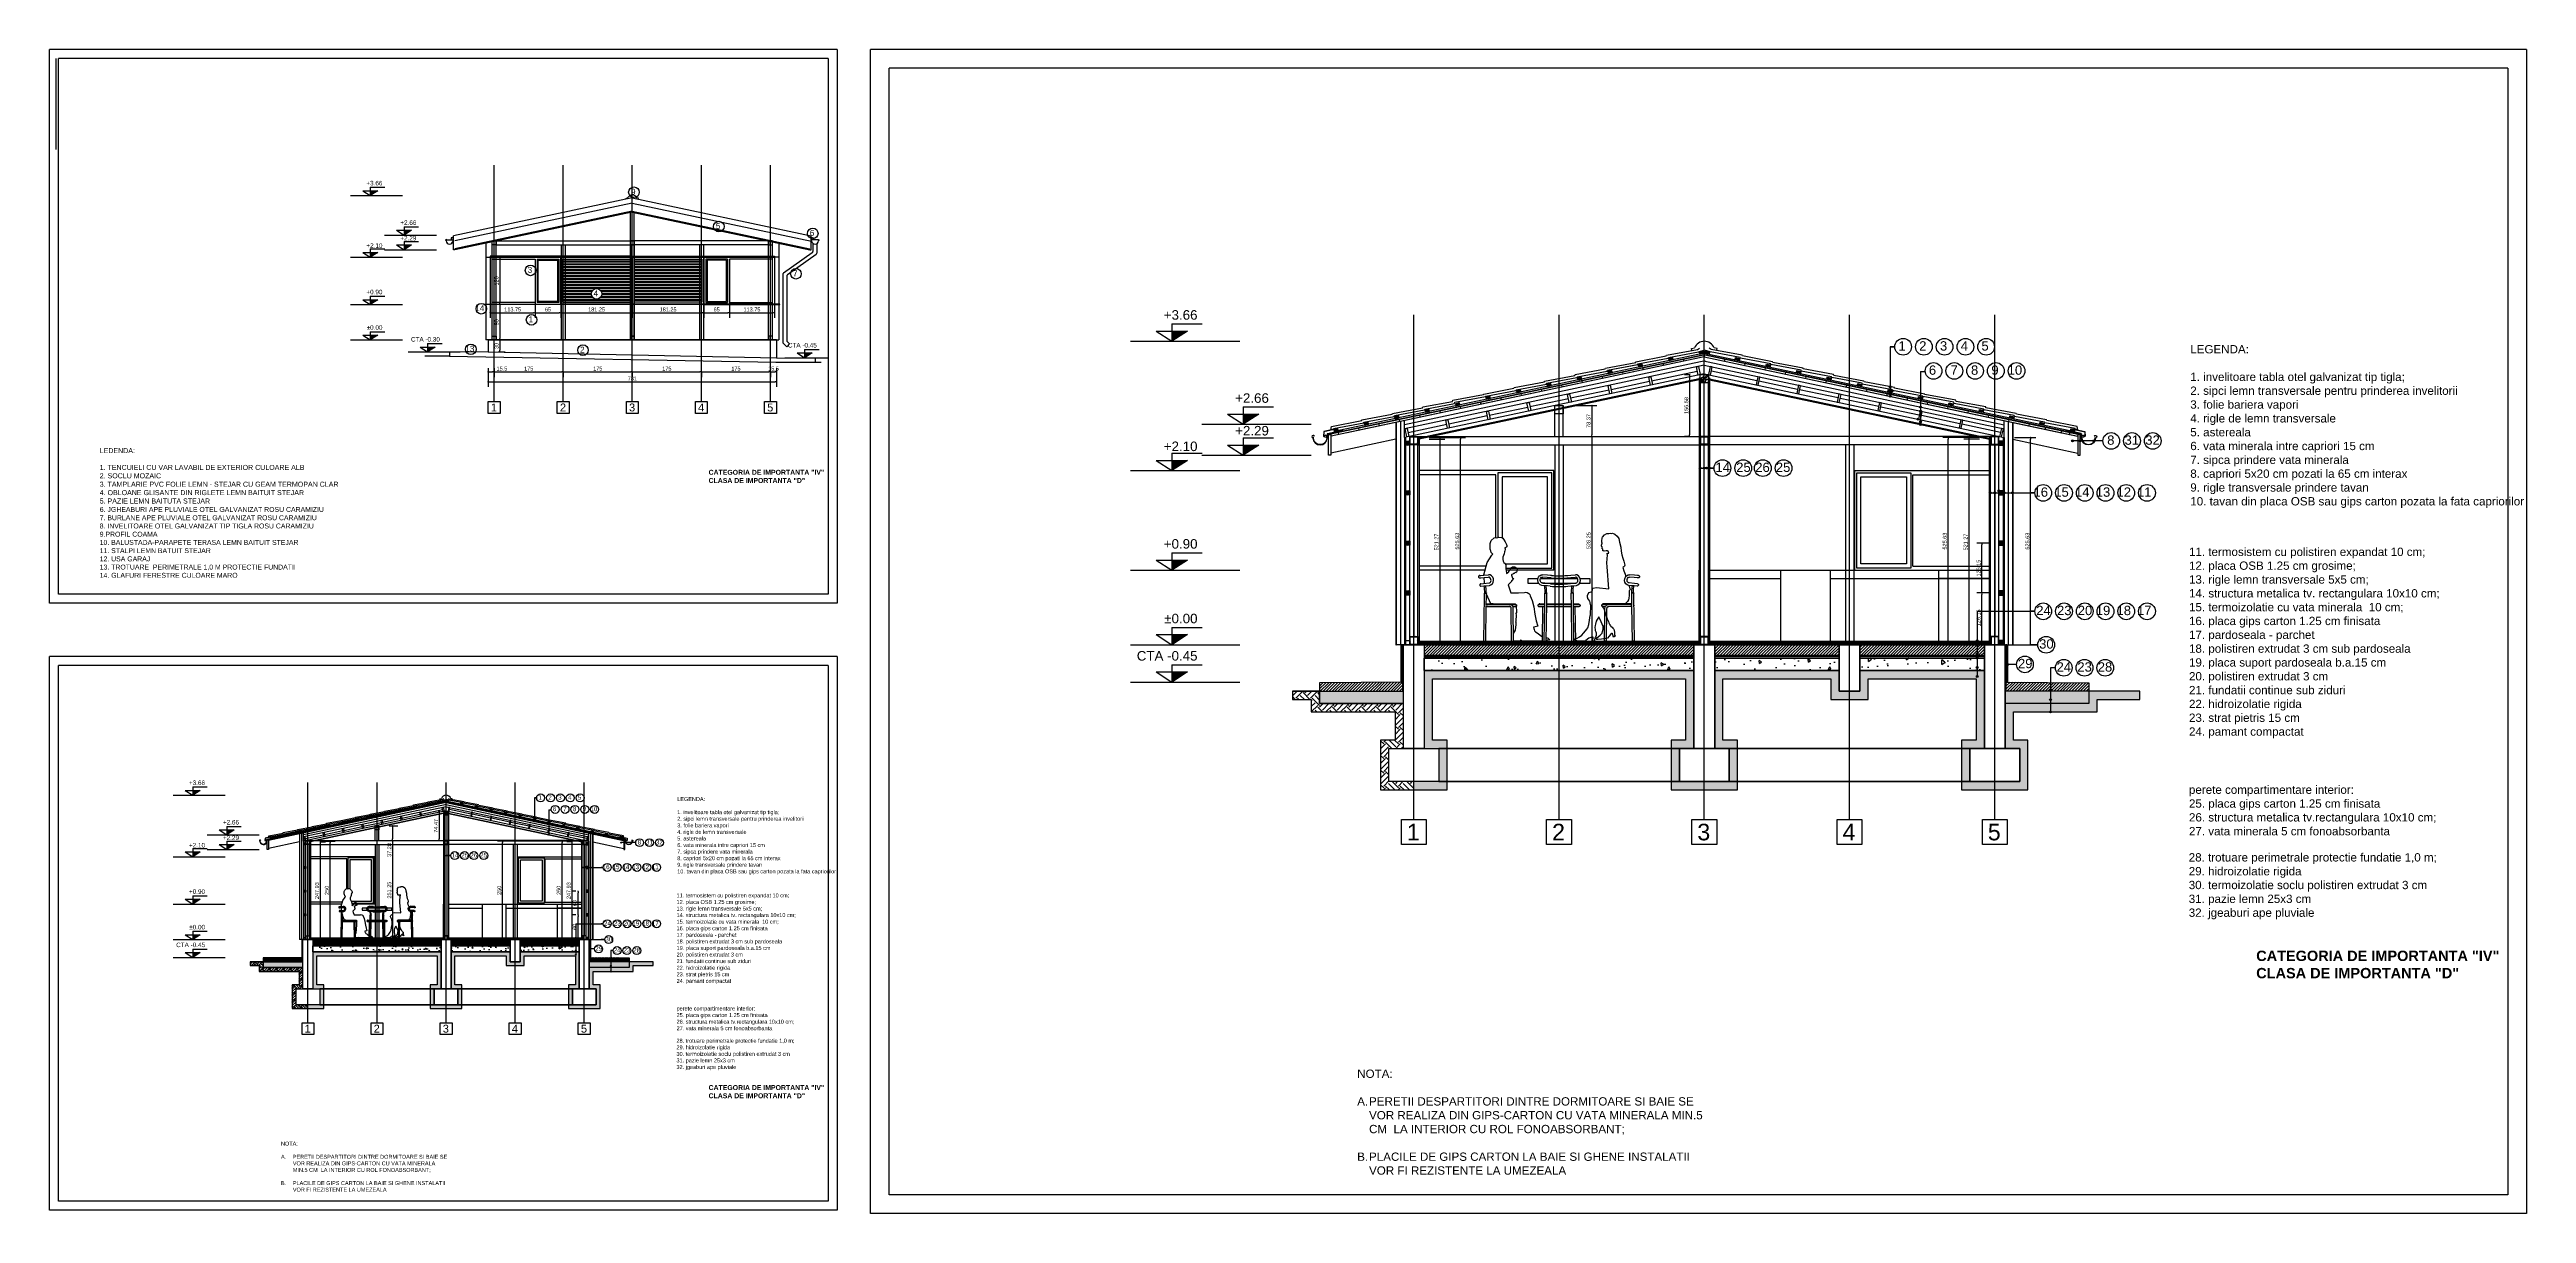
# Model space of a CAD drawing. Header units: millimetres. Extents: x 10453 to 58457, y -15634 to -5634.
# Drawn here: x 46083 to 52358, y -11026 to -8075 of the extents above; entities that cross this region are included whole.
import ezdxf

# ---------------------------------------------------------------- set-up
doc = ezdxf.new("R2010")
doc.units = ezdxf.units.MM
doc.header["$MEASUREMENT"] = 0
doc.layers.get('Defpoints').update_dxf_attribs({"color": 210, "lineweight": 0})
doc.styles.add('1pe200', font='arial.ttf', dxfattribs={"height": 55})
doc.styles.get("Standard").update_dxf_attribs({"font": 'arial.ttf', "height": 10})
doc.styles.add('Stilul meu', font='arial.ttf', dxfattribs={"height": 21})
doc.dimstyles.get("Standard").update_dxf_attribs({"dimscale": 1.3, "dimtxt": 35, "dimasz": 3, "dimexe": 10, "dimexo": 20, "dimgap": 2.5, "dimtad": 1, "dimdsep": 46, "dimtxsty": 'Standard', "dimblk": 'DOT', "dimcen": 3, "dimazin": 0, "dimtfac": 1, "dimtofl": 0, "dimtmove": 0, "dimatfit": 3, "dimldrblk": 'DOT', "dimfxl": 0.18, "dimtolj": 1, "dimtzin": 0, "dimlwe": -1, "dimarcsym": 0})
pattern_1 = [(45, (32559.4508, -11650.7628), (-1.76776695, 1.76776695), [])]
pattern_2 = [(95, (32309.276, -13234.483), (27.5776, 23.140354), [3.75, -41.25]), (40, (32309.276, -13234.483), (-31.49961, 21.68841), [3, -33]), (145.4514, (32311.575, -13232.555), (-3.92197, 44.828764), [3.18701, -35.057106]), (91.1842, (32302.205, -13227.41), (43.58465, 31.88069), [5.625, -61.875]), (141.6356, (32305.84, -13224.755), (-1.39495, 67.48558), [4.78051, -52.58565]), (36.1842, (32302.205, -13227.41), (-1.395, 67.48558), [4.5, -49.5]), (66, (32307.51, -13225.644), (35.33858, 6.869124), [3.75, -41.25]), (11, (32307.51, -13225.644), (-17.03543, 34.24042), [3, -33]), (116.4514, (32310.454, -13225.072), (18.30318, 41.10953), [3.18701, -35.057106]), (82.5, (32309.276, -13234.483), (-11.339659, 12.199491), [0, -32.6, 0, -33.5, 0, -33.125]), (52.5, (32309.276, -13234.483), (-4.643647, 23.245472), [0, -19.1, 0, -31.85, 0, -12.625]), (12.5, (32301.392, -13242.367), (19.670908, 18.076038), [0, -12.5, 0, -39, 0, -51.75]), (2.5, (32297.857, -13245.903), (17.0795, 24.15799), [0, -16.25, 0, -25.9, 0, -36.75])]
pattern_3 = [(45, (19729.376, -12358.0077), (-3.71673, 3.71673), [])]
pattern_4 = [(95, (19203.385, -15687.78), (57.9819, 48.6526), [7.88437, -86.72812]), (40, (19203.385, -15687.78), (-66.22793, 45.59988), [6.3075, -69.3825]), (145.4514, (19208.216, -15683.726), (-8.24595, 94.25248), [6.70069, -73.70756]), (91.1842, (19188.52, -15672.91), (91.63673, 67.02915), [11.82656, -130.0922]), (141.6356, (19196.15, -15667.33), (-2.9329, 141.88844), [10.05103, -110.56133]), (36.1842, (19188.52, -15672.91), (-2.933, 141.88844), [9.46125, -104.07375]), (66, (19199.67, -15669.196), (74.29936, 14.44233), [7.88437, -86.72812]), (11, (19199.67, -15669.2), (-35.817, 71.99049), [6.3075, -69.3825]), (116.4514, (19205.86, -15667.99), (38.48244, 86.43279), [6.70069, -73.70756]), (82.5, (19203.385, -15687.78), (-23.841634, 25.64943), [0, -68.5415, 0, -70.43375, 0, -69.64531]), (52.5, (19203.385, -15687.78), (-9.76327, 48.873606), [0, -40.15775, 0, -66.964625, 0, -26.54406]), (12.5, (19186.808, -15704.357), (41.358085, 38.00487), [0, -26.28125, 0, -81.9975, 0, -108.804375]), (2.5, (19179.374, -15711.79), (35.90965, 50.792175), [0, -34.165625, 0, -54.45475, 0, -77.266875])]

msp = doc.modelspace()

# ---------------------------------------------------------------- texts
at = {"ltscale": 10, "attachment_point": 3}
for s, insert, char_height, width in [('+3.66', (46926.597, -8407.578), 11.5, 58.2011), ('9', (47567.865, -8427.662), 15, 8.27298), ('+2.66', (47012.582, -8507.807), 11.5, 58.2011), ('5', (47782.865, -8514.638), 15, 8.27298), ('6', (48020.865, -8531.944), 15, 8.27298), ('+2.10', (46926.597, -8566.018), 11.5, 58.2011), ('+2.29', (47012.582, -8547.166), 11.5, 58.2011), ('3', (47305.917, -8625.718), 15, 8.27298), ('7', (47978.168, -8634.338), 15, 8.27298), ('+0.90', (46926.597, -8683.64), 11.5, 58.2011), ('4', (47473.097, -8685.051), 15, 8.27298), ('%%P0.00', (46926.597, -8773.64), 11.5, 58.2011), ('14', (47184.736, -8722.916), 15, 8.27298), ('1', (47308.431, -8751.168), 15, 8.27298), ('+3.66', (48991.416, -8735.445), 24.1788, 122.36781), ('CTA -0.30', (47072.003, -8803.64), 11.5, 76.14088), ('13', (47159.57, -8825.852), 15, 8.27298), ('2', (47438.731, -8827.91), 15, 8.27298), ('CTA -0.45', (48026.951, -8818.64), 11.5, 76.14088), ('1', (50785.447, -8814.233), 23.653, 13.04546), ('2', (50838.009, -8814.233), 23.653, 13.04546), ('3', (50890.572, -8814.233), 23.653, 13.04546), ('4', (50943.134, -8814.233), 23.653, 13.04546), ('5', (50995.697, -8814.233), 23.653, 13.04546), ('6', (50862.568, -8875.515), 23.653, 13.04546), ('7', (50917.439, -8875.515), 23.653, 13.04546), ('8', (50969.281, -8875.515), 23.653, 13.04546), ('9', (51020.786, -8875.515), 23.653, 13.04546), ('10', (51080.547, -8875.515), 23.6531, 13.04546), ('+2.66', (49172.2, -8946.176), 24.1788, 122.36781), ('+2.29', (49172.2, -9028.929), 24.1788, 122.36781), ('+2.10', (48991.416, -9068.565), 24.1788, 122.36781), ('8', (51314.25, -9052.986), 23.653, 13.04546), ('31', (51376.583, -9052.986), 23.6531, 13.04546), ('32', (51429.146, -9052.986), 23.6531, 13.04546), ('14', (50340.239, -9121.989), 23.6531, 13.04546), ('25', (50392.801, -9121.989), 23.6531, 13.04546), ('26', (50441.04, -9121.989), 23.6531, 13.04546), ('25', (50493.172, -9121.989), 23.6531, 13.04546), ('16', (51146.018, -9184.786), 23.6531, 13.04546), ('15', (51198.581, -9184.786), 23.6531, 13.04546), ('14', (51251.143, -9184.786), 23.6531, 13.04546), ('13', (51303.706, -9184.786), 23.6531, 13.04546), ('12', (51356.268, -9184.786), 23.6531, 13.04546), ('11', (51407.981, -9184.786), 23.6531, 13.04546), ('+0.90', (48991.416, -9315.865), 24.1788, 122.36781), ('%%P0.00', (48991.416, -9505.09), 24.1788, 122.36781), ('24', (51152.904, -9484.974), 23.6531, 13.04546), ('23', (51205.466, -9484.974), 23.6531, 13.04546), ('20', (51258.029, -9484.974), 23.6531, 13.04546), ('19', (51303.706, -9484.974), 23.6531, 13.04546), ('18', (51356.268, -9484.974), 23.6531, 13.04546), ('17', (51407.981, -9484.974), 23.6531, 13.04546), ('CTA -0.45', (48991.416, -9599.703), 24.1788, 160.0862), ('30', (51160.223, -9569.795), 23.6531, 13.04546), ('29', (51106.585, -9619.548), 23.6531, 13.04546), ('24', (51204.423, -9628.17), 23.6531, 13.04546), ('23', (51256.985, -9628.17), 23.6531, 13.04546), ('28', (51308.698, -9628.17), 23.6531, 13.04546), ('+3.66', (46477.187, -9927.784), 11.5, 58.2011), ('1', (47330.471, -9965.257), 11.25, 6.20474), ('2', (47355.471, -9965.257), 11.25, 6.20474), ('3', (47380.471, -9965.257), 11.25, 6.20474), ('4', (47405.471, -9965.257), 11.25, 6.20474), ('5', (47430.471, -9965.257), 11.25, 6.20474), ('+2.66', (46563.172, -10028.013), 11.5, 58.2011), ('6', (47367.152, -9994.405), 11.25, 6.20474), ('7', (47393.25, -9994.405), 11.25, 6.20474), ('8', (47417.907, -9994.405), 11.25, 6.20474), ('9', (47442.404, -9994.405), 11.25, 6.20474), ('10', (47470.828, -9994.405), 11.25, 6.20474), ('+2.10', (46477.187, -10086.224), 11.5, 58.2011), ('+2.29', (46563.172, -10067.372), 11.5, 58.2011), ('8', (47581.983, -10078.814), 11.25, 6.20474), ('31', (47611.63, -10078.814), 11.25, 6.20474), ('32', (47636.63, -10078.814), 11.25, 6.20474), ('14', (47118.72, -10111.634), 11.25, 6.20474), ('25', (47143.72, -10111.634), 11.25, 6.20474), ('26', (47166.663, -10111.634), 11.25, 6.20474), ('25', (47191.458, -10111.634), 11.25, 6.20474), ('16', (47501.968, -10141.501), 11.25, 6.20474), ('15', (47526.968, -10141.501), 11.25, 6.20474), ('14', (47551.968, -10141.501), 11.25, 6.20474), ('13', (47576.968, -10141.501), 11.25, 6.20474), ('12', (47601.968, -10141.501), 11.25, 6.20474), ('11', (47626.564, -10141.501), 11.25, 6.20474), ('+0.90', (46477.187, -10203.846), 11.5, 58.2011), ('24', (47505.243, -10284.278), 11.25, 6.20474), ('23', (47530.243, -10284.278), 11.25, 6.20474), ('20', (47555.243, -10284.278), 11.25, 6.20474), ('19', (47576.968, -10284.278), 11.25, 6.20474), ('18', (47601.968, -10284.278), 11.25, 6.20474), ('17', (47626.564, -10284.278), 11.25, 6.20474), ('CTA -0.45', (46477.187, -10338.846), 11.5, 76.14088), ('%%P0.00', (46477.187, -10293.846), 11.5, 58.2011), ('29', (47483.213, -10348.285), 11.25, 6.20474), ('30', (47508.724, -10324.621), 11.25, 6.20474), ('24', (47529.746, -10352.386), 11.25, 6.20474), ('23', (47554.746, -10352.386), 11.25, 6.20474), ('28', (47579.342, -10352.386), 11.25, 6.20474)]:
    msp.add_mtext(s, dxfattribs=dict(at, insert=insert, char_height=char_height, width=width))
at = {"ltscale": 10, "attachment_point": 1}
for s, insert, char_height, width, style in [('{\\H0.4762x;LEGENDA:\\P\\P1. invelitoare tabla otel galvanizat tip tigla;\\P2. sipci lemn transversale pentru prinderea invelitorii\\P3. folie bariera vapori\\P4. rigle de lemn transversale\\P5. astereala\\P6. vata minerala intre capriori 15 cm\\P7. sipca prindere vata minerala\\P8. capriori 5x20 cm pozati la 65 cm interax\\P9. rigle transversale prindere tavan\\P10. tavan din placa OSB sau gips carton pozata la fata capriorilor}', (51506.355, -8823.934), 44.1525, 919.99895, 'Stilul meu'), ('1', (47201.196, -8972.142), 20, 21.44505, '1pe200'), ('2', (47376.196, -8972.142), 20, 21.44505, '1pe200'), ('3', (47551.196, -8972.142), 20, 21.44505, '1pe200'), ('4', (47726.196, -8972.142), 20, 21.44505, '1pe200'), ('5', (47901.196, -8972.142), 20, 21.44505, '1pe200'), ('{\\fArial|b1|i0|c0|p34;\\H0.7143x;\\P\\H0.8333x;CATEGORIA DE IMPORTANTA "IV"\\PCLASA DE IMPORTANTA "D"}', (47752.81, -9115.217), 21, 437.57382, 'Stilul meu'), ('{\\H0.4762x;11. termosistem cu polistiren expandat 10 cm;\\P12. placa OSB 1.25 cm grosime;\\P13. rigle lemn transversale 5x5 cm;\\P14. structura metalica tv. rectangulara 10x10 cm;\\P15. termoizolatie cu vata minerala  10 cm;\\P16. placa gips carton 1.25 cm finisata\\P17. pardoseala - parchet\\P18. polistiren extrudat 3 cm sub pardoseala\\P19. placa suport pardoseala b.a.15 cm\\P20. polistiren extrudat 3 cm\\P21. fundatii continue sub ziduri\\P22. hidroizolatie rigida\\P23. strat pietris 15 cm\\P24. pamant compactat}', (51503.045, -9337.608), 44.1525, 919.99895, 'Stilul meu'), ('{\\H0.4762x;LEGENDA:\\P\\P1. invelitoare tabla otel galvanizat tip tigla;\\P2. sipci lemn transversale pentru prinderea invelitorii\\P3. folie bariera vapori\\P4. rigle de lemn transversale\\P5. astereala\\P6. vata minerala intre capriori 15 cm\\P7. sipca prindere vata minerala\\P8. capriori 5x20 cm pozati la 65 cm interax\\P9. rigle transversale prindere tavan\\P10. tavan din placa OSB sau gips carton pozata la fata capriorilor}', (47673.353, -9969.872), 21, 437.57382, 'Stilul meu'), ('{\\H0.4762x;perete compartimentare interior:\\P25. placa gips carton 1.25 cm finisata\\P26. structura metalica tv.rectangulara 10x10 cm;\\P27. vata minerala 5 cm fonoabsorbanta}', (51502.967, -9940.68), 44.1525, 919.99895, 'Stilul meu'), ('1', (49521.721, -10037.549), 42.05, 45.08822, '1pe200'), ('1', (49521.721, -10037.549), 42.05, 45.08822, '1pe200'), ('2', (49889.659, -10037.549), 42.05, 45.08822, '1pe200'), ('2', (49889.659, -10037.549), 42.05, 45.08822, '1pe200'), ('3', (50257.596, -10037.549), 42.05, 45.08822, '1pe200'), ('3', (50257.596, -10037.549), 42.05, 45.08822, '1pe200'), ('4', (50625.534, -10037.549), 42.05, 45.08822, '1pe200'), ('4', (50625.534, -10037.549), 42.05, 45.08822, '1pe200'), ('5', (50993.471, -10037.549), 42.05, 45.08822, '1pe200'), ('5', (50993.471, -10037.549), 42.05, 45.08822, '1pe200'), ('{\\H0.4762x;28. trotuare perimetrale protectie fundatie 1,0 m;\\P29. hidroizolatie rigida\\P30. termoizolatie soclu polistiren extrudat 3 cm\\P31. pazie lemn 25x3 cm\\P32. jgeaburi ape pluviale}', (51502.451, -10112.206), 44.1525, 919.99895, 'Stilul meu'), ('{\\H0.4762x;11. termosistem cu polistiren expandat 10 cm;\\P12. placa OSB 1.25 cm grosime;\\P13. rigle lemn transversale 5x5 cm;\\P14. structura metalica tv. rectangulara 10x10 cm;\\P15. termoizolatie cu vata minerala  10 cm;\\P16. placa gips carton 1.25 cm finisata\\P17. pardoseala - parchet\\P18. polistiren extrudat 3 cm sub pardoseala\\P19. placa suport pardoseala b.a.15 cm\\P20. polistiren extrudat 3 cm\\P21. fundatii continue sub ziduri\\P22. hidroizolatie rigida\\P23. strat pietris 15 cm\\P24. pamant compactat}', (47671.778, -10214.187), 21, 437.57382, 'Stilul meu'), ('{\\fArial|b1|i0|c0|p34;\\H0.7143x;\\P\\H0.8333x;CATEGORIA DE IMPORTANTA "IV"\\PCLASA DE IMPORTANTA "D"}', (51673.413, -10306.678), 44.1525, 919.99895, 'Stilul meu'), ('{\\H0.4762x;perete compartimentare interior:\\P25. placa gips carton 1.25 cm finisata\\P26. structura metalica tv.rectangulara 10x10 cm;\\P27. vata minerala 5 cm fonoabsorbanta}', (47671.742, -10501.023), 21, 437.57382, 'Stilul meu'), ('1', (46729.413, -10547.097), 20, 21.44505, '1pe200'), ('1', (46729.413, -10547.097), 20, 21.44505, '1pe200'), ('2', (46904.413, -10547.097), 20, 21.44505, '1pe200'), ('2', (46904.413, -10547.097), 20, 21.44505, '1pe200'), ('3', (47079.413, -10547.097), 20, 21.44505, '1pe200'), ('3', (47079.413, -10547.097), 20, 21.44505, '1pe200'), ('4', (47254.413, -10547.097), 20, 21.44505, '1pe200'), ('4', (47254.413, -10547.097), 20, 21.44505, '1pe200'), ('5', (47429.413, -10547.097), 20, 21.44505, '1pe200'), ('5', (47429.413, -10547.097), 20, 21.44505, '1pe200'), ('{\\H0.4762x;28. trotuare perimetrale protectie fundatie 1,0 m;\\P29. hidroizolatie rigida\\P30. termoizolatie soclu polistiren extrudat 3 cm\\P31. pazie lemn 25x3 cm\\P32. jgeaburi ape pluviale}', (47671.496, -10582.605), 21, 437.57382, 'Stilul meu'), ('{\\fArial|b1|i0|c0|p34;\\H0.7143x;\\P\\H0.8333x;CATEGORIA DE IMPORTANTA "IV"\\PCLASA DE IMPORTANTA "D"}', (47752.81, -10675.1), 21, 437.57382, 'Stilul meu')]:
    msp.add_mtext(s, dxfattribs=dict(at, insert=insert, char_height=char_height, width=width, style=style))
at = {"linetype": 'Continuous', "insert": (46210.288, -9249.58), "char_height": 12.77778, "width": 614.7279, "attachment_point": 4}
msp.add_mtext('LEDENDA:\\P\\P1. TENCUIELI CU VAR LAVABIL DE EXTERIOR CULOARE ALB\\P2. SOCLU MOZAIC\\P3. TAMPLARIE PVC FOLIE LEMN - STEJAR CU GEAM TERMOPAN CLAR\\P4. OBLOANE GLISANTE DIN RIGLETE LEMN BAITUIT STEJAR\\P5. PAZIE LEMN BAITUTA STEJAR\\P6. {\\H0.9783x;JGHEABURI APE PLUVIALE OTEL GALVANIZAT ROSU CARAMIZIU\\P7. BURLANE APE PLUVIALE OTEL GALVANIZAT ROSU CARAMIZIU\\P8. INVELITOARE OTEL GALVANIZAT TIP TIGLA ROSU CARAMIZIU\\P9.PROFIL COAMA\\P10. BALUSTADA-PARAPETE TERASA LEMN BAITUIT STEJAR\\P11. STALPI LEMN BATUIT STEJAR\\P12. USA GARAJ\\P13. TROTUARE  PERIMETRALE 1,0 M PROTECTIE FUNDATII\\P14. GLAFURI FERESTRE CULOARE MARO}', dxfattribs=at)
at = {"attachment_point": 1}
for insert, char_height, width in [((49395.954, -10660.802), 21.025, 901.07739), ((46669.595, -10843.53), 10, 428.57427)]:
    msp.add_mtext('NOTA:\\P\\P\\pi-30,l30,t30;A.^IPERETII DESPARTITORI DINTRE DORMITOARE SI BAIE SE VOR REALIZA DIN GIPS-CARTON CU VATA MINERALA MIN.5 CM  LA INTERIOR CU ROL FONOABSORBANT;\\P\\pi0,l0,tz;\\P\\pi-30,l30,t30;B.^IPLACILE DE GIPS CARTON LA BAIE SI GHENE INSTALATII VOR FI REZISTENTE LA UMEZEALA', dxfattribs=dict(at, insert=insert, char_height=char_height, width=width))

# ---------------------------------------------------------------- blocks, each defined once
blk = doc.blocks.new('_Dot')
at = {"color": 0, "linetype": 'ByBlock', "lineweight": -2}
blk.add_line((-0.5, 0), (-1, 0), dxfattribs=at)
at = {"color": 0, "linetype": 'ByBlock', "const_width": 0.5}
blk.add_lwpolyline([(-0.25, 0, 1), (0.25, 0, 1)], format="xyb", close=True, dxfattribs=at)
blk = doc.blocks.new('*D357')
at = {"color": 0, "ltscale": 10, "transparency": 16777216}
for p, q in [((47194.1, -8882.1), (47194.1, -8905)), ((47209.6, -8882.1), (47209.6, -8905))]:
    blk.add_line(p, q, dxfattribs=at)
at = {"color": 0, "linetype": 'ByBlock', "lineweight": -2, "ltscale": 10, "transparency": 16777216}
for p, q in [((47198, -8892), (47205.7, -8892)), ((47209.6, -8892), (47245.1, -8892))]:
    blk.add_line(p, q, dxfattribs=at)
at = {"layer": 'Defpoints', "color": 0, "ltscale": 10, "transparency": 16777216}
for p in [(47194.1, -8856.1), (47209.6, -8856.1), (47209.6, -8892)]:
    blk.add_point(p, dxfattribs=at)
at = {"color": 0, "lineweight": -2, "ltscale": 10, "transparency": 16777216, "xscale": 3.9, "yscale": 3.9, "zscale": 3.9, "rotation": 180}
blk.add_blockref('_Dot', (47194.1, -8892), dxfattribs=at)
at = {"color": 0, "lineweight": -2, "ltscale": 10, "transparency": 16777216, "xscale": 3.9, "yscale": 3.9, "zscale": 3.9}
blk.add_blockref('_Dot', (47209.6, -8892), dxfattribs=at)
at = {"color": 0, "ltscale": 10, "transparency": 16777216, "insert": (47229.3, -8883.7), "char_height": 10, "attachment_point": 5}
blk.add_mtext('\\A1;15.5', dxfattribs=at)
blk = doc.blocks.new('*D358')
at = {"color": 0, "ltscale": 10, "transparency": 16777216}
for p, q in [((47209.6, -8893.1), (47209.6, -8905.1)), ((47384.6, -8893), (47384.6, -8905.1))]:
    blk.add_line(p, q, dxfattribs=at)
at = {"color": 0, "linetype": 'ByBlock', "lineweight": -2, "ltscale": 10, "transparency": 16777216}
blk.add_line((47213.5, -8892.1), (47380.7, -8892.1), dxfattribs=at)
at = {"layer": 'Defpoints', "color": 0, "ltscale": 10, "transparency": 16777216}
for p in [(47209.6, -8867.1), (47384.6, -8867), (47384.6, -8892.1)]:
    blk.add_point(p, dxfattribs=at)
at = {"color": 0, "lineweight": -2, "ltscale": 10, "transparency": 16777216, "xscale": 3.9, "yscale": 3.9, "zscale": 3.9, "rotation": 180}
blk.add_blockref('_Dot', (47209.6, -8892.1), dxfattribs=at)
at = {"color": 0, "lineweight": -2, "ltscale": 10, "transparency": 16777216, "xscale": 3.9, "yscale": 3.9, "zscale": 3.9}
blk.add_blockref('_Dot', (47384.6, -8892.1), dxfattribs=at)
at = {"color": 0, "ltscale": 10, "transparency": 16777216, "insert": (47297.1, -8883.7), "char_height": 10, "attachment_point": 5}
blk.add_mtext('\\A1;175', dxfattribs=at)
blk = doc.blocks.new('*D356')
at = {"color": 0, "ltscale": 10, "transparency": 16777216}
for p, q in [((47194.1, -8882.1), (47194.1, -8930)), ((47925.1, -8882.1), (47925.1, -8930))]:
    blk.add_line(p, q, dxfattribs=at)
at = {"color": 0, "linetype": 'ByBlock', "lineweight": -2, "ltscale": 10, "transparency": 16777216}
blk.add_line((47198, -8917), (47921.2, -8917), dxfattribs=at)
at = {"layer": 'Defpoints', "color": 0, "ltscale": 10, "transparency": 16777216}
for p in [(47194.1, -8856.1), (47925.1, -8856.1), (47925.1, -8917)]:
    blk.add_point(p, dxfattribs=at)
at = {"color": 0, "lineweight": -2, "ltscale": 10, "transparency": 16777216, "xscale": 3.9, "yscale": 3.9, "zscale": 3.9, "rotation": 180}
blk.add_blockref('_Dot', (47194.1, -8917), dxfattribs=at)
at = {"color": 0, "lineweight": -2, "ltscale": 10, "transparency": 16777216, "xscale": 3.9, "yscale": 3.9, "zscale": 3.9}
blk.add_blockref('_Dot', (47925.1, -8917), dxfattribs=at)
at = {"color": 0, "ltscale": 10, "transparency": 16777216, "insert": (47559.6, -8908.7), "char_height": 10, "attachment_point": 5}
blk.add_mtext('\\A1;731', dxfattribs=at)
blk = doc.blocks.new('*D359')
at = {"color": 0, "ltscale": 10, "transparency": 16777216}
for p, q in [((47384.6, -8893.1), (47384.6, -8905.1)), ((47559.6, -8893.1), (47559.6, -8905.1))]:
    blk.add_line(p, q, dxfattribs=at)
at = {"color": 0, "linetype": 'ByBlock', "lineweight": -2, "ltscale": 10, "transparency": 16777216}
blk.add_line((47388.5, -8892.1), (47555.7, -8892.1), dxfattribs=at)
at = {"layer": 'Defpoints', "color": 0, "ltscale": 10, "transparency": 16777216}
for p in [(47384.6, -8867.1), (47559.6, -8867.1), (47559.6, -8892.1)]:
    blk.add_point(p, dxfattribs=at)
at = {"color": 0, "lineweight": -2, "ltscale": 10, "transparency": 16777216, "xscale": 3.9, "yscale": 3.9, "zscale": 3.9, "rotation": 180}
blk.add_blockref('_Dot', (47384.6, -8892.1), dxfattribs=at)
at = {"color": 0, "lineweight": -2, "ltscale": 10, "transparency": 16777216, "xscale": 3.9, "yscale": 3.9, "zscale": 3.9}
blk.add_blockref('_Dot', (47559.6, -8892.1), dxfattribs=at)
at = {"color": 0, "ltscale": 10, "transparency": 16777216, "insert": (47472.1, -8883.7), "char_height": 10, "attachment_point": 5}
blk.add_mtext('\\A1;175', dxfattribs=at)
blk = doc.blocks.new('*D360')
at = {"color": 0, "ltscale": 10, "transparency": 16777216}
for p, q in [((47559.6, -8893.1), (47559.6, -8905.1)), ((47734.6, -8893.1), (47734.6, -8905.1))]:
    blk.add_line(p, q, dxfattribs=at)
at = {"color": 0, "linetype": 'ByBlock', "lineweight": -2, "ltscale": 10, "transparency": 16777216}
blk.add_line((47563.5, -8892.1), (47730.7, -8892.1), dxfattribs=at)
at = {"layer": 'Defpoints', "color": 0, "ltscale": 10, "transparency": 16777216}
for p in [(47559.6, -8867.1), (47734.6, -8867.1), (47734.6, -8892.1)]:
    blk.add_point(p, dxfattribs=at)
at = {"color": 0, "lineweight": -2, "ltscale": 10, "transparency": 16777216, "xscale": 3.9, "yscale": 3.9, "zscale": 3.9, "rotation": 180}
blk.add_blockref('_Dot', (47559.6, -8892.1), dxfattribs=at)
at = {"color": 0, "lineweight": -2, "ltscale": 10, "transparency": 16777216, "xscale": 3.9, "yscale": 3.9, "zscale": 3.9}
blk.add_blockref('_Dot', (47734.6, -8892.1), dxfattribs=at)
at = {"color": 0, "ltscale": 10, "transparency": 16777216, "insert": (47647.1, -8883.7), "char_height": 10, "attachment_point": 5}
blk.add_mtext('\\A1;175', dxfattribs=at)
blk = doc.blocks.new('*D361')
at = {"color": 0, "ltscale": 10, "transparency": 16777216}
for p, q in [((47734.6, -8893.1), (47734.6, -8905.1)), ((47909.6, -8893.1), (47909.6, -8905.1))]:
    blk.add_line(p, q, dxfattribs=at)
at = {"color": 0, "linetype": 'ByBlock', "lineweight": -2, "ltscale": 10, "transparency": 16777216}
blk.add_line((47738.5, -8892.1), (47905.7, -8892.1), dxfattribs=at)
at = {"layer": 'Defpoints', "color": 0, "ltscale": 10, "transparency": 16777216}
for p in [(47734.6, -8867.1), (47909.6, -8867.1), (47909.6, -8892.1)]:
    blk.add_point(p, dxfattribs=at)
at = {"color": 0, "lineweight": -2, "ltscale": 10, "transparency": 16777216, "xscale": 3.9, "yscale": 3.9, "zscale": 3.9, "rotation": 180}
blk.add_blockref('_Dot', (47734.6, -8892.1), dxfattribs=at)
at = {"color": 0, "lineweight": -2, "ltscale": 10, "transparency": 16777216, "xscale": 3.9, "yscale": 3.9, "zscale": 3.9}
blk.add_blockref('_Dot', (47909.6, -8892.1), dxfattribs=at)
at = {"color": 0, "ltscale": 10, "transparency": 16777216, "insert": (47822.1, -8883.7), "char_height": 10, "attachment_point": 5}
blk.add_mtext('\\A1;175', dxfattribs=at)
blk = doc.blocks.new('*D362')
at = {"color": 0, "ltscale": 10, "transparency": 16777216}
for p, q in [((47909.6, -8893.1), (47909.6, -8905.1)), ((47925.1, -8882.1), (47925.1, -8905.1))]:
    blk.add_line(p, q, dxfattribs=at)
at = {"color": 0, "linetype": 'ByBlock', "lineweight": -2, "ltscale": 10, "transparency": 16777216}
blk.add_line((47913.5, -8892.1), (47921.2, -8892.1), dxfattribs=at)
at = {"layer": 'Defpoints', "color": 0, "ltscale": 10, "transparency": 16777216}
for p in [(47909.6, -8867.1), (47925.1, -8856.1), (47925.1, -8892.1)]:
    blk.add_point(p, dxfattribs=at)
at = {"color": 0, "lineweight": -2, "ltscale": 10, "transparency": 16777216, "xscale": 3.9, "yscale": 3.9, "zscale": 3.9, "rotation": 180}
blk.add_blockref('_Dot', (47909.6, -8892.1), dxfattribs=at)
at = {"color": 0, "lineweight": -2, "ltscale": 10, "transparency": 16777216, "xscale": 3.9, "yscale": 3.9, "zscale": 3.9}
blk.add_blockref('_Dot', (47925.1, -8892.1), dxfattribs=at)
at = {"color": 0, "ltscale": 10, "transparency": 16777216, "insert": (47917.3, -8883.7), "char_height": 10, "attachment_point": 5}
blk.add_mtext('\\A1;15.5', dxfattribs=at)
blk = doc.blocks.new('*D370')
at = {"color": 0, "ltscale": 10, "transparency": 16777216}
for p, q in [((47199.6, -8666.1), (47199.6, -8755)), ((47313.3, -8662.1), (47313.3, -8755))]:
    blk.add_line(p, q, dxfattribs=at)
at = {"color": 0, "linetype": 'ByBlock', "lineweight": -2, "ltscale": 10, "transparency": 16777216}
blk.add_line((47203.5, -8742), (47309.4, -8742), dxfattribs=at)
at = {"layer": 'Defpoints', "color": 0, "ltscale": 10, "transparency": 16777216}
for p in [(47199.6, -8640.1), (47313.3, -8636.1), (47313.3, -8742)]:
    blk.add_point(p, dxfattribs=at)
at = {"color": 0, "lineweight": -2, "ltscale": 10, "transparency": 16777216, "xscale": 3.9, "yscale": 3.9, "zscale": 3.9, "rotation": 180}
blk.add_blockref('_Dot', (47199.6, -8742), dxfattribs=at)
at = {"color": 0, "lineweight": -2, "ltscale": 10, "transparency": 16777216, "xscale": 3.9, "yscale": 3.9, "zscale": 3.9}
blk.add_blockref('_Dot', (47313.3, -8742), dxfattribs=at)
at = {"color": 0, "ltscale": 10, "transparency": 16777216, "insert": (47256.5, -8733.7), "char_height": 10, "attachment_point": 5}
blk.add_mtext('\\A1;113.75', dxfattribs=at)
blk = doc.blocks.new('*D371')
at = {"color": 0, "ltscale": 10, "transparency": 16777216}
for p, q in [((47313.3, -8662.1), (47313.3, -8755)), ((47378.3, -8666.1), (47378.3, -8755))]:
    blk.add_line(p, q, dxfattribs=at)
at = {"color": 0, "linetype": 'ByBlock', "lineweight": -2, "ltscale": 10, "transparency": 16777216}
blk.add_line((47317.2, -8742), (47374.4, -8742), dxfattribs=at)
at = {"layer": 'Defpoints', "color": 0, "ltscale": 10, "transparency": 16777216}
for p in [(47313.3, -8636.1), (47378.3, -8640.1), (47378.3, -8742)]:
    blk.add_point(p, dxfattribs=at)
at = {"color": 0, "lineweight": -2, "ltscale": 10, "transparency": 16777216, "xscale": 3.9, "yscale": 3.9, "zscale": 3.9, "rotation": 180}
blk.add_blockref('_Dot', (47313.3, -8742), dxfattribs=at)
at = {"color": 0, "lineweight": -2, "ltscale": 10, "transparency": 16777216, "xscale": 3.9, "yscale": 3.9, "zscale": 3.9}
blk.add_blockref('_Dot', (47378.3, -8742), dxfattribs=at)
at = {"color": 0, "ltscale": 10, "transparency": 16777216, "insert": (47345.8, -8733.7), "char_height": 10, "attachment_point": 5}
blk.add_mtext('\\A1;65', dxfattribs=at)
blk = doc.blocks.new('*D372')
at = {"color": 0, "ltscale": 10, "transparency": 16777216}
for p, q in [((47243.7, -8601.1), (47211.1, -8601.1)), ((47246.2, -8721.1), (47211.1, -8721.1))]:
    blk.add_line(p, q, dxfattribs=at)
at = {"color": 0, "linetype": 'ByBlock', "lineweight": -2, "ltscale": 10, "transparency": 16777216}
blk.add_line((47224.1, -8605), (47224.1, -8717.2), dxfattribs=at)
at = {"layer": 'Defpoints', "color": 0, "ltscale": 10, "transparency": 16777216}
for p in [(47269.7, -8601.1), (47224.1, -8721.1), (47272.2, -8721.1)]:
    blk.add_point(p, dxfattribs=at)
at = {"color": 0, "lineweight": -2, "ltscale": 10, "transparency": 16777216, "xscale": 3.9, "yscale": 3.9, "zscale": 3.9}
for p, rotation in [((47224.1, -8601.1), 90), ((47224.1, -8721.1), 270)]:
    blk.add_blockref('_Dot', p, dxfattribs=dict(at, rotation=rotation))
at = {"color": 0, "ltscale": 10, "transparency": 16777216, "insert": (47215.7, -8661.1), "char_height": 10, "attachment_point": 5, "rotation": 90}
blk.add_mtext('\\A1;120', dxfattribs=at)
blk = doc.blocks.new('*D373')
at = {"color": 0, "linetype": 'ByBlock', "lineweight": -2, "ltscale": 10, "transparency": 16777216}
blk.add_line((47224.1, -8725), (47224.1, -8807.2), dxfattribs=at)
at = {"layer": 'Defpoints', "color": 0, "ltscale": 10, "transparency": 16777216}
for p in [(47211.1, -8721.1), (47211.1, -8811.1), (47224.1, -8811.1)]:
    blk.add_point(p, dxfattribs=at)
at = {"color": 0, "lineweight": -2, "ltscale": 10, "transparency": 16777216, "xscale": 3.9, "yscale": 3.9, "zscale": 3.9}
for p, rotation in [((47224.1, -8721.1), 90), ((47224.1, -8811.1), 270)]:
    blk.add_blockref('_Dot', p, dxfattribs=dict(at, rotation=rotation))
at = {"color": 0, "ltscale": 10, "transparency": 16777216, "insert": (47215.7, -8766.1), "char_height": 10, "attachment_point": 5, "rotation": 90}
blk.add_mtext('\\A1;90', dxfattribs=at)
blk = doc.blocks.new('*D374')
at = {"color": 0, "ltscale": 10, "transparency": 16777216}
blk.add_line((47220.1, -8841.1), (47237.1, -8841.1), dxfattribs=at)
at = {"color": 0, "linetype": 'ByBlock', "lineweight": -2, "ltscale": 10, "transparency": 16777216}
blk.add_line((47224.1, -8815), (47224.1, -8837.2), dxfattribs=at)
at = {"layer": 'Defpoints', "color": 0, "ltscale": 10, "transparency": 16777216}
for p in [(47194.1, -8841.1), (47211.1, -8811.1), (47224.1, -8841.1)]:
    blk.add_point(p, dxfattribs=at)
at = {"color": 0, "lineweight": -2, "ltscale": 10, "transparency": 16777216, "xscale": 3.9, "yscale": 3.9, "zscale": 3.9}
for p, rotation in [((47224.1, -8811.1), 90), ((47224.1, -8841.1), 270)]:
    blk.add_blockref('_Dot', p, dxfattribs=dict(at, rotation=rotation))
at = {"color": 0, "ltscale": 10, "transparency": 16777216, "insert": (47215.7, -8826.1), "char_height": 10, "attachment_point": 5, "rotation": 90}
blk.add_mtext('\\A1;30', dxfattribs=at)
blk = doc.blocks.new('*D375')
at = {"color": 0, "ltscale": 10, "transparency": 16777216}
for p, q in [((47378.3, -8666.1), (47378.3, -8755)), ((47559.6, -8666.1), (47559.6, -8755))]:
    blk.add_line(p, q, dxfattribs=at)
at = {"color": 0, "linetype": 'ByBlock', "lineweight": -2, "ltscale": 10, "transparency": 16777216}
blk.add_line((47382.2, -8742), (47555.7, -8742), dxfattribs=at)
at = {"layer": 'Defpoints', "color": 0, "ltscale": 10, "transparency": 16777216}
for p in [(47378.3, -8640.1), (47559.6, -8640.1), (47559.6, -8742)]:
    blk.add_point(p, dxfattribs=at)
at = {"color": 0, "lineweight": -2, "ltscale": 10, "transparency": 16777216, "xscale": 3.9, "yscale": 3.9, "zscale": 3.9, "rotation": 180}
blk.add_blockref('_Dot', (47378.3, -8742), dxfattribs=at)
at = {"color": 0, "lineweight": -2, "ltscale": 10, "transparency": 16777216, "xscale": 3.9, "yscale": 3.9, "zscale": 3.9}
blk.add_blockref('_Dot', (47559.6, -8742), dxfattribs=at)
at = {"color": 0, "ltscale": 10, "transparency": 16777216, "insert": (47469, -8733.7), "char_height": 10, "attachment_point": 5}
blk.add_mtext('\\A1;181.25', dxfattribs=at)
blk = doc.blocks.new('*D376')
at = {"color": 0, "ltscale": 10, "transparency": 16777216}
for p, q in [((47559.6, -8686.6), (47559.6, -8755)), ((47740.8, -8686.6), (47740.8, -8755))]:
    blk.add_line(p, q, dxfattribs=at)
at = {"color": 0, "linetype": 'ByBlock', "lineweight": -2, "ltscale": 10, "transparency": 16777216}
blk.add_line((47563.5, -8742), (47736.9, -8742), dxfattribs=at)
at = {"layer": 'Defpoints', "color": 0, "ltscale": 10, "transparency": 16777216}
for p in [(47559.6, -8660.6), (47740.8, -8660.6), (47740.8, -8742)]:
    blk.add_point(p, dxfattribs=at)
at = {"color": 0, "lineweight": -2, "ltscale": 10, "transparency": 16777216, "xscale": 3.9, "yscale": 3.9, "zscale": 3.9, "rotation": 180}
blk.add_blockref('_Dot', (47559.6, -8742), dxfattribs=at)
at = {"color": 0, "lineweight": -2, "ltscale": 10, "transparency": 16777216, "xscale": 3.9, "yscale": 3.9, "zscale": 3.9}
blk.add_blockref('_Dot', (47740.8, -8742), dxfattribs=at)
at = {"color": 0, "ltscale": 10, "transparency": 16777216, "insert": (47650.2, -8733.7), "char_height": 10, "attachment_point": 5}
blk.add_mtext('\\A1;181.25', dxfattribs=at)
blk = doc.blocks.new('*D377')
at = {"color": 0, "ltscale": 10, "transparency": 16777216}
for p, q in [((47740.8, -8686.6), (47740.8, -8755)), ((47805.8, -8687.1), (47805.8, -8755))]:
    blk.add_line(p, q, dxfattribs=at)
at = {"color": 0, "linetype": 'ByBlock', "lineweight": -2, "ltscale": 10, "transparency": 16777216}
blk.add_line((47744.7, -8742), (47801.9, -8742), dxfattribs=at)
at = {"layer": 'Defpoints', "color": 0, "ltscale": 10, "transparency": 16777216}
for p in [(47740.8, -8660.6), (47805.8, -8661.1), (47805.8, -8742)]:
    blk.add_point(p, dxfattribs=at)
at = {"color": 0, "lineweight": -2, "ltscale": 10, "transparency": 16777216, "xscale": 3.9, "yscale": 3.9, "zscale": 3.9, "rotation": 180}
blk.add_blockref('_Dot', (47740.8, -8742), dxfattribs=at)
at = {"color": 0, "lineweight": -2, "ltscale": 10, "transparency": 16777216, "xscale": 3.9, "yscale": 3.9, "zscale": 3.9}
blk.add_blockref('_Dot', (47805.8, -8742), dxfattribs=at)
at = {"color": 0, "ltscale": 10, "transparency": 16777216, "insert": (47773.3, -8733.7), "char_height": 10, "attachment_point": 5}
blk.add_mtext('\\A1;65', dxfattribs=at)
blk = doc.blocks.new('*D378')
at = {"color": 0, "ltscale": 10, "transparency": 16777216}
for p, q in [((47805.8, -8687.1), (47805.8, -8755)), ((47919.6, -8686.6), (47919.6, -8755))]:
    blk.add_line(p, q, dxfattribs=at)
at = {"color": 0, "linetype": 'ByBlock', "lineweight": -2, "ltscale": 10, "transparency": 16777216}
blk.add_line((47809.7, -8742), (47915.7, -8742), dxfattribs=at)
at = {"layer": 'Defpoints', "color": 0, "ltscale": 10, "transparency": 16777216}
for p in [(47805.8, -8661.1), (47919.6, -8660.6), (47919.6, -8742)]:
    blk.add_point(p, dxfattribs=at)
at = {"color": 0, "lineweight": -2, "ltscale": 10, "transparency": 16777216, "xscale": 3.9, "yscale": 3.9, "zscale": 3.9, "rotation": 180}
blk.add_blockref('_Dot', (47805.8, -8742), dxfattribs=at)
at = {"color": 0, "lineweight": -2, "ltscale": 10, "transparency": 16777216, "xscale": 3.9, "yscale": 3.9, "zscale": 3.9}
blk.add_blockref('_Dot', (47919.6, -8742), dxfattribs=at)
at = {"color": 0, "ltscale": 10, "transparency": 16777216, "insert": (47862.7, -8733.7), "char_height": 10, "attachment_point": 5}
blk.add_mtext('\\A1;113.75', dxfattribs=at)
blk = doc.blocks.new('*D397')
at = {"color": 0, "ltscale": 10, "transparency": 16777216}
for p, q in [((47423.1, -10081.3), (47217.9, -10081.3)), ((47224.9, -10331.3), (47243.9, -10331.3))]:
    blk.add_line(p, q, dxfattribs=at)
at = {"color": 0, "linetype": 'ByBlock', "lineweight": -2, "ltscale": 10, "transparency": 16777216}
blk.add_line((47230.9, -10327.4), (47230.9, -10085.2), dxfattribs=at)
at = {"layer": 'Defpoints', "color": 0, "ltscale": 10, "transparency": 16777216}
for p in [(47230.9, -10081.3), (47449.1, -10081.3), (47198.9, -10331.3)]:
    blk.add_point(p, dxfattribs=at)
at = {"color": 0, "lineweight": -2, "ltscale": 10, "transparency": 16777216, "xscale": 3.9, "yscale": 3.9, "zscale": 3.9}
for p, rotation in [((47230.9, -10081.3), 90), ((47230.9, -10331.3), 270)]:
    blk.add_blockref('_Dot', p, dxfattribs=dict(at, rotation=rotation))
at = {"color": 0, "ltscale": 10, "transparency": 16777216, "insert": (47222.5, -10206.3), "char_height": 10, "attachment_point": 5, "rotation": 90}
blk.add_mtext('\\A1;250', dxfattribs=at)
blk = doc.blocks.new('*D398')
at = {"color": 0, "ltscale": 10, "transparency": 16777216}
for p, q in [((46770.1, -10081.3), (46807.1, -10081.3)), ((46770.1, -10331.3), (46807.1, -10331.3))]:
    blk.add_line(p, q, dxfattribs=at)
at = {"color": 0, "linetype": 'ByBlock', "lineweight": -2, "ltscale": 10, "transparency": 16777216}
blk.add_line((46794.1, -10327.4), (46794.1, -10085.2), dxfattribs=at)
at = {"layer": 'Defpoints', "color": 0, "ltscale": 10, "transparency": 16777216}
for p in [(46744.1, -10081.3), (46794.1, -10081.3), (46744.1, -10331.3)]:
    blk.add_point(p, dxfattribs=at)
at = {"color": 0, "lineweight": -2, "ltscale": 10, "transparency": 16777216, "xscale": 3.9, "yscale": 3.9, "zscale": 3.9}
for p, rotation in [((46794.1, -10081.3), 90), ((46794.1, -10331.3), 270)]:
    blk.add_blockref('_Dot', p, dxfattribs=dict(at, rotation=rotation))
at = {"color": 0, "ltscale": 10, "transparency": 16777216, "insert": (46785.7, -10206.3), "char_height": 10, "attachment_point": 5, "rotation": 90}
blk.add_mtext('\\A1;250', dxfattribs=at)
blk = doc.blocks.new('*D399')
at = {"color": 0, "linetype": 'ByBlock', "lineweight": -2, "ltscale": 10, "transparency": 16777216}
blk.add_line((46769.1, -10087.2), (46769.1, -10327.4), dxfattribs=at)
at = {"color": 0, "ltscale": 10, "transparency": 16777216}
for p, q in [((46770.1, -10083.3), (46782.1, -10083.3)), ((46770.1, -10331.3), (46782.1, -10331.3))]:
    blk.add_line(p, q, dxfattribs=at)
at = {"layer": 'Defpoints', "color": 0, "ltscale": 10, "transparency": 16777216}
for p in [(46744.1, -10083.3), (46744.1, -10331.3), (46769.1, -10331.3)]:
    blk.add_point(p, dxfattribs=at)
at = {"color": 0, "lineweight": -2, "ltscale": 10, "transparency": 16777216, "xscale": 3.9, "yscale": 3.9, "zscale": 3.9}
for p, rotation in [((46769.1, -10083.3), 90), ((46769.1, -10331.3), 270)]:
    blk.add_blockref('_Dot', p, dxfattribs=dict(at, rotation=rotation))
at = {"color": 0, "ltscale": 10, "transparency": 16777216, "insert": (46760.7, -10207.3), "char_height": 10, "attachment_point": 5, "rotation": 90}
blk.add_mtext('\\A1;247.93', dxfattribs=at)
blk = doc.blocks.new('*D400')
at = {"color": 0, "ltscale": 10, "transparency": 16777216}
for p, q in [((47405.6, -10081.3), (47368.6, -10081.3)), ((47405.6, -10331.3), (47368.6, -10331.3))]:
    blk.add_line(p, q, dxfattribs=at)
at = {"color": 0, "linetype": 'ByBlock', "lineweight": -2, "ltscale": 10, "transparency": 16777216}
blk.add_line((47381.6, -10327.4), (47381.6, -10085.2), dxfattribs=at)
at = {"layer": 'Defpoints', "color": 0, "ltscale": 10, "transparency": 16777216}
for p in [(47381.6, -10081.3), (47431.6, -10081.3), (47431.6, -10331.3)]:
    blk.add_point(p, dxfattribs=at)
at = {"color": 0, "lineweight": -2, "ltscale": 10, "transparency": 16777216, "xscale": 3.9, "yscale": 3.9, "zscale": 3.9}
for p, rotation in [((47381.6, -10081.3), 90), ((47381.6, -10331.3), 270)]:
    blk.add_blockref('_Dot', p, dxfattribs=dict(at, rotation=rotation))
at = {"color": 0, "ltscale": 10, "transparency": 16777216, "insert": (47373.2, -10206.3), "char_height": 10, "attachment_point": 5, "rotation": 90}
blk.add_mtext('\\A1;250', dxfattribs=at)
blk = doc.blocks.new('*D401')
at = {"color": 0, "ltscale": 10, "transparency": 16777216}
for p, q in [((47405.6, -10083.3), (47393.6, -10083.3)), ((47405.6, -10331.3), (47393.6, -10331.3))]:
    blk.add_line(p, q, dxfattribs=at)
at = {"color": 0, "linetype": 'ByBlock', "lineweight": -2, "ltscale": 10, "transparency": 16777216}
blk.add_line((47406.6, -10087.2), (47406.6, -10327.4), dxfattribs=at)
at = {"layer": 'Defpoints', "color": 0, "ltscale": 10, "transparency": 16777216}
for p in [(47431.6, -10083.3), (47406.6, -10331.3), (47431.6, -10331.3)]:
    blk.add_point(p, dxfattribs=at)
at = {"color": 0, "lineweight": -2, "ltscale": 10, "transparency": 16777216, "xscale": 3.9, "yscale": 3.9, "zscale": 3.9}
for p, rotation in [((47406.6, -10083.3), 90), ((47406.6, -10331.3), 270)]:
    blk.add_blockref('_Dot', p, dxfattribs=dict(at, rotation=rotation))
at = {"color": 0, "ltscale": 10, "transparency": 16777216, "insert": (47398.2, -10207.3), "char_height": 10, "attachment_point": 5, "rotation": 90}
blk.add_mtext('\\A1;247.93', dxfattribs=at)
blk = doc.blocks.new('*D403')
at = {"color": 0, "ltscale": 10, "transparency": 16777216}
for p, q in [((47416.8, -10268.8), (47409.2, -10268.8)), ((47416.8, -10328.8), (47409.2, -10328.8))]:
    blk.add_line(p, q, dxfattribs=at)
at = {"color": 0, "linetype": 'ByBlock', "lineweight": -2, "ltscale": 10, "transparency": 16777216}
blk.add_line((47422.2, -10324.9), (47422.2, -10272.7), dxfattribs=at)
at = {"layer": 'Defpoints', "color": 0, "ltscale": 10, "transparency": 16777216}
for p in [(47422.2, -10268.8), (47442.8, -10268.8), (47442.8, -10328.8)]:
    blk.add_point(p, dxfattribs=at)
at = {"color": 0, "lineweight": -2, "ltscale": 10, "transparency": 16777216, "xscale": 3.9, "yscale": 3.9, "zscale": 3.9}
for p, rotation in [((47422.2, -10268.8), 90), ((47422.2, -10328.8), 270)]:
    blk.add_blockref('_Dot', p, dxfattribs=dict(at, rotation=rotation))
at = {"color": 0, "ltscale": 10, "transparency": 16777216, "insert": (47413.8, -10298.8), "char_height": 10, "attachment_point": 5, "rotation": 90}
blk.add_mtext('\\A1;60', dxfattribs=at)
blk = doc.blocks.new('*D404')
at = {"color": 0, "ltscale": 10, "transparency": 16777216}
for p, q in [((47416.8, -10208.8), (47409.2, -10208.8)), ((47416.8, -10268.8), (47409.2, -10268.8))]:
    blk.add_line(p, q, dxfattribs=at)
at = {"color": 0, "linetype": 'ByBlock', "lineweight": -2, "ltscale": 10, "transparency": 16777216}
blk.add_line((47422.2, -10264.9), (47422.2, -10212.7), dxfattribs=at)
at = {"layer": 'Defpoints', "color": 0, "ltscale": 10, "transparency": 16777216}
for p in [(47422.2, -10208.8), (47442.8, -10208.8), (47442.8, -10268.8)]:
    blk.add_point(p, dxfattribs=at)
at = {"color": 0, "lineweight": -2, "ltscale": 10, "transparency": 16777216, "xscale": 3.9, "yscale": 3.9, "zscale": 3.9}
for p, rotation in [((47422.2, -10208.8), 90), ((47422.2, -10268.8), 270)]:
    blk.add_blockref('_Dot', p, dxfattribs=dict(at, rotation=rotation))
at = {"color": 0, "ltscale": 10, "transparency": 16777216, "insert": (47413.8, -10238.8), "char_height": 10, "attachment_point": 5, "rotation": 90}
blk.add_mtext('\\A1;60', dxfattribs=at)
blk = doc.blocks.new('*D430')
at = {"color": 0, "ltscale": 10, "transparency": 16777216}
for p, q in [((46943.8, -10042.8), (46965.3, -10042.8)), ((46943.8, -10080), (46965.3, -10080))]:
    blk.add_line(p, q, dxfattribs=at)
at = {"color": 0, "linetype": 'ByBlock', "lineweight": -2, "ltscale": 10, "transparency": 16777216}
for p, q in [((46952.3, -10046.7), (46952.3, -10076.1)), ((46952.3, -10080), (46952.3, -10124.2))]:
    blk.add_line(p, q, dxfattribs=at)
at = {"layer": 'Defpoints', "color": 0, "ltscale": 10, "transparency": 16777216}
for p in [(46917.8, -10042.8), (46917.8, -10080), (46952.3, -10080)]:
    blk.add_point(p, dxfattribs=at)
at = {"color": 0, "lineweight": -2, "ltscale": 10, "transparency": 16777216, "xscale": 3.9, "yscale": 3.9, "zscale": 3.9}
for p, rotation in [((46952.3, -10042.8), 90), ((46952.3, -10080), 270)]:
    blk.add_blockref('_Dot', p, dxfattribs=dict(at, rotation=rotation))
at = {"color": 0, "ltscale": 10, "transparency": 16777216, "insert": (46943.9, -10104.1), "char_height": 10, "attachment_point": 5, "rotation": 90}
blk.add_mtext('\\A1;37.28', dxfattribs=at)
blk = doc.blocks.new('*D431')
at = {"color": 0, "ltscale": 10, "transparency": 16777216}
for p, q in [((46943.8, -10080), (46965.3, -10080)), ((46943.8, -10331.3), (46965.3, -10331.3))]:
    blk.add_line(p, q, dxfattribs=at)
at = {"color": 0, "linetype": 'ByBlock', "lineweight": -2, "ltscale": 10, "transparency": 16777216}
blk.add_line((46952.3, -10083.9), (46952.3, -10327.4), dxfattribs=at)
at = {"layer": 'Defpoints', "color": 0, "ltscale": 10, "transparency": 16777216}
for p in [(46917.8, -10080), (46917.8, -10331.3), (46952.3, -10331.3)]:
    blk.add_point(p, dxfattribs=at)
at = {"color": 0, "lineweight": -2, "ltscale": 10, "transparency": 16777216, "xscale": 3.9, "yscale": 3.9, "zscale": 3.9}
for p, rotation in [((46952.3, -10080), 90), ((46952.3, -10331.3), 270)]:
    blk.add_blockref('_Dot', p, dxfattribs=dict(at, rotation=rotation))
at = {"color": 0, "ltscale": 10, "transparency": 16777216, "insert": (46943.9, -10205.7), "char_height": 10, "attachment_point": 5, "rotation": 90}
blk.add_mtext('\\A1;251.25', dxfattribs=at)
blk = doc.blocks.new('*D432')
at = {"color": 0, "ltscale": 10, "transparency": 16777216}
for p, q in [((47056.8, -10005.6), (47057.1, -10005.6)), ((47056.8, -10080), (47057.1, -10080))]:
    blk.add_line(p, q, dxfattribs=at)
at = {"color": 0, "linetype": 'ByBlock', "lineweight": -2, "ltscale": 10, "transparency": 16777216}
blk.add_line((47070.1, -10009.5), (47070.1, -10076.1), dxfattribs=at)
at = {"layer": 'Defpoints', "color": 0, "ltscale": 10, "transparency": 16777216}
for p in [(47082.8, -10005.6), (47070.1, -10080), (47082.8, -10080)]:
    blk.add_point(p, dxfattribs=at)
at = {"color": 0, "lineweight": -2, "ltscale": 10, "transparency": 16777216, "xscale": 3.9, "yscale": 3.9, "zscale": 3.9}
for p, rotation in [((47070.1, -10005.6), 90), ((47070.1, -10080), 270)]:
    blk.add_blockref('_Dot', p, dxfattribs=dict(at, rotation=rotation))
at = {"color": 0, "ltscale": 10, "transparency": 16777216, "insert": (47061.9, -10042.8), "char_height": 10, "attachment_point": 5, "rotation": 90}
blk.add_mtext('\\A1;74.47', dxfattribs=at)
blk = doc.blocks.new('*D592')
at = {"color": 0, "ltscale": 10, "transparency": 16777216}
for p, q in [((51060.8, -9058.2), (51115, -9058.2)), ((51060.8, -9583.8), (51115, -9583.8))]:
    blk.add_line(p, q, dxfattribs=at)
at = {"color": 0, "linetype": 'ByBlock', "lineweight": -2, "ltscale": 10, "transparency": 16777216}
blk.add_line((51102, -9579.9), (51102, -9062.1), dxfattribs=at)
at = {"layer": 'Defpoints', "color": 0, "ltscale": 10, "transparency": 16777216}
for p in [(51034.8, -9058.2), (51102, -9058.2), (51034.8, -9583.8)]:
    blk.add_point(p, dxfattribs=at)
at = {"color": 0, "lineweight": -2, "ltscale": 10, "transparency": 16777216, "xscale": 3.9, "yscale": 3.9, "zscale": 3.9}
for p, rotation in [((51102, -9058.2), 90), ((51102, -9583.8), 270)]:
    blk.add_blockref('_Dot', p, dxfattribs=dict(at, rotation=rotation))
at = {"color": 0, "ltscale": 10, "transparency": 16777216, "insert": (51093.7, -9321), "char_height": 10, "attachment_point": 5, "rotation": 90}
blk.add_mtext('\\A1;525.63', dxfattribs=at)
blk = doc.blocks.new('*D593')
at = {"color": 0, "ltscale": 10, "transparency": 16777216}
for p, q in [((49578.5, -9058.2), (49670.6, -9058.2)), ((49578.5, -9583.8), (49670.6, -9583.8))]:
    blk.add_line(p, q, dxfattribs=at)
at = {"color": 0, "linetype": 'ByBlock', "lineweight": -2, "ltscale": 10, "transparency": 16777216}
blk.add_line((49657.6, -9579.9), (49657.6, -9062.1), dxfattribs=at)
at = {"layer": 'Defpoints', "color": 0, "ltscale": 10, "transparency": 16777216}
for p in [(49552.5, -9058.2), (49657.6, -9058.2), (49552.5, -9583.8)]:
    blk.add_point(p, dxfattribs=at)
at = {"color": 0, "lineweight": -2, "ltscale": 10, "transparency": 16777216, "xscale": 3.9, "yscale": 3.9, "zscale": 3.9}
for p, rotation in [((49657.6, -9058.2), 90), ((49657.6, -9583.8), 270)]:
    blk.add_blockref('_Dot', p, dxfattribs=dict(at, rotation=rotation))
at = {"color": 0, "ltscale": 10, "transparency": 16777216, "insert": (49649.3, -9321), "char_height": 10, "attachment_point": 5, "rotation": 90}
blk.add_mtext('\\A1;525.63', dxfattribs=at)
blk = doc.blocks.new('*D594')
at = {"color": 0, "ltscale": 10, "transparency": 16777216}
for p, q in [((49578.5, -9062.5), (49618.1, -9062.5)), ((49578.5, -9583.8), (49618.1, -9583.8))]:
    blk.add_line(p, q, dxfattribs=at)
at = {"color": 0, "linetype": 'ByBlock', "lineweight": -2, "ltscale": 10, "transparency": 16777216}
blk.add_line((49605.1, -9066.4), (49605.1, -9579.9), dxfattribs=at)
at = {"layer": 'Defpoints', "color": 0, "ltscale": 10, "transparency": 16777216}
for p in [(49552.5, -9062.5), (49552.5, -9583.8), (49605.1, -9583.8)]:
    blk.add_point(p, dxfattribs=at)
at = {"color": 0, "lineweight": -2, "ltscale": 10, "transparency": 16777216, "xscale": 3.9, "yscale": 3.9, "zscale": 3.9}
for p, rotation in [((49605.1, -9062.5), 90), ((49605.1, -9583.8), 270)]:
    blk.add_blockref('_Dot', p, dxfattribs=dict(at, rotation=rotation))
at = {"color": 0, "ltscale": 10, "transparency": 16777216, "insert": (49596.7, -9323.2), "char_height": 10, "attachment_point": 5, "rotation": 90}
blk.add_mtext('\\A1;521.27', dxfattribs=at)
blk = doc.blocks.new('*D590')
at = {"color": 0, "ltscale": 10, "transparency": 16777216}
for p, q in [((50972, -9058.2), (50879.9, -9058.2)), ((50972, -9583.8), (50879.9, -9583.8))]:
    blk.add_line(p, q, dxfattribs=at)
at = {"color": 0, "linetype": 'ByBlock', "lineweight": -2, "ltscale": 10, "transparency": 16777216}
blk.add_line((50892.9, -9579.9), (50892.9, -9062.1), dxfattribs=at)
at = {"layer": 'Defpoints', "color": 0, "ltscale": 10, "transparency": 16777216}
for p in [(50892.9, -9058.2), (50998, -9058.2), (50998, -9583.8)]:
    blk.add_point(p, dxfattribs=at)
at = {"color": 0, "lineweight": -2, "ltscale": 10, "transparency": 16777216, "xscale": 3.9, "yscale": 3.9, "zscale": 3.9}
for p, rotation in [((50892.9, -9058.2), 90), ((50892.9, -9583.8), 270)]:
    blk.add_blockref('_Dot', p, dxfattribs=dict(at, rotation=rotation))
at = {"color": 0, "ltscale": 10, "transparency": 16777216, "insert": (50884.5, -9321), "char_height": 10, "attachment_point": 5, "rotation": 90}
blk.add_mtext('\\A1;525.63', dxfattribs=at)
blk = doc.blocks.new('*D591')
at = {"color": 0, "ltscale": 10, "transparency": 16777216}
for p, q in [((50972, -9062.5), (50932.4, -9062.5)), ((50972, -9583.8), (50932.4, -9583.8))]:
    blk.add_line(p, q, dxfattribs=at)
at = {"color": 0, "linetype": 'ByBlock', "lineweight": -2, "ltscale": 10, "transparency": 16777216}
blk.add_line((50945.4, -9066.4), (50945.4, -9579.9), dxfattribs=at)
at = {"layer": 'Defpoints', "color": 0, "ltscale": 10, "transparency": 16777216}
for p in [(50998, -9062.5), (50945.4, -9583.8), (50998, -9583.8)]:
    blk.add_point(p, dxfattribs=at)
at = {"color": 0, "lineweight": -2, "ltscale": 10, "transparency": 16777216, "xscale": 3.9, "yscale": 3.9, "zscale": 3.9}
for p, rotation in [((50945.4, -9062.5), 90), ((50945.4, -9583.8), 270)]:
    blk.add_blockref('_Dot', p, dxfattribs=dict(at, rotation=rotation))
at = {"color": 0, "ltscale": 10, "transparency": 16777216, "insert": (50937.1, -9323.2), "char_height": 10, "attachment_point": 5, "rotation": 90}
blk.add_mtext('\\A1;521.27', dxfattribs=at)
blk = doc.blocks.new('*D598')
at = {"color": 0, "ltscale": 10, "transparency": 16777216}
for p, q in [((50995.6, -9452.4), (50965.3, -9452.4)), ((50995.6, -9578.5), (50965.3, -9578.5))]:
    blk.add_line(p, q, dxfattribs=at)
at = {"color": 0, "linetype": 'ByBlock', "lineweight": -2, "ltscale": 10, "transparency": 16777216}
blk.add_line((50978.3, -9574.6), (50978.3, -9456.3), dxfattribs=at)
at = {"layer": 'Defpoints', "color": 0, "ltscale": 10, "transparency": 16777216}
for p in [(50978.3, -9452.4), (51021.6, -9452.4), (51021.6, -9578.5)]:
    blk.add_point(p, dxfattribs=at)
at = {"color": 0, "lineweight": -2, "ltscale": 10, "transparency": 16777216, "xscale": 3.9, "yscale": 3.9, "zscale": 3.9}
for p, rotation in [((50978.3, -9452.4), 90), ((50978.3, -9578.5), 270)]:
    blk.add_blockref('_Dot', p, dxfattribs=dict(at, rotation=rotation))
at = {"color": 0, "ltscale": 10, "transparency": 16777216, "insert": (50970, -9515.5), "char_height": 10, "attachment_point": 5, "rotation": 90}
blk.add_mtext('\\A1;126.15', dxfattribs=at)
blk = doc.blocks.new('*D599')
at = {"color": 0, "ltscale": 10, "transparency": 16777216}
for p, q in [((50995.6, -9326.2), (50965.3, -9326.2)), ((50995.6, -9452.4), (50965.3, -9452.4))]:
    blk.add_line(p, q, dxfattribs=at)
at = {"color": 0, "linetype": 'ByBlock', "lineweight": -2, "ltscale": 10, "transparency": 16777216}
blk.add_line((50978.3, -9448.5), (50978.3, -9330.1), dxfattribs=at)
at = {"layer": 'Defpoints', "color": 0, "ltscale": 10, "transparency": 16777216}
for p in [(50978.3, -9326.2), (51021.6, -9326.2), (51021.6, -9452.4)]:
    blk.add_point(p, dxfattribs=at)
at = {"color": 0, "lineweight": -2, "ltscale": 10, "transparency": 16777216, "xscale": 3.9, "yscale": 3.9, "zscale": 3.9}
for p, rotation in [((50978.3, -9326.2), 90), ((50978.3, -9452.4), 270)]:
    blk.add_blockref('_Dot', p, dxfattribs=dict(at, rotation=rotation))
at = {"color": 0, "ltscale": 10, "transparency": 16777216, "insert": (50970, -9389.3), "char_height": 10, "attachment_point": 5, "rotation": 90}
blk.add_mtext('\\A1;126.15', dxfattribs=at)
blk = doc.blocks.new('*D595')
at = {"color": 0, "ltscale": 10, "transparency": 16777216}
for p, q in [((49943.8, -8977.2), (50003.4, -8977.2)), ((49943.8, -9055.5), (50003.4, -9055.5))]:
    blk.add_line(p, q, dxfattribs=at)
at = {"color": 0, "linetype": 'ByBlock', "lineweight": -2, "ltscale": 10, "transparency": 16777216}
blk.add_line((49990.4, -8981.1), (49990.4, -9051.6), dxfattribs=at)
at = {"layer": 'Defpoints', "color": 0, "ltscale": 10, "transparency": 16777216}
for p in [(49917.8, -8977.2), (49917.8, -9055.5), (49990.4, -9055.5)]:
    blk.add_point(p, dxfattribs=at)
at = {"color": 0, "lineweight": -2, "ltscale": 10, "transparency": 16777216, "xscale": 3.9, "yscale": 3.9, "zscale": 3.9}
for p, rotation in [((49990.4, -8977.2), 90), ((49990.4, -9055.5), 270)]:
    blk.add_blockref('_Dot', p, dxfattribs=dict(at, rotation=rotation))
at = {"color": 0, "ltscale": 10, "transparency": 16777216, "insert": (49982, -9016.4), "char_height": 10, "attachment_point": 5, "rotation": 90}
blk.add_mtext('\\A1;78.37', dxfattribs=at)
blk = doc.blocks.new('*D596')
at = {"color": 0, "ltscale": 10, "transparency": 16777216}
for p, q in [((49943.8, -9055.5), (50003.4, -9055.5)), ((49943.8, -9583.8), (50003.4, -9583.8))]:
    blk.add_line(p, q, dxfattribs=at)
at = {"color": 0, "linetype": 'ByBlock', "lineweight": -2, "ltscale": 10, "transparency": 16777216}
blk.add_line((49990.4, -9059.4), (49990.4, -9579.9), dxfattribs=at)
at = {"layer": 'Defpoints', "color": 0, "ltscale": 10, "transparency": 16777216}
for p in [(49917.8, -9055.5), (49917.8, -9583.8), (49990.4, -9583.8)]:
    blk.add_point(p, dxfattribs=at)
at = {"color": 0, "lineweight": -2, "ltscale": 10, "transparency": 16777216, "xscale": 3.9, "yscale": 3.9, "zscale": 3.9}
for p, rotation in [((49990.4, -9055.5), 90), ((49990.4, -9583.8), 270)]:
    blk.add_blockref('_Dot', p, dxfattribs=dict(at, rotation=rotation))
at = {"color": 0, "ltscale": 10, "transparency": 16777216, "insert": (49982, -9319.7), "char_height": 10, "attachment_point": 5, "rotation": 90}
blk.add_mtext('\\A1;528.25', dxfattribs=at)
blk = doc.blocks.new('*D597')
at = {"color": 0, "ltscale": 10, "transparency": 16777216}
for p, q in [((50238.7, -8899), (50225.1, -8899)), ((50238.7, -9055.5), (50225.1, -9055.5))]:
    blk.add_line(p, q, dxfattribs=at)
at = {"color": 0, "linetype": 'ByBlock', "lineweight": -2, "ltscale": 10, "transparency": 16777216}
blk.add_line((50238.1, -8902.9), (50238.1, -9051.6), dxfattribs=at)
at = {"layer": 'Defpoints', "color": 0, "ltscale": 10, "transparency": 16777216}
for p in [(50264.7, -8899), (50238.1, -9055.5), (50264.7, -9055.5)]:
    blk.add_point(p, dxfattribs=at)
at = {"color": 0, "lineweight": -2, "ltscale": 10, "transparency": 16777216, "xscale": 3.9, "yscale": 3.9, "zscale": 3.9}
for p, rotation in [((50238.1, -8899), 90), ((50238.1, -9055.5), 270)]:
    blk.add_blockref('_Dot', p, dxfattribs=dict(at, rotation=rotation))
at = {"color": 0, "ltscale": 10, "transparency": 16777216, "insert": (50229.7, -8977.2), "char_height": 10, "attachment_point": 5, "rotation": 90}
blk.add_mtext('\\A1;156.58', dxfattribs=at)

# ---------------------------------------------------------------- dimensions: what is measured, and where the dimension line sits
at = {"ltscale": 10}
for base, p1, p2, picture, middle in [((47313.342, -8742.017), (47199.592, -8640.051), (47313.342, -8636.051), '*D370', (47256.467, -8733.658)), ((47559.592, -8742.017), (47378.342, -8640.051), (47559.592, -8640.051), '*D375', (47468.967, -8733.661)), ((47559.592, -8892.051), (47384.592, -8867.051), (47559.592, -8867.051), '*D359', (47472.092, -8883.696))]:
    dim = msp.add_linear_dim(base=base, p1=p1, p2=p2, dimstyle='Standard', dxfattribs=at)
    dim.commit()
    dim.dimension.update_dxf_attribs({"geometry": picture, "text_midpoint": middle})
for base, p1, p2, picture, middle in [((47224.059, -8721.051), (47269.701, -8601.051), (47272.201, -8721.051), '*D372', (47215.703, -8661.051)), ((47224.059, -8811.051), (47211.059, -8721.051), (47211.059, -8811.051), '*D373', (47215.703, -8766.051)), ((50238.056, -9055.537), (50264.737, -8898.957), (50264.737, -9055.537), '*D597', (50229.7, -8977.247)), ((49990.35, -9055.537), (49917.824, -8977.164), (49917.824, -9055.537), '*D595', (49981.991, -9016.35)), ((49657.639788316, -9058.16471251), (49552.514788316, -9583.78971251), (49552.514788316, -9058.16471251), '*D593', (49649.280647797, -9320.97721251)), ((49605.077, -9583.79), (49552.515, -9062.522), (49552.515, -9583.79), '*D594', (49596.722, -9323.156)), ((49990.35, -9583.79), (49917.824, -9055.537), (49917.824, -9583.79), '*D596', (49981.994, -9319.663)), ((50892.858538316, -9058.16471251), (50997.983538316, -9583.78971251), (50997.983538316, -9058.16471251), '*D590', (50884.499397797, -9320.97721251)), ((50945.421, -9583.79), (50997.984, -9062.522), (50997.984, -9583.79), '*D591', (50937.065, -9323.156)), ((51102.023806673, -9058.16471251), (51034.777288316, -9583.78971251), (51034.777288316, -9058.16471251), '*D592', (51093.664666154, -9320.97721251)), ((50978.308, -9452.383), (51021.637, -9578.533), (51021.637, -9452.383), '*D598', (50969.952, -9515.458)), ((47070.119, -10080.027), (47082.809, -10005.554), (47082.809, -10080.027), '*D432', (47061.869, -10042.791)), ((46794.059, -10081.277), (46744.059, -10331.277), (46744.059, -10081.277), '*D398', (46785.703, -10206.277)), ((46769.059, -10331.277), (46744.059, -10083.35), (46744.059, -10331.277), '*D399', (46760.7, -10207.314)), ((46952.3041, -10080.0274), (46917.809, -10042.7515), (46917.809, -10080.0274), '*D430', (46943.945, -10104.0566)), ((46952.304, -10331.277), (46917.809, -10080.027), (46917.809, -10331.277), '*D431', (46943.948, -10205.652)), ((47230.869, -10081.277), (47198.885, -10331.277), (47449.059, -10081.277), '*D397', (47222.513, -10206.277)), ((47381.559, -10081.277), (47431.559, -10331.277), (47431.559, -10081.277), '*D400', (47373.203, -10206.277)), ((47406.559, -10331.277), (47431.559, -10083.35), (47431.559, -10331.277), '*D401', (47398.2, -10207.314)), ((47422.201, -10268.777), (47442.809, -10328.777), (47442.809, -10268.777), '*D403', (47413.845, -10298.777))]:
    dim = msp.add_linear_dim(base=base, p1=p1, p2=p2, angle=90, dimstyle='Standard', dxfattribs=at)
    dim.commit()
    dim.dimension.update_dxf_attribs({"geometry": picture, "text_midpoint": middle})
for base, p1, p2, override, picture, middle in [((47378.342, -8742.017), (47313.342, -8636.051), (47378.342, -8640.051), {"dimtmove": 1}, '*D371', (47345.842, -8733.661)), ((47740.842, -8742.017), (47559.592, -8660.551), (47740.842, -8660.551), {"dimtmove": 1}, '*D376', (47650.217, -8733.661)), ((47805.842, -8742.017), (47740.842, -8660.551), (47805.842, -8661.051), {"dimtmove": 1}, '*D377', (47773.342, -8733.661)), ((47919.592, -8742.017), (47805.842, -8661.051), (47919.592, -8660.551), {"dimtmove": 1}, '*D378', (47862.717, -8733.658)), ((47925.092, -8917.031), (47194.092, -8856.052), (47925.092, -8856.051), {"dimdec": 1, "dimtmove": 1}, '*D356', (47559.592, -8908.672)), ((47209.592, -8892.032), (47194.092, -8856.052), (47209.592, -8856.052), {"dimdec": 1}, '*D357', (47229.296, -8883.676)), ((47384.592, -8892.051), (47209.592, -8867.051), (47384.592, -8867.031), {"dimtmove": 1}, '*D358', (47297.092, -8883.696)), ((47734.592, -8892.051), (47559.592, -8867.051), (47734.592, -8867.051), {"dimtmove": 1}, '*D360', (47647.092, -8883.696)), ((47909.592, -8892.051), (47734.592, -8867.051), (47909.592, -8867.051), {"dimtmove": 1}, '*D361', (47822.092, -8883.696))]:
    dim = msp.add_linear_dim(base=base, p1=p1, p2=p2, dimstyle='Standard', override=override, dxfattribs=at)
    dim.commit()
    dim.dimension.update_dxf_attribs({"geometry": picture, "text_midpoint": middle})
for base, p1, p2, override, picture, middle in [((47224.059, -8841.071), (47211.059, -8811.051), (47194.092, -8841.071), {"dimdec": 0, "dimtmove": 1}, '*D374', (47215.7, -8826.061)), ((50978.308, -9326.233), (51021.637, -9452.383), (51021.637, -9326.233), {"dimtmove": 1}, '*D599', (50969.952, -9389.308)), ((47422.201, -10208.777), (47442.809, -10268.777), (47442.809, -10208.777), {"dimtmove": 1}, '*D404', (47413.845, -10238.777))]:
    dim = msp.add_linear_dim(base=base, p1=p1, p2=p2, angle=90, dimstyle='Standard', override=override, dxfattribs=at)
    dim.commit()
    dim.dimension.update_dxf_attribs({"geometry": picture, "text_midpoint": middle})
dim = msp.add_linear_dim(base=(47925.092, -8892.051), p1=(47909.592, -8867.051), p2=(47925.092, -8856.071), dimstyle='Standard', override={"dimtmove": 1}, dxfattribs=at)
dim.commit()
dim.dimension.update_dxf_attribs({"geometry": '*D362', "text_midpoint": (47917.342, -8892.051), "dimtype": 160})

# ---------------------------------------------------------------- hatches: boundary and pattern name
at = {"ltscale": 10}
h = msp.add_hatch(dxfattribs=at)
h.set_pattern_fill('ANSI38', color=256, scale=21.025, style=0)
h.set_pattern_definition([(45, (19551.5732, -13797.8726), (-1.858365, 1.858365), []), (135, (19551.5732, -13797.8726), (-5.57509503, 1.858365), [6.5703125, -3.9421875])])
h.paths.add_polyline_path([(50272.189, -8839.337), (50261.906, -8841.522), (50262.999, -8846.664), (50273.282, -8844.478)])
h = msp.add_hatch(dxfattribs=at)
h.set_pattern_fill('ANSI38', color=256, scale=21.025, style=0)
h.set_pattern_definition([(135, (80998.9252, -13797.8726), (1.858365, 1.858365), []), (45, (80998.9252, -13797.8726), (5.57509503, 1.858365), [6.5703125, -3.9421875])])
h.paths.add_polyline_path([(50278.309, -8839.337), (50288.592, -8841.522), (50287.499, -8846.664), (50277.216, -8844.478)])
h = msp.add_hatch(dxfattribs=at)
h.set_pattern_fill('ANSI38', color=256, scale=21.025, style=0)
h.set_pattern_definition([(45, (19243.09, -13863.4427), (-1.858365, 1.858365), []), (135, (19243.09, -13863.4427), (-5.57509503, 1.858365), [6.5703125, -3.9421875])])
h.paths.add_polyline_path([(49963.706, -8904.907), (49953.423, -8907.093), (49954.516, -8912.234), (49964.799, -8910.048)])
h = msp.add_hatch(dxfattribs=at)
h.set_pattern_fill('ANSI38', color=256, scale=21.025, style=0)
h.set_pattern_definition([(45, (19320.2107, -13847.0502), (-1.858365, 1.858365), []), (135, (19320.2107, -13847.0502), (-5.57509503, 1.858365), [6.5703125, -3.9421875])])
h.paths.add_polyline_path([(50040.827, -8888.514), (50030.544, -8890.7), (50031.637, -8895.841), (50041.92, -8893.656)])
h = msp.add_hatch(dxfattribs=at)
h.set_pattern_fill('ANSI38', color=256, scale=21.025, style=0)
h.set_pattern_definition([(45, (19397.3315, -13830.6577), (-1.858365, 1.858365), []), (135, (19397.3315, -13830.6577), (-5.57509503, 1.858365), [6.5703125, -3.9421875])])
h.paths.add_polyline_path([(50117.948, -8872.122), (50107.665, -8874.307), (50108.758, -8879.449), (50119.04, -8877.263)])
h = msp.add_hatch(dxfattribs=at)
h.set_pattern_fill('ANSI38', color=256, scale=21.025, style=0)
h.set_pattern_definition([(45, (19474.4523, -13814.2651), (-1.858365, 1.858365), []), (135, (19474.4523, -13814.2651), (-5.57509503, 1.858365), [6.5703125, -3.9421875])])
h.paths.add_polyline_path([(50195.068, -8855.729), (50184.786, -8857.915), (50185.878, -8863.056), (50196.161, -8860.871)])
h = msp.add_hatch(dxfattribs=at)
h.set_pattern_fill('ANSI38', color=256, scale=21.025, style=0)
h.set_pattern_definition([(135, (81075.1717, -13814.0793), (1.858365, 1.858365), []), (45, (81075.1717, -13814.0793), (5.57509503, 1.858365), [6.5703125, -3.9421875])])
h.paths.add_polyline_path([(50354.556, -8855.543), (50364.838, -8857.729), (50363.746, -8862.87), (50353.463, -8860.685)])
h = msp.add_hatch(dxfattribs=at)
h.set_pattern_fill('ANSI38', color=256, scale=21.025, style=0)
h.set_pattern_definition([(135, (81153.1668, -13830.6577), (1.858365, 1.858365), []), (45, (81153.1668, -13830.6577), (5.57509503, 1.858365), [6.5703125, -3.9421875])])
h.paths.add_polyline_path([(50432.551, -8872.122), (50442.834, -8874.307), (50441.741, -8879.449), (50431.458, -8877.263)])
h = msp.add_hatch(dxfattribs=at)
h.set_pattern_fill('ANSI38', color=256, scale=21.025, style=0)
h.set_pattern_definition([(135, (81153.1668, -13830.6577), (1.858365, 1.858365), []), (45, (81153.1668, -13830.6577), (5.57509503, 1.858365), [6.5703125, -3.9421875])])
h.paths.add_polyline_path([(50432.551, -8872.122), (50442.834, -8874.307), (50441.741, -8879.449), (50431.458, -8877.263)])
h = msp.add_hatch(dxfattribs=at)
h.set_pattern_fill('ANSI38', color=256, scale=21.025, style=0)
h.set_pattern_definition([(135, (81230.2876, -13847.0502), (1.858365, 1.858365), []), (45, (81230.2876, -13847.0502), (5.57509503, 1.858365), [6.5703125, -3.9421875])])
h.paths.add_polyline_path([(50509.672, -8888.514), (50519.954, -8890.7), (50518.862, -8895.841), (50508.579, -8893.656)])
h = msp.add_hatch(dxfattribs=at)
h.set_pattern_fill('ANSI38', color=256, scale=21.025, style=0)
h.set_pattern_definition([(135, (81230.2876, -13847.0502), (1.858365, 1.858365), []), (45, (81230.2876, -13847.0502), (5.57509503, 1.858365), [6.5703125, -3.9421875])])
h.paths.add_polyline_path([(50509.672, -8888.514), (50519.954, -8890.7), (50518.862, -8895.841), (50508.579, -8893.656)])
h = msp.add_hatch(dxfattribs=at)
h.set_pattern_fill('ANSI38', color=256, scale=21.025, style=0)
h.set_pattern_definition([(135, (81307.4085, -13863.4427), (1.858365, 1.858365), []), (45, (81307.4085, -13863.4427), (5.57509503, 1.858365), [6.5703125, -3.9421875])])
h.paths.add_polyline_path([(50586.792, -8904.907), (50597.075, -8907.093), (50595.982, -8912.234), (50585.7, -8910.048)])
h = msp.add_hatch(dxfattribs=at)
h.set_pattern_fill('ANSI38', color=256, scale=21.025, style=0)
h.set_pattern_definition([(135, (81307.4085, -13863.4427), (1.858365, 1.858365), []), (45, (81307.4085, -13863.4427), (5.57509503, 1.858365), [6.5703125, -3.9421875])])
h.paths.add_polyline_path([(50586.792, -8904.907), (50597.075, -8907.093), (50595.982, -8912.234), (50585.7, -8910.048)])
h = msp.add_hatch(dxfattribs=at)
h.set_pattern_fill('ANSI38', color=256, scale=21.025, style=0)
h.set_pattern_definition([(45, (18934.6066, -13929.013), (-1.858365, 1.858365), []), (135, (18934.6066, -13929.013), (-5.57509503, 1.858365), [6.5703125, -3.9421875])])
h.paths.add_polyline_path([(49655.223, -8970.477), (49644.94, -8972.663), (49646.033, -8977.804), (49656.315, -8975.618)])
h = msp.add_hatch(dxfattribs=at)
h.set_pattern_fill('ANSI38', color=256, scale=21.025, style=0)
h.set_pattern_definition([(45, (19011.7274, -13912.6204), (-1.858365, 1.858365), []), (135, (19011.7274, -13912.6204), (-5.57509503, 1.858365), [6.5703125, -3.9421875])])
h.paths.add_polyline_path([(49732.343, -8954.084), (49722.061, -8956.27), (49723.154, -8961.412), (49733.436, -8959.226)])
h = msp.add_hatch(dxfattribs=at)
h.set_pattern_fill('ANSI38', color=256, scale=21.025, style=0)
h.set_pattern_definition([(45, (19088.8482, -13896.2278), (-1.858365, 1.858365), []), (135, (19088.8482, -13896.2278), (-5.57509503, 1.858365), [6.5703125, -3.9421875])])
h.paths.add_polyline_path([(49809.464, -8937.692), (49799.181, -8939.878), (49800.274, -8945.019), (49810.557, -8942.833)])
h = msp.add_hatch(dxfattribs=at)
h.set_pattern_fill('ANSI38', color=256, scale=21.025, style=0)
h.set_pattern_definition([(45, (19165.969, -13879.8353), (-1.858365, 1.858365), []), (135, (19165.969, -13879.8353), (-5.57509503, 1.858365), [6.5703125, -3.9421875])])
h.paths.add_polyline_path([(49886.585, -8921.299), (49876.302, -8923.485), (49877.395, -8928.626), (49887.678, -8926.441)])
h = msp.add_hatch(dxfattribs=at)
h.set_pattern_fill('ANSI38', color=256, scale=21.025, style=0)
h.set_pattern_definition([(135, (81384.5293, -13879.8353), (1.858365, 1.858365), []), (45, (81384.5293, -13879.8353), (5.57509503, 1.858365), [6.5703125, -3.9421875])])
h.paths.add_polyline_path([(50663.913, -8921.299), (50674.196, -8923.485), (50673.103, -8928.626), (50662.82, -8926.441)])
h = msp.add_hatch(dxfattribs=at)
h.set_pattern_fill('ANSI38', color=256, scale=21.025, style=0)
h.set_pattern_definition([(135, (81384.5293, -13879.8353), (1.858365, 1.858365), []), (45, (81384.5293, -13879.8353), (5.57509503, 1.858365), [6.5703125, -3.9421875])])
h.paths.add_polyline_path([(50663.913, -8921.299), (50674.196, -8923.485), (50673.103, -8928.626), (50662.82, -8926.441)])
h = msp.add_hatch(dxfattribs=at)
h.set_pattern_fill('ANSI38', color=256, scale=21.025, style=0)
h.set_pattern_definition([(135, (81461.65, -13896.2278), (1.858365, 1.858365), []), (45, (81461.65, -13896.2278), (5.57509503, 1.858365), [6.5703125, -3.9421875])])
h.paths.add_polyline_path([(50741.034, -8937.692), (50751.317, -8939.878), (50750.224, -8945.019), (50739.941, -8942.833)])
h = msp.add_hatch(dxfattribs=at)
h.set_pattern_fill('ANSI38', color=256, scale=21.025, style=0)
h.set_pattern_definition([(135, (81461.65, -13896.2278), (1.858365, 1.858365), []), (45, (81461.65, -13896.2278), (5.57509503, 1.858365), [6.5703125, -3.9421875])])
h.paths.add_polyline_path([(50741.034, -8937.692), (50751.317, -8939.878), (50750.224, -8945.019), (50739.941, -8942.833)])
for points in [[(50748.543, -8929.618, 1), (50743.807, -8929.618, 1)], [(50748.543, -8936.037, 1), (50743.807, -8936.037, 1)], [(50748.543, -8948.242, 1), (50743.807, -8948.242, 1)], [(50748.543, -8953.831, 1), (50743.807, -8953.831, 1)], [(50753.685, -8939.878, 1), (50748.949, -8939.878, 1)], [(50819.107, -9011.819, 1), (50814.371, -9011.819, 1)], [(50825.664, -8980.971, 1), (50820.928, -8980.971, 1)], [(50825.664, -8991.718, 1), (50820.928, -8991.718, 1)], [(50825.664, -9018.327, 1), (50820.928, -9018.327, 1)], [(50825.664, -9025.391, 1), (50820.928, -9025.391, 1)], [(51210.203, -9066.965, 1), (51205.467, -9066.965, 1)], [(51210.203, -9066.965, 1), (51205.467, -9066.965, 1)], [(51230.05, -9066.965, 1), (51225.314, -9066.965, 1)], [(51264.667, -9066.965, 1), (51259.931, -9066.965, 1)], [(50267.031, -9135.607, 1), (50262.295, -9135.607, 1)], [(50267.031, -9135.607, 1), (50262.295, -9135.607, 1)], [(50267.031, -9135.607, 1), (50262.295, -9135.607, 1)], [(50277.544, -9135.607, 1), (50272.808, -9135.607, 1)], [(50277.544, -9135.607, 1), (50272.808, -9135.607, 1)], [(50277.544, -9135.607, 1), (50272.808, -9135.607, 1)], [(50282.989, -9135.607, 1), (50278.253, -9135.607, 1)], [(50282.989, -9135.607, 1), (50278.253, -9135.607, 1)], [(50282.989, -9135.607, 1), (50278.253, -9135.607, 1)], [(50290.684, -9135.607, 1), (50285.949, -9135.607, 1)], [(50290.684, -9135.607, 1), (50285.949, -9135.607, 1)], [(50290.684, -9135.607, 1), (50285.949, -9135.607, 1)], [(51001.666, -9198.326, 1), (50996.93, -9198.326, 1)], [(51013.492, -9198.762, 1), (51008.756, -9198.762, 1)], [(51024.005, -9197.709, 1), (51019.269, -9197.709, 1)], [(51030.936, -9199.176, 1), (51026.2, -9199.176, 1)], [(51037.145, -9198.769, 1), (51032.409, -9198.769, 1)], [(51058.17, -9198.769, 1), (51053.434, -9198.769, 1)], [(50969.057, -9573.962, 1), (50964.321, -9573.962, 1)], [(50969.057, -9573.962, 1), (50964.321, -9573.962, 1)], [(50969.057, -9573.962, 1), (50964.321, -9573.962, 1)], [(50969.057, -9580.636, 1), (50964.321, -9580.636, 1)], [(51042.927, -9583.79, 1), (51038.191, -9583.79, 1)], [(50969.057, -9606.403, 1), (50964.321, -9606.403, 1)], [(50969.057, -9617.43, 1), (50964.321, -9617.43, 1)], [(50969.057, -9641.139, 1), (50964.321, -9641.139, 1)], [(50969.217, -9664.05, 1), (50964.481, -9664.05, 1)], [(51046.081, -9633.527, 1), (51041.345, -9633.527, 1)], [(51154.477, -9698.121, 1), (51149.741, -9698.121, 1)], [(51154.477, -9698.121, 1), (51149.741, -9698.121, 1)], [(51154.477, -9722.918, 1), (51149.741, -9722.918, 1)], [(51154.477, -9754.092, 1), (51149.741, -9754.092, 1)], [(47312.919, -10020.137, 1), (47310.667, -10020.137, 1)], [(47312.919, -10023.191, 1), (47310.667, -10023.191, 1)], [(47312.919, -10028.996, 1), (47310.667, -10028.996, 1)], [(47312.919, -10031.654, 1), (47310.667, -10031.654, 1)], [(47315.365, -10025.017, 1), (47313.112, -10025.017, 1)], [(47346.481, -10059.234, 1), (47344.229, -10059.234, 1)], [(47349.6, -10044.562, 1), (47347.347, -10044.562, 1)], [(47349.6, -10049.674, 1), (47347.347, -10049.674, 1)], [(47349.6, -10062.33, 1), (47347.347, -10062.33, 1)], [(47349.6, -10065.69, 1), (47347.347, -10065.69, 1)], [(47532.496, -10085.463, 1), (47530.243, -10085.463, 1)], [(47532.496, -10085.463, 1), (47530.243, -10085.463, 1)], [(47541.935, -10085.463, 1), (47539.683, -10085.463, 1)], [(47558.4, -10085.463, 1), (47556.148, -10085.463, 1)], [(47083.9, -10118.111, 1), (47081.648, -10118.111, 1)], [(47083.9, -10118.111, 1), (47081.648, -10118.111, 1)], [(47083.9, -10118.111, 1), (47081.648, -10118.111, 1)], [(47088.9, -10118.111, 1), (47086.648, -10118.111, 1)], [(47088.9, -10118.111, 1), (47086.648, -10118.111, 1)], [(47088.9, -10118.111, 1), (47086.648, -10118.111, 1)], [(47091.49, -10118.111, 1), (47089.238, -10118.111, 1)], [(47091.49, -10118.111, 1), (47089.238, -10118.111, 1)], [(47091.49, -10118.111, 1), (47089.238, -10118.111, 1)], [(47095.15, -10118.111, 1), (47092.898, -10118.111, 1)], [(47095.15, -10118.111, 1), (47092.898, -10118.111, 1)], [(47095.15, -10118.111, 1), (47092.898, -10118.111, 1)], [(47433.31, -10147.941, 1), (47431.058, -10147.941, 1)], [(47438.935, -10148.149, 1), (47436.683, -10148.149, 1)], [(47443.935, -10147.648, 1), (47441.683, -10147.648, 1)], [(47447.232, -10148.346, 1), (47444.98, -10148.346, 1)], [(47450.185, -10148.152, 1), (47447.933, -10148.152, 1)], [(47460.185, -10148.152, 1), (47457.933, -10148.152, 1)], [(47417.801, -10326.603, 1), (47415.548, -10326.603, 1)], [(47417.801, -10326.603, 1), (47415.548, -10326.603, 1)], [(47417.801, -10326.603, 1), (47415.548, -10326.603, 1)], [(47417.801, -10329.777, 1), (47415.548, -10329.777, 1)], [(47417.801, -10342.033, 1), (47415.548, -10342.033, 1)], [(47417.801, -10347.277, 1), (47415.548, -10347.277, 1)], [(47452.935, -10331.277, 1), (47450.683, -10331.277, 1)], [(47417.801, -10358.554, 1), (47415.548, -10358.554, 1)], [(47417.877, -10369.451, 1), (47415.625, -10369.451, 1)], [(47454.435, -10354.934, 1), (47452.183, -10354.934, 1)], [(47505.991, -10385.656, 1), (47503.739, -10385.656, 1)], [(47505.991, -10385.656, 1), (47503.739, -10385.656, 1)], [(47505.991, -10397.45, 1), (47503.739, -10397.45, 1)], [(47505.991, -10412.277, 1), (47503.739, -10412.277, 1)]]:
    msp.add_hatch(color=256, dxfattribs=at).paths.add_polyline_path(points)
h = msp.add_hatch(dxfattribs=at)
h.set_pattern_fill('ANSI38', color=256, scale=21.025, style=0)
h.set_pattern_definition([(135, (81538.771, -13912.6204), (1.858365, 1.858365), []), (45, (81538.771, -13912.6204), (5.57509503, 1.858365), [6.5703125, -3.9421875])])
h.paths.add_polyline_path([(50818.155, -8954.084), (50828.438, -8956.27), (50827.345, -8961.412), (50817.062, -8959.226)])
h = msp.add_hatch(dxfattribs=at)
h.set_pattern_fill('ANSI38', color=256, scale=21.025, style=0)
h.set_pattern_definition([(135, (81538.771, -13912.6204), (1.858365, 1.858365), []), (45, (81538.771, -13912.6204), (5.57509503, 1.858365), [6.5703125, -3.9421875])])
h.paths.add_polyline_path([(50818.155, -8954.084), (50828.438, -8956.27), (50827.345, -8961.412), (50817.062, -8959.226)])
h = msp.add_hatch(dxfattribs=at)
h.set_pattern_fill('ANSI38', color=256, scale=21.025, style=0)
h.set_pattern_definition([(135, (81615.8918, -13929.013), (1.858365, 1.858365), []), (45, (81615.8918, -13929.013), (5.57509503, 1.858365), [6.5703125, -3.9421875])])
h.paths.add_polyline_path([(50895.276, -8970.477), (50905.558, -8972.663), (50904.466, -8977.804), (50894.183, -8975.618)])
h = msp.add_hatch(dxfattribs=at)
h.set_pattern_fill('ANSI38', color=256, scale=21.025, style=0)
h.set_pattern_definition([(135, (81615.8918, -13929.013), (1.858365, 1.858365), []), (45, (81615.8918, -13929.013), (5.57509503, 1.858365), [6.5703125, -3.9421875])])
h.paths.add_polyline_path([(50895.276, -8970.477), (50905.558, -8972.663), (50904.466, -8977.804), (50894.183, -8975.618)])
h = msp.add_hatch(dxfattribs=at)
h.set_pattern_fill('ANSI38', color=256, scale=21.025, style=0)
h.set_pattern_definition([(45, (18703.244, -13978.1905), (-1.858365, 1.858365), []), (135, (18703.244, -13978.1905), (-5.57509503, 1.858365), [6.5703125, -3.9421875])])
h.paths.add_polyline_path([(49423.86, -9019.655), (49413.577, -9021.84), (49414.67, -9026.982), (49424.953, -9024.796)])
h = msp.add_hatch(dxfattribs=at)
h.set_pattern_fill('ANSI38', color=256, scale=21.025, style=0)
h.set_pattern_definition([(45, (18780.365, -13961.798), (-1.858365, 1.858365), []), (135, (18780.365, -13961.798), (-5.57509503, 1.858365), [6.5703125, -3.9421875])])
h.paths.add_polyline_path([(49500.981, -9003.262), (49490.698, -9005.448), (49491.791, -9010.589), (49502.074, -9008.403)])
h = msp.add_hatch(dxfattribs=at)
h.set_pattern_fill('ANSI38', color=256, scale=21.025, style=0)
h.set_pattern_definition([(45, (18857.4857, -13945.4054), (-1.858365, 1.858365), []), (135, (18857.4857, -13945.4054), (-5.57509503, 1.858365), [6.5703125, -3.9421875])])
h.paths.add_polyline_path([(49578.102, -8986.87), (49567.819, -8989.055), (49568.912, -8994.197), (49579.195, -8992.011)])
h = msp.add_hatch(dxfattribs=at)
h.set_pattern_fill('ANSI38', color=256, scale=21.025, style=0)
h.set_pattern_definition([(135, (81693.0126, -13945.4054), (1.858365, 1.858365), []), (45, (81693.0126, -13945.4054), (5.57509503, 1.858365), [6.5703125, -3.9421875])])
h.paths.add_polyline_path([(50972.397, -8986.87), (50982.679, -8989.055), (50981.586, -8994.197), (50971.304, -8992.011)])
h = msp.add_hatch(dxfattribs=at)
h.set_pattern_fill('ANSI38', color=256, scale=21.025, style=0)
h.set_pattern_definition([(135, (81693.0126, -13945.4054), (1.858365, 1.858365), []), (45, (81693.0126, -13945.4054), (5.57509503, 1.858365), [6.5703125, -3.9421875])])
h.paths.add_polyline_path([(50972.397, -8986.87), (50982.679, -8989.055), (50981.586, -8994.197), (50971.304, -8992.011)])
h = msp.add_hatch(dxfattribs=at)
h.set_pattern_fill('ANSI38', color=256, scale=21.025, style=0)
h.set_pattern_definition([(135, (81770.1334, -13961.798), (1.858365, 1.858365), []), (45, (81770.1334, -13961.798), (5.57509503, 1.858365), [6.5703125, -3.9421875])])
h.paths.add_polyline_path([(51049.517, -9003.262), (51059.8, -9005.448), (51058.707, -9010.589), (51048.425, -9008.403)])
h = msp.add_hatch(dxfattribs=at)
h.set_pattern_fill('ANSI38', color=256, scale=21.025, style=0)
h.set_pattern_definition([(135, (81846.38, -13978.0047), (1.858365, 1.858365), []), (45, (81846.38, -13978.0047), (5.57509503, 1.858365), [6.5703125, -3.9421875])])
h.paths.add_polyline_path([(51125.764, -9019.469), (51136.047, -9021.654), (51134.954, -9026.796), (51124.671, -9024.61)])
h = msp.add_hatch(dxfattribs=at)
h.set_pattern_fill('ANSI38', color=256, scale=21.025, style=0)
h.set_pattern_definition([(45, (18626.1233, -13994.583), (-1.858365, 1.858365), []), (135, (18626.1233, -13994.583), (-5.57509503, 1.858365), [6.5703125, -3.9421875])])
h.paths.add_polyline_path([(49346.739, -9036.047), (49336.457, -9038.233), (49337.549, -9043.374), (49347.832, -9041.189)])
h = msp.add_hatch(dxfattribs=at)
h.set_pattern_fill('ANSI38', color=256, scale=21.025, style=0)
h.set_pattern_definition([(45, (19552.4474, -13797.6868), (-1.858365, 1.858365), []), (135, (19552.4474, -13797.6868), (-5.57509503, 1.858365), [6.5703125, -3.9421875])])
h.paths.add_polyline_path([(49528.862, -9067.363), (49518.349, -9067.363), (49518.349, -9077.876), (49528.862, -9077.876)])
h = msp.add_hatch(dxfattribs=at)
h.set_pattern_fill('ANSI31', color=256, scale=7.35875, angle=90, style=0)
h.set_pattern_definition([(135, (19552.4474, -13797.6868), (-0.650427753, -0.650427753), [])])
h.paths.add_polyline_path([(49539.374, -9055.537), (49528.862, -9055.537), (49528.862, -9076.562), (49539.374, -9076.562), (49539.374, -9075.51), (49529.913, -9075.51), (49529.913, -9056.588), (49539.374, -9056.588)])
h.paths.add_polyline_path([(49549.887, -9055.537), (49539.374, -9055.537), (49539.374, -9056.588), (49548.835, -9056.588), (49548.835, -9075.51), (49539.374, -9075.51), (49539.374, -9076.562), (49549.887, -9076.562)])
h = msp.add_hatch(dxfattribs=at)
h.set_pattern_fill('ANSI31', color=256, scale=7.35875, angle=90, style=0)
h.set_pattern_definition([(135, (20288.3224, -13797.6868), (-0.650427753, -0.650427753), [])])
h.paths.add_polyline_path([(50275.249, -9055.537), (50264.737, -9055.537), (50264.737, -9076.562), (50275.249, -9076.562), (50275.249, -9075.51), (50265.788, -9075.51), (50265.788, -9056.588), (50275.249, -9056.588)])
h.paths.add_polyline_path([(50285.762, -9055.537), (50275.249, -9055.537), (50275.249, -9056.588), (50284.71, -9056.588), (50284.71, -9075.51), (50275.249, -9075.51), (50275.249, -9076.562), (50285.762, -9076.562)])
h = msp.add_hatch(dxfattribs=at)
h.set_pattern_fill('ANSI31', color=256, scale=7.35875, angle=90, style=0)
h.set_pattern_definition([(135, (21024.1974, -13797.6868), (-0.650427753, -0.650427753), [])])
h.paths.add_polyline_path([(51011.124, -9055.537), (51000.612, -9055.537), (51000.612, -9076.562), (51011.124, -9076.562), (51011.124, -9075.51), (51001.663, -9075.51), (51001.663, -9056.588), (51011.124, -9056.588)])
h.paths.add_polyline_path([(51021.637, -9055.537), (51011.124, -9055.537), (51011.124, -9056.588), (51020.585, -9056.588), (51020.585, -9075.51), (51011.124, -9075.51), (51011.124, -9076.562), (51021.637, -9076.562)])
h = msp.add_hatch(dxfattribs=at)
h.set_pattern_fill('ANSI38', color=256, scale=21.025, style=0)
h.set_pattern_definition([(135, (80998.051, -13797.6868), (1.858365, 1.858365), []), (45, (80998.051, -13797.6868), (5.57509503, 1.858365), [6.5703125, -3.9421875])])
h.paths.add_polyline_path([(51021.637, -9067.363), (51032.149, -9067.363), (51032.149, -9077.876), (51021.637, -9077.876)])
h = msp.add_hatch(dxfattribs=at)
h.set_pattern_fill('ANSI38', color=256, scale=21.025, style=0)
h.set_pattern_definition([(135, (81924.375, -13994.583), (1.858365, 1.858365), []), (45, (81924.375, -13994.583), (5.57509503, 1.858365), [6.5703125, -3.9421875])])
h.paths.add_polyline_path([(51203.759, -9036.047), (51214.042, -9038.233), (51212.949, -9043.374), (51202.666, -9041.189)])
h = msp.add_hatch(dxfattribs=at)
h.set_pattern_fill('ANSI38', color=256, scale=21.025, style=0)
h.set_pattern_definition([(45, (19552.4474, -13923.8368), (-1.858365, 1.858365), []), (135, (19552.4474, -13923.8368), (-5.57509503, 1.858365), [6.5703125, -3.9421875])])
h.paths.add_polyline_path([(49528.862, -9193.513), (49518.349, -9193.513), (49518.349, -9204.026), (49528.862, -9204.026)])
h = msp.add_hatch(dxfattribs=at)
h.set_pattern_fill('ANSI38', color=256, scale=21.025, style=0)
h.set_pattern_definition([(135, (80998.051, -13923.8368), (1.858365, 1.858365), []), (45, (80998.051, -13923.8368), (5.57509503, 1.858365), [6.5703125, -3.9421875])])
h.paths.add_polyline_path([(51021.637, -9193.513), (51032.149, -9193.513), (51032.149, -9204.026), (51021.637, -9204.026)])
h = msp.add_hatch(dxfattribs=at)
h.set_pattern_fill('ANSI38', color=256, scale=21.025, style=0)
h.set_pattern_definition([(45, (19552.4474, -14051.3008), (-1.858365, 1.858365), []), (135, (19552.4474, -14051.3008), (-5.57509503, 1.858365), [6.5703125, -3.9421875])])
h.paths.add_polyline_path([(49528.862, -9320.977), (49518.349, -9320.977), (49518.349, -9331.49), (49528.862, -9331.49)])
h = msp.add_hatch(dxfattribs=at)
h.set_pattern_fill('ANSI38', color=256, scale=21.025, style=0)
h.set_pattern_definition([(135, (80998.051, -14051.3008), (1.858365, 1.858365), []), (45, (80998.051, -14051.3008), (5.57509503, 1.858365), [6.5703125, -3.9421875])])
h.paths.add_polyline_path([(51021.637, -9320.977), (51032.149, -9320.977), (51032.149, -9331.49), (51021.637, -9331.49)])
h = msp.add_hatch(dxfattribs=at)
h.set_pattern_fill('ANSI38', color=256, scale=21.025, style=0)
h.set_pattern_definition([(45, (19552.4474, -14177.4508), (-1.858365, 1.858365), []), (135, (19552.4474, -14177.4508), (-5.57509503, 1.858365), [6.5703125, -3.9421875])])
h.paths.add_polyline_path([(49528.862, -9447.127), (49518.349, -9447.127), (49518.349, -9457.64), (49528.862, -9457.64)])
h = msp.add_hatch(dxfattribs=at)
h.set_pattern_fill('ANSI38', color=256, scale=21.025, style=0)
h.set_pattern_definition([(135, (80998.051, -14177.4508), (1.858365, 1.858365), []), (45, (80998.051, -14177.4508), (5.57509503, 1.858365), [6.5703125, -3.9421875])])
h.paths.add_polyline_path([(51021.637, -9447.127), (51032.149, -9447.127), (51032.149, -9457.64), (51021.637, -9457.64)])
h = msp.add_hatch(dxfattribs=at)
h.set_pattern_fill('ANSI31', color=256, scale=7.35875, angle=90, style=0)
h.set_pattern_definition([(135, (19552.4474, -14304.9149), (-0.650427753, -0.650427753), [])])
h.paths.add_polyline_path([(49539.374, -9562.765), (49528.862, -9562.765), (49528.862, -9583.79), (49539.374, -9583.79), (49539.374, -9582.738), (49529.913, -9582.738), (49529.913, -9563.816), (49539.374, -9563.816)])
h.paths.add_polyline_path([(49549.887, -9562.765), (49539.374, -9562.765), (49539.374, -9563.816), (49548.835, -9563.816), (49548.835, -9582.738), (49539.374, -9582.738), (49539.374, -9583.79), (49549.887, -9583.79)])
h = msp.add_hatch(dxfattribs=at)
h.set_pattern_fill('ANSI31', color=256, scale=42.05, style=0)
h.set_pattern_definition(pattern_3)
h.paths.add_polyline_path([(49907.312, -9583.79), (49565.655, -9583.79), (49565.655, -9611.122), (49907.312, -9611.122)])
h.paths.add_polyline_path([(50248.968, -9583.79), (49907.312, -9583.79), (49907.312, -9611.122), (50248.968, -9611.122)])
h = msp.add_hatch(dxfattribs=at)
h.set_pattern_fill('ANSI31', color=256, scale=7.35875, angle=90, style=0)
h.set_pattern_definition([(135, (20288.3224, -14304.9149), (-0.650427753, -0.650427753), [])])
h.paths.add_polyline_path([(50275.249, -9562.765), (50264.737, -9562.765), (50264.737, -9583.79), (50275.249, -9583.79), (50275.249, -9582.738), (50265.788, -9582.738), (50265.788, -9563.816), (50275.249, -9563.816)])
h.paths.add_polyline_path([(50285.762, -9562.765), (50275.249, -9562.765), (50275.249, -9563.816), (50284.71, -9563.816), (50284.71, -9582.738), (50275.249, -9582.738), (50275.249, -9583.79), (50285.762, -9583.79)])
h = msp.add_hatch(dxfattribs=at)
h.set_pattern_fill('ANSI31', color=256, scale=42.05, style=0)
h.set_pattern_definition(pattern_3)
h.paths.add_polyline_path([(50616.905, -9583.79), (50301.53, -9583.79), (50301.53, -9611.122), (50616.905, -9611.122)])
h.paths.add_polyline_path([(50984.843, -9583.79), (50669.468, -9583.79), (50669.468, -9611.122), (50984.843, -9611.122)])
h = msp.add_hatch(dxfattribs=at)
h.set_pattern_fill('ANSI38', color=256, scale=21.025, style=0)
h.set_pattern_definition([(135, (80998.051, -14303.6008), (1.858365, 1.858365), []), (45, (80998.051, -14303.6008), (5.57509503, 1.858365), [6.5703125, -3.9421875])])
h.paths.add_polyline_path([(51021.637, -9573.277), (51032.149, -9573.277), (51032.149, -9583.79), (51021.637, -9583.79)])
h = msp.add_hatch(dxfattribs=at)
h.set_pattern_fill('EARTH', color=256, scale=105.125, angle=45, style=0)
h.set_pattern_definition([(45, (19203.385, -15687.78), (4e-15, 37.1673), [26.28125, -26.28125]), (45, (19196.416, -15680.81), (4e-15, 37.1673), [26.28125, -26.28125]), (45, (19189.447, -15673.842), (4e-15, 37.1673), [26.28125, -26.28125]), (135, (19189.447, -15669.196), (-37.1673, 4e-15), [26.28125, -26.28125]), (135, (19196.416, -15662.228), (-37.1673, 4e-15), [26.28125, -26.28125]), (135, (19203.385, -15655.259), (-37.1673, 4e-15), [26.28125, -26.28125])])
h.paths.add_polyline_path([(49623.474, -9930.702), (49602.449, -9930.702), (49539.374, -9930.702), (49539.374, -9951.727), (49623.474, -9951.727)])
h.paths.add_polyline_path([(49623.474, -9846.602), (49602.449, -9846.602), (49602.449, -9930.702), (49623.474, -9930.702)])
h.paths.add_polyline_path([(49623.474, -9825.577), (49586.68, -9825.577), (49586.68, -9669.992), (49907.312, -9669.992), (49907.312, -9648.967), (49565.655, -9648.967), (49565.655, -9846.602), (49602.449, -9846.602), (49623.474, -9846.602)])
h.paths.add_polyline_path([(50248.968, -9648.967), (49907.312, -9648.967), (49907.312, -9669.992), (50227.943, -9669.992), (50227.943, -9825.577), (50191.149, -9825.577), (50191.149, -9846.602), (50212.174, -9846.602), (50248.968, -9846.602)])
h.paths.add_polyline_path([(50212.174, -9846.602), (50191.149, -9846.602), (50191.149, -9930.702), (50212.174, -9930.702)])
h.paths.add_polyline_path([(50275.249, -9930.702), (50212.174, -9930.702), (50191.149, -9930.702), (50191.149, -9951.727), (50275.249, -9951.727)])
h.paths.add_polyline_path([(50359.349, -9930.702), (50338.324, -9930.702), (50275.249, -9930.702), (50275.249, -9951.727), (50359.349, -9951.727)])
h.paths.add_polyline_path([(50359.349, -9846.602), (50338.324, -9846.602), (50338.324, -9930.702), (50359.349, -9930.702)])
h.paths.add_polyline_path([(50359.349, -9825.577), (50322.555, -9825.577), (50322.555, -9669.992), (50595.88, -9669.992), (50595.88, -9722.555), (50643.187, -9722.555), (50643.187, -9701.53), (50616.905, -9701.53), (50616.905, -9648.967), (50301.53, -9648.967), (50301.53, -9846.602), (50338.324, -9846.602), (50359.349, -9846.602)])
h.paths.add_polyline_path([(50690.493, -9669.992), (50963.818, -9669.992), (50963.818, -9825.577), (50927.024, -9825.577), (50927.024, -9846.602), (50948.049, -9846.602), (50984.843, -9846.602), (50984.843, -9648.967), (50966.835, -9648.967), (50966.847, -9661.682, -0.41449848), (50969.217, -9664.05, -1), (50964.481, -9664.05, -0.4139287), (50966.847, -9661.682), (50966.835, -9648.967), (50669.468, -9648.967), (50669.468, -9701.53), (50643.187, -9701.53), (50643.187, -9722.555), (50690.493, -9722.555)])
h.paths.add_polyline_path([(50948.049, -9846.602), (50927.024, -9846.602), (50927.024, -9930.702), (50948.049, -9930.702)])
h.paths.add_polyline_path([(51011.124, -9930.702), (50948.049, -9930.702), (50927.024, -9930.702), (50927.024, -9951.727), (51011.124, -9951.727)])
h.paths.add_polyline_path([(51095.224, -9825.577), (51058.43, -9825.577), (51058.43, -9754.092), (51149.741, -9754.092, -0.41421356), (51152.109, -9751.724), (51152.109, -9733.067), (51037.405, -9733.067), (51037.405, -9846.602), (51074.199, -9846.602), (51074.199, -9930.702), (51011.124, -9930.702), (51011.124, -9951.727), (51095.224, -9951.727)])
h.paths.add_polyline_path([(51270.783, -9722.555), (51378.921, -9722.555), (51378.921, -9701.53), (51249.758, -9701.53), (51249.758, -9733.067), (51152.109, -9733.067), (51152.109, -9751.724, -0.41421356), (51154.477, -9754.092), (51270.783, -9754.092)])
h = msp.add_hatch(dxfattribs=at)
h.set_pattern_fill('AR-CONC', color=256, scale=10.5125, angle=45, style=0)
h.set_pattern_definition(pattern_4)
h.paths.add_polyline_path([(49565.655, -9617.43), (50248.968, -9617.43), (50248.968, -9648.967), (49565.655, -9648.967)])
h.paths.add_polyline_path([(50301.53, -9617.43), (50616.905, -9617.43), (50616.905, -9648.967), (50301.53, -9648.967)])
h.paths.add_polyline_path([(50669.468, -9617.43), (50984.843, -9617.43), (50984.843, -9648.967), (50669.468, -9648.967)])
h = msp.add_hatch(dxfattribs=at)
h.set_pattern_fill('EARTH', color=256, scale=105.125, angle=45, style=0)
h.set_pattern_definition([(45, (19729.376, -12358.008), (4e-15, 37.1673), [26.28125, -26.28125]), (45, (19722.407, -12351.04), (4e-15, 37.1673), [26.28125, -26.28125]), (45, (19715.438, -12344.07), (4e-15, 37.1673), [26.28125, -26.28125]), (135, (19715.438, -12339.424), (-37.1673, 4e-15), [26.28125, -26.28125]), (135, (19722.407, -12332.455), (-37.1673, 4e-15), [26.28125, -26.28125]), (135, (19729.376, -12325.486), (-37.1673, 4e-15), [26.28125, -26.28125])])
h.paths.add_polyline_path([(49513.093, -9733.067), (49300.74, -9733.067), (49300.74, -9701.53), (49231.717, -9701.53), (49231.717, -9722.555), (49279.715, -9722.555), (49279.715, -9754.092), (49492.068, -9754.092), (49492.068, -9825.577), (49455.274, -9825.577), (49455.274, -9951.727), (49539.374, -9951.727), (49539.374, -9930.702), (49476.299, -9930.702), (49476.299, -9846.602), (49513.093, -9846.602)])
h = msp.add_hatch(dxfattribs=at)
h.set_pattern_fill('ANSI31', color=256, scale=42.05, style=0)
h.set_pattern_definition(pattern_3)
h.paths.add_polyline_path([(49510.99, -9678.402), (49300.74, -9680.505), (49300.74, -9701.53), (49510.99, -9701.53)])
h = msp.add_hatch(dxfattribs=at)
h.set_pattern_fill('AR-CONC', color=256, scale=10.5125, angle=45, style=0)
h.set_pattern_definition(pattern_4)
h.paths.add_polyline_path([(49513.093, -9701.53), (49510.99, -9701.53), (49300.74, -9701.53), (49300.74, -9733.067), (49513.093, -9733.067)])
h.paths.add_polyline_path([(51152.109, -9701.53), (51039.508, -9701.53), (51037.405, -9701.53), (51037.405, -9733.067), (51152.109, -9733.067), (51152.109, -9725.286, -0.41421356), (51149.741, -9722.918, -0.41421356), (51152.109, -9720.55)])
h.paths.add_polyline_path([(51249.758, -9701.53), (51152.109, -9701.53), (51152.109, -9720.55, -0.41421356), (51154.477, -9722.918, -0.41421356), (51152.109, -9725.286), (51152.109, -9733.067), (51249.758, -9733.067)])
h = msp.add_hatch(dxfattribs=at)
h.set_pattern_fill('ANSI31', color=256, scale=42.05, style=0)
h.set_pattern_definition(pattern_3)
h.paths.add_polyline_path([(51249.758, -9680.505), (51039.508, -9678.402), (51039.508, -9701.53), (51249.758, -9701.53)])
h = msp.add_hatch(dxfattribs=at)
h.set_pattern_fill('ANSI38', color=256, scale=10, style=0)
h.set_pattern_definition([(45, (32181.4392, -12397.9709), (-0.88388348, 0.88388348), []), (135, (32181.4392, -12397.9709), (-2.65165043, 0.88388348), [3.125, -1.875])])
h.paths.add_polyline_path([(46792.909, -10039.571), (46788.019, -10040.611), (46788.538, -10043.056), (46793.429, -10042.016)])
h = msp.add_hatch(dxfattribs=at)
h.set_pattern_fill('ANSI38', color=256, scale=10, style=0)
h.set_pattern_definition([(45, (32218.1197, -12390.1742), (-0.88388348, 0.88388348), []), (135, (32218.1197, -12390.1742), (-2.65165043, 0.88388348), [3.125, -1.875])])
h.paths.add_polyline_path([(46829.59, -10031.774), (46824.699, -10032.814), (46825.219, -10035.259), (46830.11, -10034.22)])
h = msp.add_hatch(dxfattribs=at)
h.set_pattern_fill('ANSI38', color=256, scale=10, style=0)
h.set_pattern_definition([(45, (32254.8003, -12382.3776), (-0.88388348, 0.88388348), []), (135, (32254.8003, -12382.3776), (-2.65165043, 0.88388348), [3.125, -1.875])])
h.paths.add_polyline_path([(46866.27, -10023.978), (46861.38, -10025.017), (46861.899, -10027.463), (46866.79, -10026.423)])
h = msp.add_hatch(dxfattribs=at)
h.set_pattern_fill('ANSI38', color=256, scale=10, style=0)
h.set_pattern_definition([(45, (32291.4808, -12374.5809), (-0.88388348, 0.88388348), []), (135, (32291.4808, -12374.5809), (-2.65165043, 0.88388348), [3.125, -1.875])])
h.paths.add_polyline_path([(46902.951, -10016.181), (46898.06, -10017.22), (46898.58, -10019.666), (46903.471, -10018.626)])
h = msp.add_hatch(dxfattribs=at)
h.set_pattern_fill('ANSI38', color=256, scale=10, style=0)
h.set_pattern_definition([(45, (32328.1613, -12366.7842), (-0.88388348, 0.88388348), []), (135, (32328.1613, -12366.7842), (-2.65165043, 0.88388348), [3.125, -1.875])])
h.paths.add_polyline_path([(46939.632, -10008.384), (46934.741, -10009.424), (46935.261, -10011.869), (46940.151, -10010.83)])
h = msp.add_hatch(dxfattribs=at)
h.set_pattern_fill('ANSI38', color=256, scale=10, style=0)
h.set_pattern_definition([(45, (32364.8419, -12358.9875), (-0.88388348, 0.88388348), []), (135, (32364.8419, -12358.9875), (-2.65165043, 0.88388348), [3.125, -1.875])])
h.paths.add_polyline_path([(46976.312, -10000.588), (46971.421, -10001.627), (46971.941, -10004.072), (46976.832, -10003.033)])
h = msp.add_hatch(dxfattribs=at)
h.set_pattern_fill('ANSI38', color=256, scale=10, style=0)
h.set_pattern_definition([(45, (32401.5224, -12351.1908), (-0.88388348, 0.88388348), []), (135, (32401.5224, -12351.1908), (-2.65165043, 0.88388348), [3.125, -1.875])])
h.paths.add_polyline_path([(47012.993, -9992.791), (47008.102, -9993.83), (47008.622, -9996.276), (47013.512, -9995.236)])
h = msp.add_hatch(dxfattribs=at)
h.set_pattern_fill('ANSI38', color=256, scale=10, style=0)
h.set_pattern_definition([(45, (32438.2029, -12343.3941), (-0.88388348, 0.88388348), []), (135, (32438.2029, -12343.3941), (-2.65165043, 0.88388348), [3.125, -1.875])])
h.paths.add_polyline_path([(47049.673, -9984.994), (47044.782, -9986.034), (47045.302, -9988.479), (47050.193, -9987.44)])
h = msp.add_hatch(dxfattribs=at)
h.set_pattern_fill('ANSI38', color=256, scale=10, style=0)
h.set_pattern_definition([(45, (32474.8835, -12335.5974), (-0.88388348, 0.88388348), []), (135, (32474.8835, -12335.5974), (-2.65165043, 0.88388348), [3.125, -1.875])])
h.paths.add_polyline_path([(47086.354, -9977.197), (47081.463, -9978.237), (47081.983, -9980.682), (47086.873, -9979.643)])
h = msp.add_hatch(dxfattribs=at)
h.set_pattern_fill('ANSI38', color=256, scale=10, style=0)
h.set_pattern_definition([(135, (61700.7346, -12335.5974), (0.88388348, 0.88388348), []), (45, (61700.7346, -12335.5974), (2.65165043, 0.88388348), [3.125, -1.875])])
h.paths.add_polyline_path([(47089.264, -9977.197), (47094.155, -9978.237), (47093.635, -9980.682), (47088.745, -9979.643)])
h = msp.add_hatch(dxfattribs=at)
h.set_pattern_fill('ANSI38', color=256, scale=10, style=0)
h.set_pattern_definition([(135, (61736.9993, -12343.3057), (0.88388348, 0.88388348), []), (45, (61736.9993, -12343.3057), (2.65165043, 0.88388348), [3.125, -1.875])])
h.paths.add_polyline_path([(47125.529, -9984.906), (47130.42, -9985.945), (47129.9, -9988.391), (47125.009, -9987.351)])
h = msp.add_hatch(dxfattribs=at)
h.set_pattern_fill('ANSI38', color=256, scale=10, style=0)
h.set_pattern_definition([(135, (61774.0957, -12351.1908), (0.88388348, 0.88388348), []), (45, (61774.0957, -12351.1908), (2.65165043, 0.88388348), [3.125, -1.875])])
h.paths.add_polyline_path([(47162.625, -9992.791), (47167.516, -9993.83), (47166.996, -9996.276), (47162.106, -9995.236)])
h = msp.add_hatch(dxfattribs=at)
h.set_pattern_fill('ANSI38', color=256, scale=10, style=0)
h.set_pattern_definition([(135, (61774.0957, -12351.1908), (0.88388348, 0.88388348), []), (45, (61774.0957, -12351.1908), (2.65165043, 0.88388348), [3.125, -1.875])])
h.paths.add_polyline_path([(47162.625, -9992.791), (47167.516, -9993.83), (47166.996, -9996.276), (47162.106, -9995.236)])
h = msp.add_hatch(dxfattribs=at)
h.set_pattern_fill('ANSI38', color=256, scale=10, style=0)
h.set_pattern_definition([(135, (61810.7762, -12358.9875), (0.88388348, 0.88388348), []), (45, (61810.7762, -12358.9875), (2.65165043, 0.88388348), [3.125, -1.875])])
h.paths.add_polyline_path([(47199.306, -10000.588), (47204.197, -10001.627), (47203.677, -10004.072), (47198.786, -10003.033)])
h = msp.add_hatch(dxfattribs=at)
h.set_pattern_fill('ANSI38', color=256, scale=10, style=0)
h.set_pattern_definition([(135, (61810.7762, -12358.9875), (0.88388348, 0.88388348), []), (45, (61810.7762, -12358.9875), (2.65165043, 0.88388348), [3.125, -1.875])])
h.paths.add_polyline_path([(47199.306, -10000.588), (47204.197, -10001.627), (47203.677, -10004.072), (47198.786, -10003.033)])
h = msp.add_hatch(dxfattribs=at)
h.set_pattern_fill('ANSI38', color=256, scale=10, style=0)
h.set_pattern_definition([(135, (61847.4567, -12366.7842), (0.88388348, 0.88388348), []), (45, (61847.4567, -12366.7842), (2.65165043, 0.88388348), [3.125, -1.875])])
h.paths.add_polyline_path([(47235.987, -10008.384), (47240.877, -10009.424), (47240.358, -10011.869), (47235.467, -10010.83)])
h = msp.add_hatch(dxfattribs=at)
h.set_pattern_fill('ANSI38', color=256, scale=10, style=0)
h.set_pattern_definition([(135, (61847.4567, -12366.7842), (0.88388348, 0.88388348), []), (45, (61847.4567, -12366.7842), (2.65165043, 0.88388348), [3.125, -1.875])])
h.paths.add_polyline_path([(47235.987, -10008.384), (47240.877, -10009.424), (47240.358, -10011.869), (47235.467, -10010.83)])
h = msp.add_hatch(dxfattribs=at)
h.set_pattern_fill('ANSI38', color=256, scale=10, style=0)
h.set_pattern_definition([(135, (61884.1373, -12374.5809), (0.88388348, 0.88388348), []), (45, (61884.1373, -12374.5809), (2.65165043, 0.88388348), [3.125, -1.875])])
h.paths.add_polyline_path([(47272.667, -10016.181), (47277.558, -10017.22), (47277.038, -10019.666), (47272.147, -10018.626)])
h = msp.add_hatch(dxfattribs=at)
h.set_pattern_fill('ANSI38', color=256, scale=10, style=0)
h.set_pattern_definition([(135, (61884.1373, -12374.5809), (0.88388348, 0.88388348), []), (45, (61884.1373, -12374.5809), (2.65165043, 0.88388348), [3.125, -1.875])])
h.paths.add_polyline_path([(47272.667, -10016.181), (47277.558, -10017.22), (47277.038, -10019.666), (47272.147, -10018.626)])
h = msp.add_hatch(dxfattribs=at)
h.set_pattern_fill('ANSI38', color=256, scale=10, style=0)
h.set_pattern_definition([(135, (61920.8178, -12382.3776), (0.88388348, 0.88388348), []), (45, (61920.8178, -12382.3776), (2.65165043, 0.88388348), [3.125, -1.875])])
h.paths.add_polyline_path([(47309.348, -10023.978), (47314.238, -10025.017), (47313.719, -10027.463), (47308.828, -10026.423)])
h = msp.add_hatch(dxfattribs=at)
h.set_pattern_fill('ANSI38', color=256, scale=10, style=0)
h.set_pattern_definition([(135, (61920.8178, -12382.3776), (0.88388348, 0.88388348), []), (45, (61920.8178, -12382.3776), (2.65165043, 0.88388348), [3.125, -1.875])])
h.paths.add_polyline_path([(47309.348, -10023.978), (47314.238, -10025.017), (47313.719, -10027.463), (47308.828, -10026.423)])
h = msp.add_hatch(dxfattribs=at)
h.set_pattern_fill('ANSI38', color=256, scale=10, style=0)
h.set_pattern_definition([(135, (61957.4983, -12390.1742), (0.88388348, 0.88388348), []), (45, (61957.4983, -12390.1742), (2.65165043, 0.88388348), [3.125, -1.875])])
h.paths.add_polyline_path([(47346.028, -10031.774), (47350.919, -10032.814), (47350.399, -10035.259), (47345.508, -10034.22)])
h = msp.add_hatch(dxfattribs=at)
h.set_pattern_fill('ANSI38', color=256, scale=10, style=0)
h.set_pattern_definition([(135, (61957.4983, -12390.1742), (0.88388348, 0.88388348), []), (45, (61957.4983, -12390.1742), (2.65165043, 0.88388348), [3.125, -1.875])])
h.paths.add_polyline_path([(47346.028, -10031.774), (47350.919, -10032.814), (47350.399, -10035.259), (47345.508, -10034.22)])
h = msp.add_hatch(dxfattribs=at)
h.set_pattern_fill('ANSI38', color=256, scale=10, style=0)
h.set_pattern_definition([(135, (61994.1789, -12397.9709), (0.88388348, 0.88388348), []), (45, (61994.1789, -12397.9709), (2.65165043, 0.88388348), [3.125, -1.875])])
h.paths.add_polyline_path([(47382.709, -10039.571), (47387.599, -10040.611), (47387.08, -10043.056), (47382.189, -10042.016)])
h = msp.add_hatch(dxfattribs=at)
h.set_pattern_fill('ANSI38', color=256, scale=10, style=0)
h.set_pattern_definition([(135, (61994.1789, -12397.9709), (0.88388348, 0.88388348), []), (45, (61994.1789, -12397.9709), (2.65165043, 0.88388348), [3.125, -1.875])])
h.paths.add_polyline_path([(47382.709, -10039.571), (47387.599, -10040.611), (47387.08, -10043.056), (47382.189, -10042.016)])
h = msp.add_hatch(dxfattribs=at)
h.set_pattern_fill('ANSI38', color=256, scale=10, style=0)
h.set_pattern_definition([(45, (32034.717, -12429.1577), (-0.88388348, 0.88388348), []), (135, (32034.717, -12429.1577), (-2.65165043, 0.88388348), [3.125, -1.875])])
h.paths.add_polyline_path([(46646.187, -10070.758), (46641.296, -10071.797), (46641.816, -10074.243), (46646.707, -10073.203)])
h = msp.add_hatch(dxfattribs=at)
h.set_pattern_fill('ANSI38', color=256, scale=10, style=0)
h.set_pattern_definition([(45, (32071.3976, -12421.361), (-0.88388348, 0.88388348), []), (135, (32071.3976, -12421.361), (-2.65165043, 0.88388348), [3.125, -1.875])])
h.paths.add_polyline_path([(46682.868, -10062.961), (46677.977, -10064.001), (46678.497, -10066.446), (46683.388, -10065.406)])
h = msp.add_hatch(dxfattribs=at)
h.set_pattern_fill('ANSI38', color=256, scale=10, style=0)
h.set_pattern_definition([(45, (32108.0781, -12413.5643), (-0.88388348, 0.88388348), []), (135, (32108.0781, -12413.5643), (-2.65165043, 0.88388348), [3.125, -1.875])])
h.paths.add_polyline_path([(46719.548, -10055.164), (46714.658, -10056.204), (46715.177, -10058.649), (46720.068, -10057.61)])
h = msp.add_hatch(dxfattribs=at)
h.set_pattern_fill('ANSI38', color=256, scale=10, style=0)
h.set_pattern_definition([(45, (32475.2993, -12335.509), (-0.88388348, 0.88388348), []), (135, (32475.2993, -12335.509), (-2.65165043, 0.88388348), [3.125, -1.875])])
h.paths.add_polyline_path([(46732.809, -10085.652), (46727.809, -10085.652), (46727.809, -10090.652), (46732.809, -10090.652)])
h = msp.add_hatch(dxfattribs=at)
h.set_pattern_fill('ANSI31', color=256, scale=3.5, angle=90, style=0)
h.set_pattern_definition([(135, (32475.2993, -12335.50904), (-0.309359217, -0.309359217), [])])
h.paths.add_polyline_path([(46737.809, -10080.027), (46732.809, -10080.027), (46732.809, -10090.027), (46737.809, -10090.027), (46737.809, -10089.527), (46733.309, -10089.527), (46733.309, -10080.527), (46737.809, -10080.527)])
h.paths.add_polyline_path([(46742.809, -10080.027), (46737.809, -10080.027), (46737.809, -10080.527), (46742.309, -10080.527), (46742.309, -10089.527), (46737.809, -10089.527), (46737.809, -10090.027), (46742.809, -10090.027)])
h = msp.add_hatch(dxfattribs=at)
h.set_pattern_fill('ANSI38', color=256, scale=10, style=0)
h.set_pattern_definition([(45, (32144.7587, -12405.7676), (-0.88388348, 0.88388348), []), (135, (32144.7587, -12405.7676), (-2.65165043, 0.88388348), [3.125, -1.875])])
h.paths.add_polyline_path([(46756.229, -10047.368), (46751.338, -10048.407), (46751.858, -10050.853), (46756.749, -10049.813)])
h = msp.add_hatch(dxfattribs=at)
h.set_pattern_fill('ANSI31', color=256, scale=3.5, angle=90, style=0)
h.set_pattern_definition([(135, (32825.2993, -12335.50904), (-0.309359217, -0.309359217), [])])
h.paths.add_polyline_path([(47087.809, -10080.027), (47082.809, -10080.027), (47082.809, -10090.027), (47087.809, -10090.027), (47087.809, -10089.527), (47083.309, -10089.527), (47083.309, -10080.527), (47087.809, -10080.527)])
h.paths.add_polyline_path([(47092.809, -10080.027), (47087.809, -10080.027), (47087.809, -10080.527), (47092.309, -10080.527), (47092.309, -10089.527), (47087.809, -10089.527), (47087.809, -10090.027), (47092.809, -10090.027)])
h = msp.add_hatch(dxfattribs=at)
h.set_pattern_fill('ANSI38', color=256, scale=10, style=0)
h.set_pattern_definition([(135, (62030.8594, -12405.7676), (0.88388348, 0.88388348), []), (45, (62030.8594, -12405.7676), (2.65165043, 0.88388348), [3.125, -1.875])])
h.paths.add_polyline_path([(47419.389, -10047.368), (47424.28, -10048.407), (47423.76, -10050.853), (47418.869, -10049.813)])
h = msp.add_hatch(dxfattribs=at)
h.set_pattern_fill('ANSI38', color=256, scale=10, style=0)
h.set_pattern_definition([(135, (62030.8594, -12405.7676), (0.88388348, 0.88388348), []), (45, (62030.8594, -12405.7676), (2.65165043, 0.88388348), [3.125, -1.875])])
h.paths.add_polyline_path([(47419.389, -10047.368), (47424.28, -10048.407), (47423.76, -10050.853), (47418.869, -10049.813)])
h = msp.add_hatch(dxfattribs=at)
h.set_pattern_fill('ANSI31', color=256, scale=3.5, angle=90, style=0)
h.set_pattern_definition([(135, (33175.2993, -12335.50904), (-0.309359217, -0.309359217), [])])
h.paths.add_polyline_path([(47437.809, -10080.027), (47432.809, -10080.027), (47432.809, -10090.027), (47437.809, -10090.027), (47437.809, -10089.527), (47433.309, -10089.527), (47433.309, -10080.527), (47437.809, -10080.527)])
h.paths.add_polyline_path([(47442.809, -10080.027), (47437.809, -10080.027), (47437.809, -10080.527), (47442.309, -10080.527), (47442.309, -10089.527), (47437.809, -10089.527), (47437.809, -10090.027), (47442.809, -10090.027)])
h = msp.add_hatch(dxfattribs=at)
h.set_pattern_fill('ANSI38', color=256, scale=10, style=0)
h.set_pattern_definition([(135, (61700.3188, -12335.509), (0.88388348, 0.88388348), []), (45, (61700.3188, -12335.509), (2.65165043, 0.88388348), [3.125, -1.875])])
h.paths.add_polyline_path([(47442.809, -10085.652), (47447.809, -10085.652), (47447.809, -10090.652), (47442.809, -10090.652)])
h = msp.add_hatch(dxfattribs=at)
h.set_pattern_fill('ANSI38', color=256, scale=10, style=0)
h.set_pattern_definition([(135, (62067.54, -12413.5643), (0.88388348, 0.88388348), []), (45, (62067.54, -12413.5643), (2.65165043, 0.88388348), [3.125, -1.875])])
h.paths.add_polyline_path([(47456.07, -10055.164), (47460.96, -10056.204), (47460.441, -10058.649), (47455.55, -10057.61)])
h = msp.add_hatch(dxfattribs=at)
h.set_pattern_fill('ANSI38', color=256, scale=10, style=0)
h.set_pattern_definition([(135, (62103.8047, -12421.2726), (0.88388348, 0.88388348), []), (45, (62103.8047, -12421.2726), (2.65165043, 0.88388348), [3.125, -1.875])])
h.paths.add_polyline_path([(47492.334, -10062.873), (47497.225, -10063.912), (47496.705, -10066.358), (47491.815, -10065.318)])
h = msp.add_hatch(dxfattribs=at)
h.set_pattern_fill('ANSI38', color=256, scale=10, style=0)
h.set_pattern_definition([(135, (62140.901, -12429.1577), (0.88388348, 0.88388348), []), (45, (62140.901, -12429.1577), (2.65165043, 0.88388348), [3.125, -1.875])])
h.paths.add_polyline_path([(47529.431, -10070.758), (47534.322, -10071.797), (47533.802, -10074.243), (47528.911, -10073.203)])
h = msp.add_hatch(dxfattribs=at)
h.set_pattern_fill('ANSI38', color=256, scale=10, style=0)
h.set_pattern_definition([(45, (32475.2993, -12395.509), (-0.88388348, 0.88388348), []), (135, (32475.2993, -12395.509), (-2.65165043, 0.88388348), [3.125, -1.875])])
h.paths.add_polyline_path([(46732.809, -10145.652), (46727.809, -10145.652), (46727.809, -10150.652), (46732.809, -10150.652)])
h = msp.add_hatch(dxfattribs=at)
h.set_pattern_fill('ANSI38', color=256, scale=10, style=0)
h.set_pattern_definition([(135, (61700.3188, -12395.509), (0.88388348, 0.88388348), []), (45, (61700.3188, -12395.509), (2.65165043, 0.88388348), [3.125, -1.875])])
h.paths.add_polyline_path([(47442.809, -10145.652), (47447.809, -10145.652), (47447.809, -10150.652), (47442.809, -10150.652)])
h = msp.add_hatch(dxfattribs=at)
h.set_pattern_fill('ANSI38', color=256, scale=10, style=0)
h.set_pattern_definition([(45, (32475.2993, -12456.134), (-0.88388348, 0.88388348), []), (135, (32475.2993, -12456.134), (-2.65165043, 0.88388348), [3.125, -1.875])])
h.paths.add_polyline_path([(46732.809, -10206.277), (46727.809, -10206.277), (46727.809, -10211.277), (46732.809, -10211.277)])
h = msp.add_hatch(dxfattribs=at)
h.set_pattern_fill('ANSI38', color=256, scale=10, style=0)
h.set_pattern_definition([(135, (61700.3188, -12456.134), (0.88388348, 0.88388348), []), (45, (61700.3188, -12456.134), (2.65165043, 0.88388348), [3.125, -1.875])])
h.paths.add_polyline_path([(47442.809, -10206.277), (47447.809, -10206.277), (47447.809, -10211.277), (47442.809, -10211.277)])
h = msp.add_hatch(dxfattribs=at)
h.set_pattern_fill('ANSI38', color=256, scale=10, style=0)
h.set_pattern_definition([(45, (32475.2993, -12516.134), (-0.88388348, 0.88388348), []), (135, (32475.2993, -12516.134), (-2.65165043, 0.88388348), [3.125, -1.875])])
h.paths.add_polyline_path([(46732.809, -10266.277), (46727.809, -10266.277), (46727.809, -10271.277), (46732.809, -10271.277)])
h = msp.add_hatch(dxfattribs=at)
h.set_pattern_fill('ANSI38', color=256, scale=10, style=0)
h.set_pattern_definition([(135, (61700.3188, -12516.134), (0.88388348, 0.88388348), []), (45, (61700.3188, -12516.134), (2.65165043, 0.88388348), [3.125, -1.875])])
h.paths.add_polyline_path([(47442.809, -10266.277), (47447.809, -10266.277), (47447.809, -10271.277), (47442.809, -10271.277)])
h = msp.add_hatch(dxfattribs=at)
h.set_pattern_fill('ANSI31', color=256, scale=3.5, angle=90, style=0)
h.set_pattern_definition([(135, (32475.2993, -12576.75904), (-0.309359217, -0.309359217), [])])
h.paths.add_polyline_path([(46737.809, -10321.277), (46732.809, -10321.277), (46732.809, -10331.277), (46737.809, -10331.277), (46737.809, -10330.777), (46733.309, -10330.777), (46733.309, -10321.777), (46737.809, -10321.777)])
h.paths.add_polyline_path([(46742.809, -10321.277), (46737.809, -10321.277), (46737.809, -10321.777), (46742.309, -10321.777), (46742.309, -10330.777), (46737.809, -10330.777), (46737.809, -10331.277), (46742.809, -10331.277)])
h = msp.add_hatch(dxfattribs=at)
h.set_pattern_fill('ANSI31', color=256, scale=20, style=0)
h.set_pattern_definition(pattern_1)
h.paths.add_polyline_path([(46912.809, -10331.277), (46750.309, -10331.277), (46750.309, -10344.277), (46912.809, -10344.277)])
h.paths.add_polyline_path([(47075.309, -10331.277), (46912.809, -10331.277), (46912.809, -10344.277), (47075.309, -10344.277)])
h = msp.add_hatch(dxfattribs=at)
h.set_pattern_fill('AR-CONC', color=256, scale=5, angle=45, style=0)
h.set_pattern_definition(pattern_2)
h.paths.add_polyline_path([(46750.309, -10347.277), (47075.309, -10347.277), (47075.309, -10362.277), (46750.309, -10362.277)])
h.paths.add_polyline_path([(47100.309, -10347.277), (47250.309, -10347.277), (47250.309, -10362.277), (47100.309, -10362.277)])
h.paths.add_polyline_path([(47275.309, -10347.277), (47425.309, -10347.277), (47425.309, -10362.277), (47275.309, -10362.277)])
h = msp.add_hatch(dxfattribs=at)
h.set_pattern_fill('ANSI31', color=256, scale=3.5, angle=90, style=0)
h.set_pattern_definition([(135, (32825.2993, -12576.75904), (-0.309359217, -0.309359217), [])])
h.paths.add_polyline_path([(47087.809, -10321.277), (47082.809, -10321.277), (47082.809, -10331.277), (47087.809, -10331.277), (47087.809, -10330.777), (47083.309, -10330.777), (47083.309, -10321.777), (47087.809, -10321.777)])
h.paths.add_polyline_path([(47092.809, -10321.277), (47087.809, -10321.277), (47087.809, -10321.777), (47092.309, -10321.777), (47092.309, -10330.777), (47087.809, -10330.777), (47087.809, -10331.277), (47092.809, -10331.277)])
h = msp.add_hatch(dxfattribs=at)
h.set_pattern_fill('ANSI31', color=256, scale=20, style=0)
h.set_pattern_definition(pattern_1)
h.paths.add_polyline_path([(47250.309, -10331.277), (47100.309, -10331.277), (47100.309, -10344.277), (47250.309, -10344.277)])
h.paths.add_polyline_path([(47425.309, -10331.277), (47275.309, -10331.277), (47275.309, -10344.277), (47425.309, -10344.277)])
h = msp.add_hatch(dxfattribs=at)
h.set_pattern_fill('ANSI38', color=256, scale=10, style=0)
h.set_pattern_definition([(135, (61700.3188, -12576.134), (0.88388348, 0.88388348), []), (45, (61700.3188, -12576.134), (2.65165043, 0.88388348), [3.125, -1.875])])
h.paths.add_polyline_path([(47442.809, -10326.277), (47447.809, -10326.277), (47447.809, -10331.277), (47442.809, -10331.277)])
h = msp.add_hatch(dxfattribs=at)
h.set_pattern_fill('EARTH', color=256, scale=50, angle=45, style=0)
h.set_pattern_definition([(45, (32559.451, -11650.763), (2e-15, 17.67767), [12.5, -12.5]), (45, (32556.136, -11647.448), (2e-15, 17.67767), [12.5, -12.5]), (45, (32552.822, -11644.134), (2e-15, 17.67767), [12.5, -12.5]), (135, (32552.822, -11641.924), (-17.67767, 2e-15), [12.5, -12.5]), (135, (32556.136, -11638.609), (-17.67767, 2e-15), [12.5, -12.5]), (135, (32559.451, -11635.295), (-17.67767, 2e-15), [12.5, -12.5])])
h.paths.add_polyline_path([(46725.309, -10402.277), (46624.309, -10402.277), (46624.309, -10387.277), (46591.48, -10387.277), (46591.48, -10397.277), (46614.309, -10397.277), (46614.309, -10412.277), (46715.309, -10412.277), (46715.309, -10446.277), (46697.809, -10446.277), (46697.809, -10506.277), (46737.809, -10506.277), (46737.809, -10496.277), (46707.809, -10496.277), (46707.809, -10456.277), (46725.309, -10456.277)])
h = msp.add_hatch(dxfattribs=at)
h.set_pattern_fill('ANSI31', color=256, scale=20, style=0)
h.set_pattern_definition(pattern_1)
h.paths.add_polyline_path([(46724.309, -10376.277), (46624.309, -10377.277), (46624.309, -10387.277), (46724.309, -10387.277)])
h = msp.add_hatch(dxfattribs=at)
h.set_pattern_fill('AR-CONC', color=256, scale=5, angle=45, style=0)
h.set_pattern_definition(pattern_2)
h.paths.add_polyline_path([(46725.309, -10387.277), (46724.309, -10387.277), (46624.309, -10387.277), (46624.309, -10402.277), (46725.309, -10402.277)])
h.paths.add_polyline_path([(47504.865, -10387.277), (47451.309, -10387.277), (47450.309, -10387.277), (47450.309, -10402.277), (47504.865, -10402.277), (47504.865, -10398.576, -0.41421356), (47503.739, -10397.45, -0.41421356), (47504.865, -10396.324)])
h.paths.add_polyline_path([(47551.309, -10387.277), (47504.865, -10387.277), (47504.865, -10396.324, -0.41421356), (47505.991, -10397.45, -0.41421356), (47504.865, -10398.576), (47504.865, -10402.277), (47551.309, -10402.277)])
h = msp.add_hatch(dxfattribs=at)
h.set_pattern_fill('EARTH', color=256, scale=50, angle=45, style=0)
h.set_pattern_definition([(45, (32309.276, -13234.483), (2e-15, 17.67767), [12.5, -12.5]), (45, (32305.962, -13231.169), (2e-15, 17.67767), [12.5, -12.5]), (45, (32302.647, -13227.854), (2e-15, 17.67767), [12.5, -12.5]), (135, (32302.647, -13225.644), (-17.67767, 2e-15), [12.5, -12.5]), (135, (32305.962, -13222.33), (-17.67767, 2e-15), [12.5, -12.5]), (135, (32309.276, -13219.015), (-17.67767, 2e-15), [12.5, -12.5])])
h.paths.add_polyline_path([(46777.809, -10496.277), (46767.809, -10496.277), (46737.809, -10496.277), (46737.809, -10506.277), (46777.809, -10506.277)])
h.paths.add_polyline_path([(46777.809, -10456.277), (46767.809, -10456.277), (46767.809, -10496.277), (46777.809, -10496.277)])
h.paths.add_polyline_path([(46777.809, -10446.277), (46760.309, -10446.277), (46760.309, -10372.277), (46912.809, -10372.277), (46912.809, -10362.277), (46750.309, -10362.277), (46750.309, -10456.277), (46767.809, -10456.277), (46777.809, -10456.277)])
h.paths.add_polyline_path([(47075.309, -10362.277), (46912.809, -10362.277), (46912.809, -10372.277), (47065.309, -10372.277), (47065.309, -10446.277), (47047.809, -10446.277), (47047.809, -10456.277), (47057.809, -10456.277), (47075.309, -10456.277)])
h.paths.add_polyline_path([(47057.809, -10456.277), (47047.809, -10456.277), (47047.809, -10496.277), (47057.809, -10496.277)])
h.paths.add_polyline_path([(47087.809, -10496.277), (47057.809, -10496.277), (47047.809, -10496.277), (47047.809, -10506.277), (47087.809, -10506.277)])
h.paths.add_polyline_path([(47127.809, -10496.277), (47117.809, -10496.277), (47087.809, -10496.277), (47087.809, -10506.277), (47127.809, -10506.277)])
h.paths.add_polyline_path([(47127.809, -10456.277), (47117.809, -10456.277), (47117.809, -10496.277), (47127.809, -10496.277)])
h.paths.add_polyline_path([(47127.809, -10446.277), (47110.309, -10446.277), (47110.309, -10372.277), (47240.309, -10372.277), (47240.309, -10397.277), (47262.809, -10397.277), (47262.809, -10387.277), (47250.309, -10387.277), (47250.309, -10362.277), (47100.309, -10362.277), (47100.309, -10456.277), (47117.809, -10456.277), (47127.809, -10456.277)])
h.paths.add_polyline_path([(47285.309, -10372.277), (47415.309, -10372.277), (47415.309, -10446.277), (47397.809, -10446.277), (47397.809, -10456.277), (47407.809, -10456.277), (47425.309, -10456.277), (47425.309, -10362.277), (47416.744, -10362.277), (47416.75, -10368.325, -0.41449848), (47417.877, -10369.451, -1), (47415.625, -10369.451, -0.4139287), (47416.75, -10368.325), (47416.744, -10362.277), (47275.309, -10362.277), (47275.309, -10387.277), (47262.809, -10387.277), (47262.809, -10397.277), (47285.309, -10397.277)])
h.paths.add_polyline_path([(47407.809, -10456.277), (47397.809, -10456.277), (47397.809, -10496.277), (47407.809, -10496.277)])
h.paths.add_polyline_path([(47437.809, -10496.277), (47407.809, -10496.277), (47397.809, -10496.277), (47397.809, -10506.277), (47437.809, -10506.277)])
h.paths.add_polyline_path([(47477.809, -10446.277), (47460.309, -10446.277), (47460.309, -10412.277), (47503.739, -10412.277, -0.41421356), (47504.865, -10411.151), (47504.865, -10402.277), (47450.309, -10402.277), (47450.309, -10456.277), (47467.809, -10456.277), (47467.809, -10496.277), (47437.809, -10496.277), (47437.809, -10506.277), (47477.809, -10506.277)])
h.paths.add_polyline_path([(47561.309, -10397.277), (47612.742, -10397.277), (47612.742, -10387.277), (47551.309, -10387.277), (47551.309, -10402.277), (47504.865, -10402.277), (47504.865, -10411.151, -0.41421356), (47505.991, -10412.277), (47561.309, -10412.277)])
h = msp.add_hatch(dxfattribs=at)
h.set_pattern_fill('ANSI31', color=256, scale=20, style=0)
h.set_pattern_definition(pattern_1)
h.paths.add_polyline_path([(47551.309, -10377.277), (47451.309, -10376.277), (47451.309, -10387.277), (47551.309, -10387.277)])

# ---------------------------------------------------------------- linework, layer by layer
at = {"ltscale": 2}
for p, q in [((46083.221, -9478.174), (46083.221, -8074.569)), ((48078.421, -8074.569), (46083.221, -8074.569)), ((48078.421, -8074.569), (48078.421, -9478.174)), ((48163.102, -11025.649), (48163.102, -8074.569)), ((52358.011, -8074.569), (48163.102, -8074.569)), ((52358.011, -8074.569), (52358.011, -11025.649)), ((48078.421, -9478.174), (46083.221, -9478.174)), ((46083.221, -11017.061), (46083.221, -9613.455)), ((48078.421, -9613.455), (46083.221, -9613.455)), ((48078.421, -9613.455), (48078.421, -11017.061)), ((48078.421, -11017.061), (46083.221, -11017.061)), ((52358.011, -11025.649), (48163.102, -11025.649))]:
    msp.add_line(p, q, dxfattribs=at)
at = {"ltscale": 10}
for p, q in [((48078.421, -8074.569), (48078.421, -9478.174)), ((52358.011, -8074.569), (52358.011, -11025.649)), ((46099.044, -8097.515), (46099.044, -8327.689)), ((46105.721, -9455.674), (46105.721, -8097.069)), ((48055.921, -8097.069), (46105.721, -8097.069)), ((48055.921, -8097.069), (48055.921, -9455.674)), ((48210.408, -10978.343), (48210.408, -8121.875)), ((52310.705, -8121.875), (48210.408, -8121.875)), ((52310.705, -8121.875), (52310.705, -10978.343)), ((46845.943, -8445.01), (46977.652, -8445.01)), ((46895.576, -8423.991), (46895.576, -8445.01)), ((47559.592, -8450.983), (47106.592, -8547.272)), ((47559.592, -8463.819), (47109.592, -8559.469)), ((47544.556, -8453.783), (47544.121, -8451.809)), ((47544.556, -8453.783), (47544.121, -8451.809)), ((47544.558, -8453.783), (47544.122, -8451.809)), ((47544.558, -8453.783), (47544.122, -8451.809)), ((47559.592, -8450.983), (48012.592, -8547.272)), ((47559.592, -8463.819), (48013.75, -8560.353)), ((47574.626, -8453.783), (47575.062, -8451.809)), ((47574.626, -8453.783), (47575.062, -8451.809)), ((47574.628, -8453.783), (47575.063, -8451.809)), ((47574.628, -8453.783), (47575.063, -8451.809)), ((46981.561, -8524.22), (46981.561, -8545.238)), ((47559.592, -8484.265), (47109.592, -8579.916)), ((47559.592, -8484.265), (47109.592, -8579.916)), ((47559.592, -8486.765), (47109.592, -8582.416)), ((47559.592, -8484.265), (47129.592, -8575.665)), ((47554.592, -8559.801), (47554.592, -8486.606)), ((47554.592, -8811.051), (47554.592, -8486.606)), ((47559.592, -8484.265), (47989.592, -8575.665)), ((47559.592, -8484.265), (48009.592, -8579.916)), ((47559.592, -8484.265), (48009.592, -8579.916)), ((47559.592, -8486.765), (48009.592, -8582.416)), ((47564.592, -8811.051), (47564.592, -8486.606)), ((46895.576, -8580.053), (46895.576, -8601.071)), ((46931.929, -8545.238), (47063.637, -8545.238)), ((46931.929, -8582.436), (47063.637, -8582.436)), ((46981.561, -8561.417), (46981.561, -8582.436)), ((47105.828, -8554.663), (47106.592, -8554.484)), ((47106.592, -8582.416), (47106.592, -8547.272)), ((47109.592, -8582.416), (47106.592, -8582.416)), ((47188.342, -8565.745), (47188.342, -8601.051)), ((47204.592, -8811.051), (47204.592, -8559.801)), ((47214.592, -8811.051), (47214.592, -8559.801)), ((47214.592, -8559.801), (47564.592, -8559.801)), ((47214.592, -8569.801), (47564.592, -8569.801)), ((47379.592, -8569.801), (47379.592, -8811.051)), ((47389.592, -8569.801), (47389.592, -8811.051)), ((47904.592, -8559.801), (47554.592, -8559.801)), ((47554.592, -8569.801), (47554.592, -8811.051)), ((47554.592, -8569.801), (47554.592, -8811.051)), ((47554.592, -8811.051), (47554.592, -8569.801)), ((47904.592, -8569.801), (47554.592, -8569.801)), ((47564.592, -8569.801), (47564.592, -8811.051)), ((47564.592, -8569.801), (47564.592, -8811.051)), ((47564.592, -8811.051), (47564.592, -8569.801)), ((47729.592, -8569.801), (47729.592, -8811.051)), ((47739.592, -8569.801), (47739.592, -8811.051)), ((47904.592, -8811.051), (47904.592, -8559.801)), ((47914.592, -8811.051), (47914.592, -8559.801)), ((47930.842, -8565.745), (47930.842, -8720.051)), ((48015.435, -8590.344), (47942.306, -8641.987)), ((48025.435, -8594.486), (47952.306, -8646.13)), ((48009.592, -8582.416), (48012.592, -8582.416)), ((48012.592, -8582.416), (48012.592, -8547.272)), ((48013.551, -8554.177), (48012.592, -8553.972)), ((48013.447, -8554.666), (48012.592, -8554.484)), ((48013.356, -8554.663), (48012.592, -8554.484)), ((48016.899, -8565.976), (48016.899, -8586.808)), ((48026.899, -8566.806), (48026.899, -8590.951)), ((46845.943, -8601.071), (46977.652, -8601.071)), ((47188.342, -8601.051), (47188.342, -8720.051)), ((47199.592, -8601.051), (47199.592, -8720.051)), ((47378.342, -8601.051), (47199.592, -8601.051)), ((47313.342, -8606.051), (47313.342, -8716.051)), ((47318.342, -8606.051), (47318.342, -8716.051)), ((47378.342, -8601.051), (47378.342, -8720.051)), ((47383.342, -8610.051), (47554.592, -8610.051)), ((47383.342, -8612.551), (47554.592, -8612.551)), ((47383.342, -8612.551), (47554.592, -8612.551)), ((47383.342, -8617.551), (47554.592, -8617.551)), ((47383.342, -8620.051), (47554.592, -8620.051)), ((47383.342, -8620.051), (47554.592, -8620.051)), ((47383.342, -8625.051), (47554.592, -8625.051)), ((47383.342, -8627.551), (47554.592, -8627.551)), ((47383.342, -8627.551), (47554.592, -8627.551)), ((47383.342, -8632.551), (47554.592, -8632.551)), ((47383.342, -8635.051), (47554.592, -8635.051)), ((47383.342, -8635.051), (47554.592, -8635.051)), ((47383.342, -8640.051), (47554.592, -8640.051)), ((47383.342, -8642.551), (47554.592, -8642.551)), ((47383.342, -8642.551), (47554.592, -8642.551)), ((47383.342, -8647.551), (47554.592, -8647.551)), ((47383.342, -8650.051), (47554.592, -8650.051)), ((47383.342, -8650.051), (47554.592, -8650.051)), ((47383.342, -8655.051), (47554.592, -8655.051)), ((47383.342, -8657.551), (47456.511, -8657.551)), ((47383.342, -8657.551), (47554.592, -8657.551)), ((47481.422, -8657.551), (47554.592, -8657.551)), ((47564.592, -8610.051), (47735.842, -8610.051)), ((47564.592, -8612.551), (47735.842, -8612.551)), ((47564.592, -8612.551), (47735.842, -8612.551)), ((47564.592, -8617.551), (47735.842, -8617.551)), ((47564.592, -8620.051), (47735.842, -8620.051)), ((47564.592, -8620.051), (47735.842, -8620.051)), ((47564.592, -8625.051), (47735.842, -8625.051)), ((47564.592, -8627.551), (47735.842, -8627.551)), ((47564.592, -8627.551), (47735.842, -8627.551)), ((47564.592, -8632.551), (47735.842, -8632.551)), ((47564.592, -8635.051), (47735.842, -8635.051)), ((47564.592, -8635.051), (47735.842, -8635.051)), ((47564.592, -8640.051), (47735.842, -8640.051)), ((47564.592, -8642.551), (47735.842, -8642.551)), ((47564.592, -8642.551), (47735.842, -8642.551)), ((47564.592, -8647.551), (47735.842, -8647.551)), ((47564.592, -8650.051), (47735.842, -8650.051)), ((47564.592, -8650.051), (47735.842, -8650.051)), ((47564.592, -8655.051), (47735.842, -8655.051)), ((47564.592, -8657.551), (47735.842, -8657.551)), ((47564.592, -8657.551), (47735.842, -8657.551)), ((47740.842, -8601.051), (47919.592, -8601.051)), ((47740.842, -8601.051), (47740.842, -8720.051)), ((47800.842, -8606.051), (47800.842, -8716.051)), ((47805.842, -8606.051), (47805.842, -8716.051)), ((47919.592, -8601.051), (47919.592, -8720.051)), ((47930.842, -8601.051), (47930.842, -8720.051)), ((47940.842, -8645.523), (47940.842, -8816.044)), ((47950.842, -8649.665), (47950.842, -8811.902)), ((46845.943, -8721.071), (46977.652, -8721.071)), ((46895.576, -8700.053), (46895.576, -8721.071)), ((47185.842, -8721.051), (47185.842, -8720.051)), ((47185.842, -8720.051), (47378.342, -8720.051)), ((47188.342, -8721.051), (47185.842, -8721.051)), ((47188.342, -8721.051), (47188.342, -8811.051)), ((47378.342, -8721.051), (47188.342, -8721.051)), ((47378.342, -8720.051), (47380.842, -8720.051)), ((47378.342, -8720.051), (47740.842, -8720.051)), ((47380.842, -8721.051), (47378.342, -8721.051)), ((47380.842, -8720.051), (47380.842, -8721.051)), ((47383.342, -8662.551), (47554.592, -8662.551)), ((47383.342, -8665.051), (47455.78, -8665.051)), ((47383.342, -8665.051), (47554.592, -8665.051)), ((47383.342, -8670.051), (47554.592, -8670.051)), ((47383.342, -8672.551), (47460.015, -8672.551)), ((47383.342, -8672.551), (47554.592, -8672.551)), ((47383.342, -8677.551), (47554.592, -8677.551)), ((47383.342, -8680.051), (47554.592, -8680.051)), ((47383.342, -8680.051), (47554.592, -8680.051)), ((47383.342, -8685.051), (47458.89, -8685.051)), ((47383.342, -8687.551), (47457.151, -8687.551)), ((47383.342, -8687.551), (47457.151, -8687.551)), ((47383.342, -8692.551), (47455.615, -8692.551)), ((47383.342, -8695.051), (47455.593, -8695.051)), ((47383.342, -8695.051), (47455.593, -8695.051)), ((47383.342, -8700.051), (47457.03, -8700.051)), ((47383.342, -8702.551), (47458.692, -8702.551)), ((47383.342, -8702.551), (47458.692, -8702.551)), ((47383.342, -8707.551), (47554.592, -8707.551)), ((47383.342, -8710.051), (47554.592, -8710.051)), ((47383.342, -8715.051), (47554.592, -8715.051)), ((47477.919, -8672.551), (47554.592, -8672.551)), ((47479.044, -8685.051), (47554.592, -8685.051)), ((47479.242, -8702.551), (47554.592, -8702.551)), ((47479.242, -8702.551), (47554.592, -8702.551)), ((47480.783, -8687.551), (47554.592, -8687.551)), ((47480.783, -8687.551), (47554.592, -8687.551)), ((47480.904, -8700.051), (47554.592, -8700.051)), ((47482.154, -8665.051), (47554.592, -8665.051)), ((47482.319, -8692.551), (47554.592, -8692.551)), ((47482.34, -8695.051), (47554.592, -8695.051)), ((47482.34, -8695.051), (47554.592, -8695.051)), ((47564.592, -8662.551), (47735.842, -8662.551)), ((47564.592, -8665.051), (47735.842, -8665.051)), ((47564.592, -8665.051), (47735.842, -8665.051)), ((47564.592, -8670.051), (47735.842, -8670.051)), ((47564.592, -8672.551), (47735.842, -8672.551)), ((47564.592, -8672.551), (47735.842, -8672.551)), ((47564.592, -8677.551), (47735.842, -8677.551)), ((47564.592, -8680.051), (47735.842, -8680.051)), ((47564.592, -8680.051), (47735.842, -8680.051)), ((47564.592, -8685.051), (47735.842, -8685.051)), ((47564.592, -8687.551), (47735.842, -8687.551)), ((47564.592, -8687.551), (47735.842, -8687.551)), ((47564.592, -8692.551), (47735.842, -8692.551)), ((47564.592, -8695.051), (47735.842, -8695.051)), ((47564.592, -8695.051), (47735.842, -8695.051)), ((47564.592, -8700.051), (47735.842, -8700.051)), ((47564.592, -8702.551), (47735.842, -8702.551)), ((47564.592, -8702.551), (47735.842, -8702.551)), ((47564.592, -8707.551), (47735.842, -8707.551)), ((47564.592, -8710.051), (47735.842, -8710.051)), ((47740.842, -8720.051), (47738.342, -8720.051)), ((47738.342, -8720.051), (47738.342, -8721.051)), ((47738.342, -8721.051), (47740.842, -8721.051)), ((47933.342, -8720.051), (47740.842, -8720.051)), ((47740.842, -8721.051), (47930.842, -8721.051)), ((47930.842, -8721.051), (47930.842, -8811.051)), ((47930.842, -8721.051), (47933.342, -8721.051)), ((47933.342, -8721.051), (47933.342, -8720.051)), ((48926.194, -8769.954), (48926.194, -8814.145)), ((46845.943, -8811.071), (46977.652, -8811.071)), ((46895.576, -8790.053), (46895.576, -8811.071)), ((46991.349, -8841.071), (47123.058, -8841.071)), ((47040.982, -8820.053), (47040.982, -8841.071)), ((47194.092, -8841.071), (47096.092, -8842.051)), ((47096.092, -8842.051), (47096.092, -8852.051)), ((47194.092, -8811.051), (47188.342, -8811.051)), ((47922.092, -8811.051), (47194.092, -8811.051)), ((47194.092, -8811.051), (47194.092, -8841.071)), ((47194.092, -8811.051), (47922.092, -8811.051)), ((47194.092, -8841.071), (47925.092, -8856.071)), ((47197.092, -8811.051), (47925.092, -8811.051)), ((47925.092, -8811.051), (47197.092, -8811.051)), ((47925.092, -8811.051), (47925.092, -8856.071)), ((47925.092, -8811.051), (47930.842, -8811.051)), ((47942.306, -8819.579), (47950.842, -8828.115)), ((47950.842, -8828.115), (47957.913, -8821.044)), ((47952.306, -8815.437), (47957.913, -8821.044)), ((47995.93, -8835.053), (47995.93, -8856.071)), ((48821.842, -8814.145), (49098.758, -8814.145)), ((50275.249, -8844.06), (49337.549, -9043.374)), ((50243.637, -8836.931), (50242.721, -8832.781)), ((50243.64, -8836.931), (50242.724, -8832.781)), ((50275.249, -8844.06), (51212.949, -9043.374)), ((50275.249, -8844.06), (51212.949, -9043.374)), ((50306.859, -8836.931), (50307.774, -8832.781)), ((50306.862, -8836.931), (50307.777, -8832.781)), ((50746.175, -8828.216), (50746.175, -8953.831)), ((50757.769, -8828.216), (50746.175, -8828.216)), ((50746.175, -8828.216), (50757.769, -8828.216)), ((47096.092, -8852.051), (47033.649, -8852.051)), ((47096.092, -8852.051), (47923.092, -8867.051)), ((47923.092, -8867.051), (48037.66, -8867.051)), ((47925.092, -8856.071), (48023.092, -8857.051)), ((47946.298, -8856.071), (48055.921, -8856.071)), ((48023.092, -8857.051), (48023.092, -8867.051)), ((50274.156, -8848.591), (49328.933, -9049.505)), ((50275.249, -8853.733), (49330.025, -9054.646)), ((50275.249, -8853.733), (49370.3, -9046.086)), ((50277.435, -8864.015), (49515.721, -9025.923)), ((50275.249, -8875.227), (49515.721, -9036.67)), ((50275.249, -8896.722), (49515.721, -9058.165)), ((50262.109, -8909.188), (49552.515, -9060.017)), ((50018.18, -8908.374), (50017.087, -8903.233)), ((50069.594, -8897.446), (50068.501, -8892.305)), ((50121.008, -8886.518), (50119.915, -8881.376)), ((50141.878, -8914.324), (50257.41, -8889.767)), ((50172.421, -8875.589), (50171.329, -8870.448)), ((50223.835, -8864.661), (50222.742, -8859.52)), ((50223.835, -8864.661), (50222.742, -8859.52)), ((50223.835, -8864.661), (50222.742, -8859.52)), ((50262.109, -8906.777), (50262.109, -9583.79)), ((50262.109, -8906.777), (50264.737, -8906.777)), ((50264.737, -8909.842), (50264.737, -9055.537)), ((50273.063, -8864.015), (51034.777, -9025.923)), ((50275.249, -8853.733), (50274.156, -8848.591)), ((50275.249, -8853.733), (50276.342, -8848.591)), ((50275.249, -8853.733), (51180.198, -9046.086)), ((50275.249, -8853.733), (51221.374, -9054.838)), ((50275.249, -8853.733), (51220.473, -9054.646)), ((50275.249, -8853.733), (51180.198, -9046.086)), ((50275.249, -8875.227), (51034.777, -9036.67)), ((50275.249, -8896.722), (51034.777, -9058.165)), ((50275.249, -8896.722), (51034.777, -9058.165)), ((50276.342, -8848.591), (51222.44, -9049.691)), ((50276.342, -8848.591), (51221.566, -9049.505)), ((50285.762, -8906.777), (50288.39, -8906.777)), ((50285.762, -8909.842), (50285.762, -9055.537)), ((50288.39, -8906.777), (50288.39, -9583.79)), ((50288.39, -8909.188), (50997.984, -9060.017)), ((50408.621, -8914.324), (50293.089, -8889.767)), ((50326.663, -8864.661), (50327.756, -8859.52)), ((50326.663, -8864.661), (50327.756, -8859.52)), ((50326.663, -8864.661), (50327.756, -8859.52)), ((50378.077, -8875.589), (50379.17, -8870.448)), ((50429.491, -8886.518), (50430.584, -8881.376)), ((50429.491, -8886.518), (50430.584, -8881.376)), ((50480.905, -8897.446), (50481.998, -8892.305)), ((50480.905, -8897.446), (50481.998, -8892.305)), ((50532.319, -8908.374), (50533.411, -8903.233)), ((50532.319, -8908.374), (50533.411, -8903.233)), ((50823.296, -8891.291), (50823.296, -9025.391)), ((50823.296, -8891.291), (50834.966, -8891.291)), ((50262.109, -8911.694), (49552.515, -9062.522)), ((49709.696, -8973.945), (49708.604, -8968.803)), ((49761.11, -8963.016), (49760.017, -8957.875)), ((49812.524, -8952.088), (49811.431, -8946.946)), ((49833.394, -8979.894), (49931.081, -8959.13)), ((49863.938, -8941.159), (49862.845, -8936.018)), ((49915.352, -8930.231), (49914.259, -8925.09)), ((49936.222, -8958.037), (50033.908, -8937.273)), ((49966.766, -8919.303), (49965.673, -8914.161)), ((50039.05, -8936.18), (50136.736, -8915.417)), ((50288.39, -8911.694), (50997.984, -9062.522)), ((50511.449, -8936.18), (50413.762, -8915.417)), ((50614.276, -8958.037), (50516.59, -8937.273)), ((50583.732, -8919.303), (50584.825, -8914.161)), ((50583.732, -8919.303), (50584.825, -8914.161)), ((50717.104, -8979.894), (50619.418, -8959.13)), ((50635.146, -8930.231), (50636.239, -8925.09)), ((50686.56, -8941.159), (50687.653, -8936.018)), ((50686.56, -8941.159), (50687.653, -8936.018)), ((50737.974, -8952.088), (50739.067, -8946.946)), ((50737.974, -8952.088), (50739.067, -8946.946)), ((50789.388, -8963.016), (50790.481, -8957.875)), ((50789.388, -8963.016), (50790.481, -8957.875)), ((50840.802, -8973.945), (50841.895, -8968.803)), ((50840.802, -8973.945), (50841.895, -8968.803)), ((49002.626, -9024.876), (49279.542, -9024.876)), ((49106.978, -8980.685), (49106.978, -9024.876)), ((49401.213, -9039.515), (49400.12, -9034.373)), ((49452.627, -9028.586), (49451.534, -9023.445)), ((49494.023, -9019.787), (49494.023, -9583.79)), ((49494.696, -9019.644), (49494.696, -9583.79)), ((49504.041, -9017.658), (49502.948, -9012.517)), ((49505.209, -9017.41), (49505.209, -9583.79)), ((49515.721, -9058.165), (49515.721, -9015.175)), ((49524.911, -9045.464), (49622.597, -9024.7)), ((49555.455, -9006.73), (49554.362, -9001.588)), ((49606.869, -8995.801), (49605.776, -8990.66)), ((49627.739, -9023.607), (49725.425, -9002.843)), ((49658.283, -8984.873), (49657.19, -8979.732)), ((49730.567, -9001.751), (49828.253, -8980.987)), ((49896.799, -9055.537), (49896.799, -8977.164)), ((49917.824, -9055.537), (49917.824, -8977.164)), ((50819.932, -9001.751), (50722.245, -8980.987)), ((50922.76, -9023.607), (50825.073, -9002.843)), ((50892.216, -8984.873), (50893.309, -8979.732)), ((51025.587, -9045.464), (50927.901, -9024.7)), ((50943.63, -8995.801), (50944.722, -8990.66)), ((50995.044, -9006.73), (50996.136, -9001.588)), ((51034.777, -9058.165), (51034.777, -9015.175)), ((51045.29, -9017.41), (51045.29, -9583.79)), ((51046.457, -9017.658), (51047.55, -9012.517)), ((51055.802, -9019.644), (51055.802, -9583.79)), ((51056.475, -9019.787), (51056.475, -9583.79)), ((51097.871, -9028.586), (51098.964, -9023.445)), ((51139.002, -9037.329), (51140.095, -9032.188)), ((48926.194, -9098.074), (48926.194, -9142.265)), ((49106.978, -9058.892), (49106.978, -9103.083)), ((49320.8, -9048.009), (49358.955, -9039.877)), ((49321.019, -9049.037), (49359.178, -9040.926)), ((49330.025, -9054.646), (49328.933, -9049.505)), ((49329.124, -9054.838), (49329.124, -9097.827)), ((49494.023, -9062.777), (49329.124, -9097.827)), ((49349.799, -9050.443), (49348.706, -9045.302)), ((49358.955, -9039.877), (49359.178, -9040.926)), ((49515.721, -9058.165), (49515.721, -9583.79)), ((49518.349, -9058.165), (49515.721, -9058.165)), ((49518.349, -9058.165), (49518.349, -9583.79)), ((49528.862, -9583.79), (49528.862, -9055.537)), ((49528.862, -9055.537), (49549.887, -9055.537)), ((49539.374, -9076.562), (49539.374, -9562.765)), ((49549.887, -9583.79), (49549.887, -9055.537)), ((49549.887, -9055.537), (50285.762, -9055.537)), ((49549.887, -9583.79), (49549.887, -9055.537)), ((49549.887, -9057.606), (49549.887, -9055.659)), ((49549.887, -9058.165), (49552.515, -9058.165)), ((49549.887, -9076.562), (50285.762, -9076.562)), ((49552.515, -9058.165), (49552.515, -9583.79)), ((49605.077, -9058.165), (49605.077, -9583.79)), ((49896.799, -9076.562), (49896.799, -9583.79)), ((49917.824, -9076.562), (49917.824, -9583.79)), ((51000.612, -9055.537), (50264.737, -9055.537)), ((50264.737, -9076.562), (50264.737, -9583.79)), ((51000.612, -9076.562), (50264.737, -9076.562)), ((50264.737, -9076.562), (50264.737, -9583.79)), ((50285.762, -9076.562), (50285.762, -9583.79)), ((50285.762, -9076.562), (50285.762, -9583.79)), ((50632.674, -9076.562), (50632.674, -9583.79)), ((50653.699, -9076.562), (50653.699, -9583.79)), ((50945.421, -9058.165), (50945.421, -9583.79)), ((50997.984, -9583.79), (50997.984, -9055.537)), ((51000.612, -9583.79), (51000.612, -9055.537)), ((51021.637, -9055.537), (51000.612, -9055.537)), ((51000.612, -9583.79), (51000.612, -9055.537)), ((51011.124, -9076.562), (51011.124, -9562.765)), ((51021.637, -9583.79), (51021.637, -9055.537)), ((51032.149, -9058.165), (51032.149, -9583.79)), ((51032.149, -9058.165), (51034.777, -9058.165)), ((51034.777, -9058.165), (51034.777, -9583.79)), ((51056.475, -9062.777), (51221.374, -9097.827)), ((51180.134, -9046.072), (51181.226, -9040.93)), ((51191.543, -9039.877), (51191.32, -9040.926)), ((51229.48, -9049.037), (51191.32, -9040.926)), ((51229.698, -9048.009), (51191.543, -9039.877)), ((51200.699, -9050.443), (51201.792, -9045.302)), ((51284.984, -9066.965), (51207.835, -9066.965)), ((51221.374, -9054.705), (51222.44, -9049.691)), ((51221.374, -9054.838), (51221.374, -9097.827)), ((48821.842, -9142.265), (49098.758, -9142.265)), ((49002.626, -9103.083), (49279.542, -9103.083)), ((49894.171, -9142.265), (49552.515, -9142.265)), ((49746.996, -9152.777), (49552.515, -9152.777)), ((49746.996, -9312.174), (49746.996, -9152.777)), ((49894.171, -9394.565), (49894.171, -9142.265)), ((50264.737, -9135.973), (50299.203, -9135.973)), ((50299.203, -9135.973), (50287.609, -9135.973)), ((50656.327, -9142.265), (50997.984, -9142.265)), ((50656.327, -9394.565), (50656.327, -9142.265)), ((50803.502, -9152.777), (50997.984, -9152.777)), ((50803.502, -9384.052), (50803.502, -9152.777)), ((51000.612, -9198.769), (51112.755, -9198.769)), ((51112.755, -9198.769), (51101.161, -9198.769)), ((48821.842, -9394.565), (49098.758, -9394.565)), ((48926.194, -9350.374), (48926.194, -9394.565)), ((49722.662, -9384.052), (49552.515, -9384.052)), ((49719.977, -9394.565), (49552.515, -9394.565)), ((49894.171, -9394.565), (49773.245, -9394.565)), ((50262.109, -9583.79), (50262.109, -9394.565)), ((50288.39, -9394.565), (50997.984, -9394.565)), ((50288.39, -9394.565), (50288.39, -9583.79)), ((50468.731, -9574.328), (50468.731, -9394.565)), ((50594.881, -9574.328), (50594.881, -9394.565)), ((50656.327, -9394.565), (50997.984, -9394.565)), ((50803.502, -9384.052), (50997.984, -9384.052)), ((50869.205, -9574.328), (50869.205, -9394.565)), ((48055.921, -9455.674), (46105.721, -9455.674)), ((50288.39, -9415.59), (50468.731, -9415.59)), ((50594.881, -9415.59), (50997.984, -9415.59)), ((48078.421, -9478.174), (46083.221, -9478.174)), ((50966.689, -9498.957), (51112.755, -9498.957)), ((50966.689, -9498.957), (50966.849, -9664.05)), ((51112.755, -9498.957), (51101.161, -9498.957)), ((48821.842, -9583.79), (49098.758, -9583.79)), ((48926.194, -9539.599), (48926.194, -9583.79)), ((49494.023, -9583.79), (49494.696, -9583.79)), ((49518.349, -9583.79), (49494.696, -9583.79)), ((49506.785, -9583.79), (49506.785, -9678.402)), ((51037.405, -9583.79), (49513.093, -9583.79)), ((49513.093, -9583.79), (51037.405, -9583.79)), ((49552.515, -9583.79), (49549.887, -9583.79)), ((49552.515, -9574.328), (50262.109, -9574.328)), ((49552.515, -9577.482), (50262.109, -9577.482)), ((50288.39, -9574.328), (50997.984, -9574.328)), ((50288.39, -9577.482), (50997.984, -9577.482)), ((51032.149, -9583.79), (51055.802, -9583.79)), ((51040.559, -9583.79), (51120.074, -9583.783)), ((51043.713, -9583.79), (51043.713, -9678.402)), ((51056.475, -9583.79), (51055.802, -9583.79)), ((51120.074, -9583.783), (51101.161, -9583.779)), ((46105.721, -10994.561), (46105.721, -9635.955)), ((48055.921, -9635.955), (46105.721, -9635.955)), ((48055.921, -9635.955), (48055.921, -10994.561)), ((48078.421, -9613.455), (48078.421, -11017.061)), ((48926.194, -9634.211), (48926.194, -9678.402)), ((50248.968, -9611.122), (49565.655, -9611.122)), ((49565.655, -9611.122), (50248.968, -9611.122)), ((49565.655, -9617.43), (50248.968, -9617.43)), ((49565.655, -9648.967), (50248.968, -9648.967)), ((50248.968, -9648.967), (49565.655, -9648.967)), ((49565.655, -9648.967), (49565.655, -9846.602)), ((50248.968, -9846.602), (50248.968, -9648.967)), ((50616.905, -9611.122), (50301.53, -9611.122)), ((50301.53, -9611.122), (50616.905, -9611.122)), ((50301.53, -9617.43), (50616.905, -9617.43)), ((50301.53, -9648.967), (50616.905, -9648.967)), ((50616.905, -9648.967), (50301.53, -9648.967)), ((50301.53, -9648.967), (50301.53, -9846.602)), ((50616.905, -9701.53), (50616.905, -9648.967)), ((50984.843, -9611.122), (50669.468, -9611.122)), ((50669.468, -9611.122), (50984.843, -9611.122)), ((50669.468, -9617.43), (50984.843, -9617.43)), ((50669.468, -9648.967), (50984.843, -9648.967)), ((50984.843, -9648.967), (50669.468, -9648.967)), ((50669.468, -9648.967), (50669.468, -9701.53)), ((50984.843, -9846.602), (50984.843, -9648.967)), ((51066.436, -9633.527), (51043.713, -9633.527)), ((51152.109, -9642.149), (51152.109, -9754.092)), ((51164.66, -9642.149), (51152.109, -9642.149)), ((48821.842, -9678.402), (49098.758, -9678.402)), ((49231.717, -9701.53), (49510.99, -9701.53)), ((49300.74, -9701.53), (49231.717, -9701.53)), ((49231.717, -9701.53), (49231.717, -9722.555)), ((49231.717, -9722.555), (49279.715, -9722.555)), ((49279.715, -9722.555), (49279.715, -9754.092)), ((49510.99, -9678.402), (49300.74, -9680.505)), ((49300.74, -9680.505), (49300.74, -9701.53)), ((49300.74, -9701.53), (49300.74, -9733.067)), ((49300.74, -9733.067), (49300.74, -9701.53)), ((49506.785, -9678.402), (49513.093, -9678.402)), ((49513.093, -9680.505), (49513.093, -9678.402)), ((49586.68, -9825.577), (49586.68, -9669.992)), ((49586.68, -9669.992), (50227.943, -9669.992)), ((50227.943, -9669.992), (50227.943, -9825.577)), ((50322.555, -9825.577), (50322.555, -9669.992)), ((50322.555, -9669.992), (50595.88, -9669.992)), ((50595.88, -9669.992), (50595.88, -9722.555)), ((50595.88, -9722.555), (50690.493, -9722.555)), ((50690.493, -9722.555), (50690.493, -9669.992)), ((50690.493, -9669.992), (50963.818, -9669.992)), ((50963.818, -9669.992), (50963.818, -9825.577)), ((51043.713, -9678.402), (51037.405, -9678.402)), ((51037.405, -9680.505), (51037.405, -9678.402)), ((51039.508, -9678.402), (51249.758, -9680.505)), ((51318.781, -9701.53), (51039.508, -9701.53)), ((51249.758, -9680.505), (51249.758, -9701.53)), ((51249.758, -9701.53), (51249.758, -9733.067)), ((51378.921, -9701.53), (51249.758, -9701.53)), ((51249.758, -9701.53), (51249.758, -9733.067)), ((51270.783, -9754.092), (51270.783, -9722.555)), ((51270.783, -9722.555), (51378.921, -9722.555)), ((51378.921, -9722.555), (51378.921, -9701.53)), ((49279.715, -9754.092), (49492.068, -9754.092)), ((49300.74, -9733.067), (49513.093, -9733.067)), ((49513.093, -9733.067), (49300.74, -9733.067)), ((49492.068, -9754.092), (49492.068, -9825.577)), ((49513.093, -9846.602), (49513.093, -9733.067)), ((51249.758, -9733.067), (51037.405, -9733.067)), ((51249.758, -9733.067), (51037.405, -9733.067)), ((51037.405, -9733.067), (51037.405, -9846.602)), ((51058.43, -9825.577), (51058.43, -9754.092)), ((51058.43, -9754.092), (51270.783, -9754.092)), ((49492.068, -9825.577), (49455.274, -9825.577)), ((49455.274, -9825.577), (49455.274, -9951.727)), ((49476.299, -9930.702), (49476.299, -9846.602)), ((49476.299, -9846.602), (49513.093, -9846.602)), ((49565.655, -9846.602), (49602.449, -9846.602)), ((49623.474, -9825.577), (49586.68, -9825.577)), ((49602.449, -9846.602), (50212.174, -9846.602)), ((50212.174, -9846.602), (49602.449, -9846.602)), ((49602.449, -9846.602), (49602.449, -9930.702)), ((49623.474, -9951.727), (49623.474, -9825.577)), ((50227.943, -9825.577), (50191.149, -9825.577)), ((50191.149, -9825.577), (50191.149, -9951.727)), ((50212.174, -9930.702), (50212.174, -9846.602)), ((50212.174, -9846.602), (50248.968, -9846.602)), ((50301.53, -9846.602), (50338.324, -9846.602)), ((50359.349, -9825.577), (50322.555, -9825.577)), ((50338.324, -9846.602), (50948.049, -9846.602)), ((50948.049, -9846.602), (50338.324, -9846.602)), ((50338.324, -9846.602), (50338.324, -9930.702)), ((50359.349, -9951.727), (50359.349, -9825.577)), ((50963.818, -9825.577), (50927.024, -9825.577)), ((50927.024, -9825.577), (50927.024, -9951.727)), ((50948.049, -9930.702), (50948.049, -9846.602)), ((50948.049, -9846.602), (50984.843, -9846.602)), ((51037.405, -9846.602), (51074.199, -9846.602)), ((51095.224, -9825.577), (51058.43, -9825.577)), ((51074.199, -9846.602), (51074.199, -9930.702)), ((51095.224, -9951.727), (51095.224, -9825.577)), ((46396.533, -9965.216), (46528.241, -9965.216)), ((46446.166, -9944.197), (46446.166, -9965.216)), ((47072.773, -9976.053), (47072.338, -9974.08)), ((47072.775, -9976.053), (47072.339, -9974.08)), ((47102.843, -9976.053), (47103.279, -9974.08)), ((47102.845, -9976.053), (47103.28, -9974.08)), ((47311.793, -9971.908), (47311.793, -10031.654)), ((47317.307, -9971.908), (47311.793, -9971.908)), ((47311.793, -9971.908), (47317.307, -9971.908)), ((49455.274, -9951.727), (49623.474, -9951.727)), ((49602.449, -9930.702), (49476.299, -9930.702)), ((49602.449, -9930.702), (50212.174, -9930.702)), ((50212.174, -9930.702), (49602.449, -9930.702)), ((50191.149, -9951.727), (50359.349, -9951.727)), ((50338.324, -9930.702), (50212.174, -9930.702)), ((50338.324, -9930.702), (50948.049, -9930.702)), ((50948.049, -9930.702), (50338.324, -9930.702)), ((50927.024, -9951.727), (51095.224, -9951.727)), ((51074.199, -9930.702), (50948.049, -9930.702)), ((47087.289, -9981.599), (46637.718, -10077.158)), ((47087.809, -9984.045), (46638.238, -10079.604)), ((47087.809, -9979.444), (46641.816, -10074.243)), ((47087.809, -9984.045), (46657.393, -10075.532)), ((47088.849, -9988.935), (46726.559, -10065.942)), ((47087.809, -9994.268), (46726.559, -10071.054)), ((47087.809, -10004.491), (46726.559, -10081.277)), ((47081.559, -10010.42), (46744.059, -10082.158)), ((47081.559, -10011.612), (46744.059, -10083.35)), ((46818.818, -10041.22), (46818.299, -10038.775)), ((46843.272, -10036.022), (46842.752, -10033.577)), ((46867.726, -10030.825), (46867.206, -10028.379)), ((46877.652, -10044.05), (46924.114, -10034.174)), ((46892.18, -10025.627), (46891.66, -10023.181)), ((46916.633, -10020.429), (46916.113, -10017.984)), ((46926.56, -10033.654), (46973.022, -10023.778)), ((46941.087, -10015.231), (46940.567, -10012.786)), ((46965.541, -10010.033), (46965.021, -10007.588)), ((46975.467, -10023.259), (47021.929, -10013.383)), ((46989.994, -10004.836), (46989.474, -10002.39)), ((47014.448, -9999.638), (47013.928, -9997.193)), ((47024.374, -10012.863), (47079.324, -10001.183)), ((47038.902, -9994.44), (47038.382, -9991.995)), ((47063.355, -9989.242), (47062.836, -9986.797)), ((47063.355, -9989.242), (47062.836, -9986.797)), ((47063.355, -9989.242), (47062.836, -9986.797)), ((47081.559, -10009.274), (47081.559, -10331.277)), ((47081.559, -10009.274), (47082.809, -10009.274)), ((47082.809, -10010.731), (47082.809, -10080.027)), ((47086.769, -9988.935), (47449.059, -10065.942)), ((47087.809, -9984.045), (47087.289, -9981.599)), ((47087.809, -9979.444), (47533.802, -10074.243)), ((47087.809, -9979.444), (47533.802, -10074.243)), ((47087.809, -9984.045), (47088.329, -9981.599)), ((47087.809, -9984.045), (47518.225, -10075.532)), ((47087.809, -9984.045), (47537.809, -10079.695)), ((47087.809, -9984.045), (47537.38, -10079.604)), ((47087.809, -9984.045), (47518.225, -10075.532)), ((47087.809, -9994.268), (47449.059, -10071.054)), ((47087.809, -10004.491), (47449.059, -10081.277)), ((47087.809, -10004.491), (47449.059, -10081.277)), ((47088.329, -9981.599), (47538.316, -10077.247)), ((47088.329, -9981.599), (47537.9, -10077.158)), ((47092.809, -10009.274), (47094.059, -10009.274)), ((47092.809, -10010.731), (47092.809, -10080.027)), ((47094.059, -10009.274), (47094.059, -10331.277)), ((47094.059, -10010.42), (47431.559, -10082.158)), ((47094.059, -10011.612), (47431.559, -10083.35)), ((47151.244, -10012.863), (47096.294, -10001.183)), ((47112.263, -9989.242), (47112.782, -9986.797)), ((47112.263, -9989.242), (47112.782, -9986.797)), ((47112.263, -9989.242), (47112.782, -9986.797)), ((47136.716, -9994.44), (47137.236, -9991.995)), ((47200.151, -10023.259), (47153.689, -10013.383)), ((47161.17, -9999.638), (47161.69, -9997.193)), ((47161.17, -9999.638), (47161.69, -9997.193)), ((47185.624, -10004.836), (47186.144, -10002.39)), ((47185.624, -10004.836), (47186.144, -10002.39)), ((47249.059, -10033.654), (47202.597, -10023.778)), ((47210.077, -10010.033), (47210.597, -10007.588)), ((47210.077, -10010.033), (47210.597, -10007.588)), ((47234.531, -10015.231), (47235.051, -10012.786)), ((47234.531, -10015.231), (47235.051, -10012.786)), ((47297.966, -10044.05), (47251.504, -10034.174)), ((47258.985, -10020.429), (47259.505, -10017.984)), ((47283.439, -10025.627), (47283.958, -10023.181)), ((47283.439, -10025.627), (47283.958, -10023.181)), ((47307.892, -10030.825), (47308.412, -10028.379)), ((47307.892, -10030.825), (47308.412, -10028.379)), ((47332.346, -10036.022), (47332.866, -10033.577)), ((47332.346, -10036.022), (47332.866, -10033.577)), ((47348.474, -10001.908), (47348.474, -10065.69)), ((47348.474, -10001.908), (47354.024, -10001.908)), ((47356.8, -10041.22), (47357.319, -10038.775)), ((47356.8, -10041.22), (47357.319, -10038.775)), ((46446.166, -10100.259), (46446.166, -10121.277)), ((46482.518, -10065.444), (46614.227, -10065.444)), ((46532.151, -10044.426), (46532.151, -10065.444)), ((46532.151, -10081.623), (46532.151, -10102.642)), ((46633.85, -10076.447), (46651.997, -10072.579)), ((46633.954, -10076.936), (46652.104, -10073.078)), ((46638.238, -10079.604), (46637.718, -10077.158)), ((46637.809, -10079.695), (46637.809, -10100.142)), ((46716.239, -10083.471), (46637.809, -10100.142)), ((46647.643, -10077.605), (46647.123, -10075.159)), ((46651.997, -10072.579), (46652.104, -10073.078)), ((46672.096, -10072.407), (46671.577, -10069.962)), ((46696.55, -10067.209), (46696.03, -10064.764)), ((46716.239, -10063.024), (46716.239, -10331.277)), ((46716.559, -10062.956), (46716.559, -10331.277)), ((46721.004, -10062.011), (46720.484, -10059.566)), ((46721.559, -10061.893), (46721.559, -10331.277)), ((46726.559, -10081.277), (46726.559, -10060.831)), ((46726.559, -10081.277), (46726.559, -10331.277)), ((46727.809, -10081.277), (46726.559, -10081.277)), ((46727.809, -10081.277), (46727.809, -10331.277)), ((46730.93, -10075.237), (46777.392, -10065.361)), ((46732.809, -10331.277), (46732.809, -10080.027)), ((46732.809, -10080.027), (46742.809, -10080.027)), ((46737.809, -10090.027), (46737.809, -10321.277)), ((46742.809, -10331.277), (46742.809, -10080.027)), ((46742.809, -10080.027), (47092.809, -10080.027)), ((46742.809, -10331.277), (46742.809, -10080.027)), ((46742.809, -10081.012), (46742.809, -10080.086)), ((46742.809, -10081.277), (46744.059, -10081.277)), ((46742.809, -10090.027), (47092.809, -10090.027)), ((46744.059, -10081.277), (46744.059, -10331.277)), ((46745.457, -10056.814), (46744.938, -10054.368)), ((46769.059, -10081.277), (46769.059, -10331.277)), ((46769.911, -10051.616), (46769.391, -10049.17)), ((46779.837, -10064.841), (46826.299, -10054.965)), ((46794.365, -10046.418), (46793.845, -10043.973)), ((46828.745, -10054.445), (46875.207, -10044.57)), ((46907.809, -10080.027), (46907.809, -10042.752)), ((46907.809, -10090.027), (46907.809, -10331.277)), ((46917.809, -10080.027), (46917.809, -10042.752)), ((46917.809, -10090.027), (46917.809, -10331.277)), ((47432.809, -10080.027), (47082.809, -10080.027)), ((47082.809, -10090.027), (47082.809, -10331.277)), ((47432.809, -10090.027), (47082.809, -10090.027)), ((47082.809, -10090.027), (47082.809, -10331.277)), ((47092.809, -10090.027), (47092.809, -10331.277)), ((47092.809, -10090.027), (47092.809, -10331.277)), ((47257.809, -10090.027), (47257.809, -10331.277)), ((47267.809, -10090.027), (47267.809, -10331.277)), ((47346.873, -10054.445), (47300.411, -10044.57)), ((47395.781, -10064.841), (47349.319, -10054.965)), ((47381.253, -10046.418), (47381.773, -10043.973)), ((47444.688, -10075.237), (47398.226, -10065.361)), ((47405.707, -10051.616), (47406.227, -10049.17)), ((47406.559, -10081.277), (47406.559, -10331.277)), ((47430.161, -10056.814), (47430.68, -10054.368)), ((47431.559, -10331.277), (47431.559, -10080.027)), ((47432.809, -10331.277), (47432.809, -10080.027)), ((47442.809, -10080.027), (47432.809, -10080.027)), ((47432.809, -10331.277), (47432.809, -10080.027)), ((47437.809, -10090.027), (47437.809, -10321.277)), ((47442.809, -10331.277), (47442.809, -10080.027)), ((47447.809, -10081.277), (47447.809, -10331.277)), ((47447.809, -10081.277), (47449.059, -10081.277)), ((47449.059, -10081.277), (47449.059, -10060.831)), ((47449.059, -10081.277), (47449.059, -10331.277)), ((47454.059, -10061.893), (47454.059, -10331.277)), ((47454.614, -10062.011), (47455.134, -10059.566)), ((47459.059, -10062.956), (47459.059, -10331.277)), ((47459.379, -10063.024), (47459.379, -10331.277)), ((47459.379, -10083.471), (47537.809, -10100.142)), ((47479.068, -10067.209), (47479.588, -10064.764)), ((47498.631, -10071.367), (47499.151, -10068.922)), ((47518.194, -10075.526), (47518.714, -10073.08)), ((47523.621, -10072.579), (47523.515, -10073.078)), ((47541.664, -10076.936), (47523.515, -10073.078)), ((47541.768, -10076.447), (47523.621, -10072.579)), ((47527.975, -10077.605), (47528.495, -10075.159)), ((47568.063, -10085.463), (47531.37, -10085.463)), ((47537.809, -10079.632), (47538.316, -10077.247)), ((47537.809, -10079.695), (47537.809, -10100.142)), ((46396.533, -10121.277), (46528.241, -10121.277)), ((46482.518, -10102.642), (46614.227, -10102.642)), ((46906.559, -10121.277), (46744.059, -10121.277)), ((46836.559, -10126.277), (46744.059, -10126.277)), ((46836.559, -10202.09), (46836.559, -10126.277)), ((46906.559, -10241.277), (46906.559, -10121.277)), ((47082.809, -10118.285), (47099.202, -10118.285)), ((47099.202, -10118.285), (47093.688, -10118.285)), ((47269.059, -10241.277), (47269.059, -10121.277)), ((47269.059, -10121.277), (47431.559, -10121.277)), ((47339.059, -10236.277), (47339.059, -10126.277)), ((47339.059, -10126.277), (47431.559, -10126.277)), ((47432.809, -10148.152), (47486.147, -10148.152)), ((47486.147, -10148.152), (47480.633, -10148.152)), ((46446.166, -10220.259), (46446.166, -10241.277)), ((46396.533, -10241.277), (46528.241, -10241.277)), ((46824.985, -10236.277), (46744.059, -10236.277)), ((46823.708, -10241.277), (46744.059, -10241.277)), ((46906.559, -10241.277), (46849.044, -10241.277)), ((47081.559, -10331.277), (47081.559, -10241.277)), ((47094.059, -10241.277), (47431.559, -10241.277)), ((47094.059, -10241.277), (47094.059, -10331.277)), ((47094.059, -10251.277), (47179.834, -10251.277)), ((47179.834, -10326.777), (47179.834, -10241.277)), ((47239.834, -10326.777), (47239.834, -10241.277)), ((47239.834, -10251.277), (47431.559, -10251.277)), ((47269.059, -10241.277), (47431.559, -10241.277)), ((47339.059, -10236.277), (47431.559, -10236.277)), ((47370.309, -10326.777), (47370.309, -10241.277)), ((46396.533, -10331.277), (46528.241, -10331.277)), ((46446.166, -10310.259), (46446.166, -10331.277)), ((46716.239, -10331.277), (46716.559, -10331.277)), ((46727.809, -10331.277), (46716.559, -10331.277)), ((46722.309, -10331.277), (46722.309, -10376.277)), ((47450.309, -10331.277), (46725.309, -10331.277)), ((46725.309, -10331.277), (47450.309, -10331.277)), ((46744.059, -10331.277), (46742.809, -10331.277)), ((46744.059, -10326.777), (47081.559, -10326.777)), ((46744.059, -10328.277), (47081.559, -10328.277)), ((47075.309, -10344.277), (46750.309, -10344.277)), ((46750.309, -10344.277), (47075.309, -10344.277)), ((46750.309, -10347.277), (47075.309, -10347.277)), ((47094.059, -10326.777), (47431.559, -10326.777)), ((47094.059, -10328.277), (47431.559, -10328.277)), ((47100.309, -10344.277), (47250.309, -10344.277)), ((47250.309, -10344.277), (47100.309, -10344.277)), ((47100.309, -10347.277), (47250.309, -10347.277)), ((47425.309, -10344.277), (47275.309, -10344.277)), ((47275.309, -10344.277), (47425.309, -10344.277)), ((47275.309, -10347.277), (47425.309, -10347.277)), ((47416.675, -10290.929), (47486.147, -10290.929)), ((47416.675, -10290.929), (47416.751, -10369.451)), ((47447.809, -10331.277), (47459.059, -10331.277)), ((47451.809, -10331.277), (47489.628, -10331.274)), ((47453.309, -10331.277), (47453.309, -10376.277)), ((47459.379, -10331.277), (47459.059, -10331.277)), ((47486.147, -10290.929), (47480.633, -10290.929)), ((47489.628, -10331.274), (47480.633, -10331.272)), ((46396.533, -10376.277), (46528.241, -10376.277)), ((46446.166, -10355.259), (46446.166, -10376.277)), ((46591.48, -10387.277), (46724.309, -10387.277)), ((46624.309, -10387.277), (46591.48, -10387.277)), ((46591.48, -10387.277), (46591.48, -10397.277)), ((46591.48, -10397.277), (46614.309, -10397.277)), ((46614.309, -10397.277), (46614.309, -10412.277)), ((46614.309, -10412.277), (46715.309, -10412.277)), ((46724.309, -10376.277), (46624.309, -10377.277)), ((46624.309, -10377.277), (46624.309, -10387.277)), ((46624.309, -10387.277), (46624.309, -10402.277)), ((46624.309, -10402.277), (46624.309, -10387.277)), ((46624.309, -10402.277), (46725.309, -10402.277)), ((46725.309, -10402.277), (46624.309, -10402.277)), ((46715.309, -10412.277), (46715.309, -10446.277)), ((46722.309, -10376.277), (46725.309, -10376.277)), ((46725.309, -10377.277), (46725.309, -10376.277)), ((46725.309, -10456.277), (46725.309, -10402.277)), ((46750.309, -10362.277), (47075.309, -10362.277)), ((47075.309, -10362.277), (46750.309, -10362.277)), ((46750.309, -10362.277), (46750.309, -10456.277)), ((46760.309, -10446.277), (46760.309, -10372.277)), ((46760.309, -10372.277), (47065.309, -10372.277)), ((47065.309, -10372.277), (47065.309, -10446.277)), ((47075.309, -10456.277), (47075.309, -10362.277)), ((47100.309, -10362.277), (47250.309, -10362.277)), ((47250.309, -10362.277), (47100.309, -10362.277)), ((47100.309, -10362.277), (47100.309, -10456.277)), ((47110.309, -10446.277), (47110.309, -10372.277)), ((47110.309, -10372.277), (47240.309, -10372.277)), ((47240.309, -10372.277), (47240.309, -10397.277)), ((47240.309, -10397.277), (47285.309, -10397.277)), ((47250.309, -10387.277), (47250.309, -10362.277)), ((47275.309, -10362.277), (47425.309, -10362.277)), ((47425.309, -10362.277), (47275.309, -10362.277)), ((47275.309, -10362.277), (47275.309, -10387.277)), ((47285.309, -10397.277), (47285.309, -10372.277)), ((47285.309, -10372.277), (47415.309, -10372.277)), ((47415.309, -10372.277), (47415.309, -10446.277)), ((47425.309, -10456.277), (47425.309, -10362.277)), ((47453.309, -10376.277), (47450.309, -10376.277)), ((47450.309, -10377.277), (47450.309, -10376.277)), ((47551.309, -10402.277), (47450.309, -10402.277)), ((47551.309, -10402.277), (47450.309, -10402.277)), ((47450.309, -10402.277), (47450.309, -10456.277)), ((47451.309, -10376.277), (47551.309, -10377.277)), ((47584.138, -10387.277), (47451.309, -10387.277)), ((47464.117, -10354.934), (47453.309, -10354.934)), ((47460.309, -10446.277), (47460.309, -10412.277)), ((47460.309, -10412.277), (47561.309, -10412.277)), ((47504.865, -10359.035), (47504.865, -10412.277)), ((47510.835, -10359.035), (47504.865, -10359.035)), ((47551.309, -10377.277), (47551.309, -10387.277)), ((47551.309, -10387.277), (47551.309, -10402.277)), ((47612.742, -10387.277), (47551.309, -10387.277)), ((47551.309, -10387.277), (47551.309, -10402.277)), ((47561.309, -10412.277), (47561.309, -10397.277)), ((47561.309, -10397.277), (47612.742, -10397.277)), ((47612.742, -10397.277), (47612.742, -10387.277)), ((46715.309, -10446.277), (46697.809, -10446.277)), ((46697.809, -10446.277), (46697.809, -10506.277)), ((46707.809, -10496.277), (46707.809, -10456.277)), ((46707.809, -10456.277), (46725.309, -10456.277)), ((46750.309, -10456.277), (46767.809, -10456.277)), ((46777.809, -10446.277), (46760.309, -10446.277)), ((46767.809, -10456.277), (47057.809, -10456.277)), ((47057.809, -10456.277), (46767.809, -10456.277)), ((46767.809, -10456.277), (46767.809, -10496.277)), ((46777.809, -10506.277), (46777.809, -10446.277)), ((47065.309, -10446.277), (47047.809, -10446.277)), ((47047.809, -10446.277), (47047.809, -10506.277)), ((47057.809, -10496.277), (47057.809, -10456.277)), ((47057.809, -10456.277), (47075.309, -10456.277)), ((47100.309, -10456.277), (47117.809, -10456.277)), ((47127.809, -10446.277), (47110.309, -10446.277)), ((47117.809, -10456.277), (47407.809, -10456.277)), ((47407.809, -10456.277), (47117.809, -10456.277)), ((47117.809, -10456.277), (47117.809, -10496.277)), ((47127.809, -10506.277), (47127.809, -10446.277)), ((47415.309, -10446.277), (47397.809, -10446.277)), ((47397.809, -10446.277), (47397.809, -10506.277)), ((47407.809, -10496.277), (47407.809, -10456.277)), ((47407.809, -10456.277), (47425.309, -10456.277)), ((47450.309, -10456.277), (47467.809, -10456.277)), ((47477.809, -10446.277), (47460.309, -10446.277)), ((47467.809, -10456.277), (47467.809, -10496.277)), ((47477.809, -10506.277), (47477.809, -10446.277)), ((46697.809, -10506.277), (46777.809, -10506.277)), ((46767.809, -10496.277), (46707.809, -10496.277)), ((46767.809, -10496.277), (47057.809, -10496.277)), ((47057.809, -10496.277), (46767.809, -10496.277)), ((47047.809, -10506.277), (47127.809, -10506.277)), ((47117.809, -10496.277), (47057.809, -10496.277)), ((47117.809, -10496.277), (47407.809, -10496.277)), ((47407.809, -10496.277), (47117.809, -10496.277)), ((47397.809, -10506.277), (47477.809, -10506.277)), ((47467.809, -10496.277), (47407.809, -10496.277)), ((52310.705, -10978.343), (48210.408, -10978.343)), ((48078.421, -11017.061), (46083.221, -11017.061)), ((48055.921, -10994.561), (46105.721, -10994.561)), ((52358.011, -11025.649), (48163.102, -11025.649))]:
    msp.add_line(p, q, dxfattribs=at)
at = {"color": 19, "ltscale": 2}
for p, q in [((47209.592, -8967.031), (47209.592, -8368.191)), ((47384.592, -8967.031), (47384.592, -8368.191)), ((47559.592, -8967.031), (47559.592, -8368.191)), ((47559.592, -8967.031), (47559.592, -8368.191)), ((47734.592, -8967.031), (47734.592, -8368.191)), ((47734.592, -8967.031), (47734.592, -8368.191)), ((47909.592, -8967.031), (47909.592, -8368.191)), ((47909.592, -8967.031), (47909.592, -8368.191)), ((49539.374, -10026.804), (49539.374, -8746.865)), ((49539.374, -10026.804), (49539.374, -8746.865)), ((49907.312, -10026.804), (49907.312, -8746.865)), ((49907.312, -10026.804), (49907.312, -8746.865)), ((50275.249, -10026.804), (50275.249, -8746.865)), ((50275.249, -10026.804), (50275.249, -8746.865)), ((50275.249, -10026.804), (50275.249, -8746.865)), ((50275.249, -10026.804), (50275.249, -8746.865)), ((50643.187, -10026.804), (50643.187, -8746.865)), ((50643.187, -10026.804), (50643.187, -8746.865)), ((50643.187, -10026.804), (50643.187, -8746.865)), ((50643.187, -10026.804), (50643.187, -8746.865)), ((51011.124, -10026.804), (51011.124, -8746.865)), ((51011.124, -10026.804), (51011.124, -8746.865)), ((51011.124, -10026.804), (51011.124, -8746.865)), ((51011.124, -10026.804), (51011.124, -8746.865)), ((46737.809, -10541.986), (46737.809, -9933.216)), ((46737.809, -10541.986), (46737.809, -9933.216)), ((46912.809, -10541.986), (46912.809, -9933.216)), ((46912.809, -10541.986), (46912.809, -9933.216)), ((47087.809, -10541.986), (47087.809, -9933.216)), ((47087.809, -10541.986), (47087.809, -9933.216)), ((47087.809, -10541.986), (47087.809, -9933.216)), ((47087.809, -10541.986), (47087.809, -9933.216)), ((47262.809, -10541.986), (47262.809, -9933.216)), ((47262.809, -10541.986), (47262.809, -9933.216)), ((47262.809, -10541.986), (47262.809, -9933.216)), ((47262.809, -10541.986), (47262.809, -9933.216)), ((47437.809, -10541.986), (47437.809, -9933.216)), ((47437.809, -10541.986), (47437.809, -9933.216)), ((47437.809, -10541.986), (47437.809, -9933.216)), ((47437.809, -10541.986), (47437.809, -9933.216))]:
    msp.add_line(p, q, dxfattribs=at)
at = {"linetype": 'Continuous'}
for p, q in [((46876.614, -8432.78), (46895.576, -8445.01)), ((46876.614, -8432.78), (46914.538, -8432.78)), ((46895.576, -8423.991), (46932.302, -8423.991)), ((46914.538, -8432.78), (46895.576, -8445.01)), ((46962.599, -8533.009), (46981.561, -8545.238)), ((46962.599, -8533.009), (47000.523, -8533.009)), ((46981.561, -8524.22), (47018.287, -8524.22)), ((47000.523, -8533.009), (46981.561, -8545.238)), ((46876.614, -8588.842), (46895.576, -8601.071)), ((46876.614, -8588.842), (46914.538, -8588.842)), ((46895.576, -8580.053), (46932.302, -8580.053)), ((46914.538, -8588.842), (46895.576, -8601.071)), ((46962.599, -8570.206), (46981.561, -8582.436)), ((46962.599, -8570.206), (47000.523, -8570.206)), ((46981.561, -8561.417), (47018.287, -8561.417)), ((47000.523, -8570.206), (46981.561, -8582.436)), ((46876.614, -8708.842), (46895.576, -8721.071)), ((46876.614, -8708.842), (46914.538, -8708.842)), ((46895.576, -8700.053), (46932.302, -8700.053)), ((46914.538, -8708.842), (46895.576, -8721.071)), ((48926.194, -8769.954), (49003.41, -8769.954)), ((46876.614, -8798.842), (46895.576, -8811.071)), ((46876.614, -8798.842), (46914.538, -8798.842)), ((46895.576, -8790.053), (46932.302, -8790.053)), ((46914.538, -8798.842), (46895.576, -8811.071)), ((47022.02, -8828.842), (47040.982, -8841.071)), ((47022.02, -8828.842), (47059.944, -8828.842)), ((47040.982, -8820.053), (47077.708, -8820.053)), ((47059.944, -8828.842), (47040.982, -8841.071)), ((47976.968, -8843.842), (47995.93, -8856.071)), ((47976.968, -8843.842), (48014.892, -8843.842)), ((47995.93, -8835.053), (48032.656, -8835.053)), ((48014.892, -8843.842), (47995.93, -8856.071)), ((48886.327, -8788.432), (48926.194, -8814.145)), ((48886.327, -8788.432), (48966.062, -8788.432)), ((48966.062, -8788.432), (48926.194, -8814.145)), ((49067.111, -8999.163), (49106.978, -9024.876)), ((49067.111, -8999.163), (49146.846, -8999.163)), ((49106.978, -8980.685), (49184.194, -8980.685)), ((49146.846, -8999.163), (49106.978, -9024.876)), ((48926.194, -9098.074), (49003.41, -9098.074)), ((49067.111, -9077.371), (49106.978, -9103.083)), ((49067.111, -9077.371), (49146.846, -9077.371)), ((49106.978, -9058.892), (49184.194, -9058.892)), ((49146.846, -9077.371), (49106.978, -9103.083)), ((48886.327, -9116.552), (48926.194, -9142.265)), ((48886.327, -9116.552), (48966.062, -9116.552)), ((48966.062, -9116.552), (48926.194, -9142.265)), ((48886.327, -9368.852), (48926.194, -9394.565)), ((48886.327, -9368.852), (48966.062, -9368.852)), ((48926.194, -9350.374), (49003.41, -9350.374)), ((48966.062, -9368.852), (48926.194, -9394.565)), ((49703.81, -9409.884), (49703.53, -9410.942)), ((49703.53, -9410.942), (49703.624, -9412.033)), ((49703.624, -9412.033), (49704.082, -9413.025)), ((49704.431, -9408.986), (49703.81, -9409.884)), ((49705.319, -9408.358), (49704.431, -9408.986)), ((49706.366, -9408.075), (49705.319, -9408.358)), ((49706.366, -9408.075), (49708.995, -9407.842)), ((49708.995, -9407.842), (49716.616, -9407.168)), ((49716.616, -9407.168), (49728.454, -9406.121)), ((49732.599, -9406.627), (49728.768, -9406.142)), ((49736.109, -9408.691), (49732.599, -9406.627)), ((49736.109, -9408.691), (49736.521, -9408.942)), ((49739.212, -9412.241), (49736.521, -9408.942)), ((49855.293, -9412.241), (49857.983, -9408.942)), ((49858.395, -9408.691), (49857.983, -9408.942)), ((49858.395, -9408.691), (49861.905, -9406.627)), ((49861.905, -9406.627), (49865.736, -9406.142)), ((49877.889, -9407.168), (49866.05, -9406.121)), ((49885.509, -9407.842), (49877.889, -9407.168)), ((49888.138, -9408.075), (49885.509, -9407.842)), ((49926.485, -9408.075), (49929.114, -9407.842)), ((49929.114, -9407.842), (49936.735, -9407.168)), ((49936.735, -9407.168), (49948.573, -9406.121)), ((49952.718, -9406.627), (49948.887, -9406.142)), ((49956.228, -9408.691), (49952.718, -9406.627)), ((49956.228, -9408.691), (49956.64, -9408.942)), ((49959.331, -9412.241), (49956.64, -9408.942)), ((50075.412, -9412.241), (50078.102, -9408.942)), ((50078.514, -9408.691), (50078.102, -9408.942)), ((50078.514, -9408.691), (50082.025, -9406.627)), ((50082.025, -9406.627), (50085.856, -9406.142)), ((50098.008, -9407.168), (50086.169, -9406.121)), ((50105.629, -9407.842), (50098.008, -9407.168)), ((50108.258, -9408.075), (50105.629, -9407.842)), ((50108.258, -9408.075), (50109.304, -9408.358)), ((50109.304, -9408.358), (50110.192, -9408.986)), ((50110.192, -9408.986), (50110.813, -9409.884)), ((50110.999, -9412.033), (50110.541, -9413.025)), ((50110.813, -9409.884), (50111.094, -9410.942)), ((50111.094, -9410.942), (50110.999, -9412.033)), ((49704.082, -9413.025), (49704.848, -9413.8)), ((49704.848, -9413.8), (49705.83, -9414.263)), ((49705.83, -9414.263), (49706.909, -9414.358)), ((49706.451, -9430.755), (49706.176, -9431.813)), ((49706.176, -9431.813), (49706.27, -9432.904)), ((49706.27, -9432.904), (49706.722, -9433.897)), ((49707.062, -9429.859), (49706.451, -9430.755)), ((49706.722, -9433.897), (49707.478, -9434.673)), ((49706.909, -9414.358), (49709.539, -9414.126)), ((49707.935, -9429.232), (49707.062, -9429.859)), ((49707.478, -9434.673), (49708.446, -9435.137)), ((49708.965, -9428.95), (49707.935, -9429.232)), ((49708.446, -9435.137), (49709.509, -9435.234)), ((49708.965, -9428.95), (49716.291, -9428.302)), ((49709.509, -9435.234), (49716.834, -9434.586)), ((49709.539, -9414.126), (49717.159, -9413.452)), ((49716.291, -9428.302), (49730.177, -9427.074)), ((49716.433, -9574.328), (49718.195, -9459.282)), ((49716.834, -9434.586), (49730.811, -9433.35)), ((49717.159, -9413.452), (49728.908, -9412.413)), ((49718.119, -9437.647), (49717.591, -9434.519)), ((49718.55, -9441.142), (49718.119, -9437.647)), ((49718.23, -9452.469), (49718.195, -9452.697)), ((49718.195, -9459.282), (49718.195, -9452.697)), ((49718.195, -9452.697), (49718.429, -9452.697)), ((49718.333, -9452.264), (49718.23, -9452.469)), ((49718.494, -9452.101), (49718.333, -9452.264)), ((49718.429, -9452.697), (49718.946, -9452.697)), ((49718.696, -9451.997), (49718.494, -9452.101)), ((49718.829, -9444.659), (49718.55, -9441.142)), ((49718.92, -9451.961), (49718.696, -9451.997)), ((49718.955, -9448.19), (49718.829, -9444.659)), ((49718.92, -9451.961), (49718.955, -9448.19)), ((49718.92, -9451.961), (49718.963, -9451.961)), ((49718.946, -9452.697), (49719.686, -9452.697)), ((49718.963, -9451.961), (49718.977, -9451.961)), ((49718.977, -9451.961), (49719.045, -9451.961)), ((49719.045, -9451.961), (49719.088, -9451.961)), ((49719.088, -9451.961), (49719.183, -9451.961)), ((49719.183, -9451.961), (49719.252, -9451.961)), ((49719.252, -9451.961), (49719.366, -9451.961)), ((49719.366, -9451.961), (49719.461, -9451.961)), ((49719.461, -9451.961), (49719.597, -9451.961)), ((49719.597, -9451.961), (49719.711, -9451.961)), ((49719.686, -9452.697), (49720.558, -9452.697)), ((49719.711, -9451.961), (49719.858, -9451.961)), ((49719.858, -9451.961), (49719.994, -9451.961)), ((49719.994, -9451.961), (49720.154, -9451.961)), ((49720.154, -9451.961), (49720.301, -9451.961)), ((49720.301, -9451.961), (49720.461, -9451.961)), ((49720.461, -9451.961), (49720.622, -9451.961)), ((49720.558, -9452.697), (49721.458, -9452.697)), ((49720.622, -9451.961), (49720.787, -9451.961)), ((49720.787, -9451.961), (49720.948, -9451.961)), ((49720.948, -9451.961), (49721.104, -9451.961)), ((49721.104, -9451.961), (49721.269, -9451.961)), ((49721.269, -9451.961), (49721.419, -9451.961)), ((49721.822, -9437.215), (49721.315, -9434.19)), ((49721.419, -9451.961), (49721.576, -9451.961)), ((49721.458, -9452.697), (49722.276, -9452.697)), ((49721.576, -9451.961), (49721.709, -9451.961)), ((49721.709, -9451.961), (49721.859, -9451.961)), ((49722.269, -9440.863), (49721.822, -9437.215)), ((49721.859, -9451.961), (49721.975, -9451.961)), ((49721.975, -9451.961), (49722.109, -9451.961)), ((49722.109, -9451.961), (49722.202, -9451.961)), ((49722.202, -9451.961), (49722.318, -9451.961)), ((49722.557, -9444.537), (49722.269, -9440.863)), ((49722.276, -9452.697), (49722.915, -9452.697)), ((49722.318, -9451.961), (49722.388, -9451.961)), ((49722.388, -9451.961), (49722.482, -9451.961)), ((49722.482, -9451.961), (49722.524, -9451.961)), ((49722.524, -9451.961), (49722.593, -9451.961)), ((49722.684, -9448.224), (49722.557, -9444.537)), ((49722.593, -9451.961), (49722.607, -9451.961)), ((49722.607, -9451.961), (49722.65, -9451.961)), ((49722.65, -9451.961), (49722.684, -9448.224)), ((49722.65, -9451.961), (49722.874, -9451.997)), ((49722.874, -9451.997), (49723.076, -9452.101)), ((49722.915, -9452.697), (49723.296, -9452.697)), ((49723.013, -9482.945), (49723.375, -9459.358)), ((49723.076, -9452.101), (49723.236, -9452.264)), ((49723.236, -9452.264), (49723.339, -9452.469)), ((49723.296, -9452.697), (49723.375, -9452.697)), ((49723.339, -9452.469), (49723.375, -9452.697)), ((49723.375, -9459.358), (49723.375, -9452.697)), ((49730.768, -9412.649), (49728.684, -9412.384)), ((49729.961, -9427.141), (49731.968, -9426.516)), ((49732.279, -9413.537), (49730.768, -9412.649)), ((49731.116, -9433.275), (49734.805, -9432.124)), ((49731.968, -9426.516), (49733.304, -9425.375)), ((49733.846, -9415.457), (49732.265, -9413.519)), ((49733.293, -9425.395), (49734.516, -9423.209)), ((49734.811, -9417.921), (49733.846, -9415.457)), ((49734.516, -9423.209), (49735.044, -9420.613)), ((49734.805, -9432.124), (49737.908, -9429.476)), ((49735.044, -9420.613), (49734.811, -9417.921)), ((49737.908, -9429.476), (49738.271, -9429.156)), ((49738.271, -9429.156), (49740.353, -9425.435)), ((49740.854, -9416.435), (49739.212, -9412.241)), ((49740.353, -9425.435), (49741.251, -9421.017)), ((49741.251, -9421.017), (49740.854, -9416.435)), ((49853.253, -9421.017), (49853.65, -9416.435)), ((49854.151, -9425.435), (49853.253, -9421.017)), ((49853.65, -9416.435), (49855.293, -9412.241)), ((49856.234, -9429.156), (49854.151, -9425.435)), ((49856.596, -9429.476), (49856.234, -9429.156)), ((49859.699, -9432.124), (49856.596, -9429.476)), ((49859.46, -9420.613), (49859.693, -9417.921)), ((49859.988, -9423.209), (49859.46, -9420.613)), ((49859.693, -9417.921), (49860.659, -9415.457)), ((49863.388, -9433.275), (49859.699, -9432.124)), ((49861.211, -9425.395), (49859.988, -9423.209)), ((49860.659, -9415.457), (49862.239, -9413.519)), ((49862.536, -9426.516), (49861.2, -9425.375)), ((49862.225, -9413.537), (49863.736, -9412.649)), ((49864.543, -9427.141), (49862.536, -9426.516)), ((49877.67, -9434.586), (49863.693, -9433.35)), ((49863.736, -9412.649), (49865.82, -9412.384)), ((49878.214, -9428.302), (49864.327, -9427.074)), ((49877.345, -9413.452), (49865.596, -9412.413)), ((49871.09, -9437.647), (49870.562, -9434.519)), ((49870.835, -9479.716), (49871.148, -9459.282)), ((49871.522, -9441.142), (49871.09, -9437.647)), ((49871.183, -9452.469), (49871.148, -9452.697)), ((49871.148, -9459.282), (49871.148, -9452.697)), ((49871.148, -9452.697), (49871.381, -9452.697)), ((49871.286, -9452.264), (49871.183, -9452.469)), ((49871.447, -9452.101), (49871.286, -9452.264)), ((49871.381, -9452.697), (49871.899, -9452.697)), ((49871.649, -9451.997), (49871.447, -9452.101)), ((49871.801, -9444.659), (49871.522, -9441.142)), ((49871.873, -9451.961), (49871.649, -9451.997)), ((49871.926, -9448.19), (49871.801, -9444.659)), ((49871.873, -9451.961), (49871.915, -9451.961)), ((49871.891, -9451.961), (49871.926, -9448.19)), ((49871.899, -9452.697), (49872.639, -9452.697)), ((49871.915, -9451.961), (49871.93, -9451.961)), ((49871.93, -9451.961), (49871.998, -9451.961)), ((49871.998, -9451.961), (49872.041, -9451.961)), ((49872.041, -9451.961), (49872.136, -9451.961)), ((49872.136, -9451.961), (49872.204, -9451.961)), ((49872.204, -9451.961), (49872.319, -9451.961)), ((49872.319, -9451.961), (49872.414, -9451.961)), ((49872.414, -9451.961), (49872.55, -9451.961)), ((49872.55, -9451.961), (49872.664, -9451.961)), ((49872.639, -9452.697), (49873.511, -9452.697)), ((49872.664, -9451.961), (49872.81, -9451.961)), ((49872.81, -9451.961), (49872.946, -9451.961)), ((49872.946, -9451.961), (49873.107, -9451.961)), ((49873.107, -9451.961), (49873.253, -9451.961)), ((49873.253, -9451.961), (49873.414, -9451.961)), ((49873.414, -9451.961), (49873.574, -9451.961)), ((49873.511, -9452.697), (49874.41, -9452.697)), ((49873.574, -9451.961), (49873.74, -9451.961)), ((49873.74, -9451.961), (49873.901, -9451.961)), ((49873.901, -9451.961), (49874.057, -9451.961)), ((49874.057, -9451.961), (49874.222, -9451.961)), ((49874.222, -9451.961), (49874.372, -9451.961)), ((49874.793, -9437.215), (49874.286, -9434.19)), ((49874.372, -9451.961), (49874.529, -9451.961)), ((49874.41, -9452.697), (49875.229, -9452.697)), ((49874.529, -9451.961), (49874.662, -9451.961)), ((49874.662, -9451.961), (49874.811, -9451.961)), ((49875.24, -9440.863), (49874.793, -9437.215)), ((49874.811, -9451.961), (49874.928, -9451.961)), ((49874.928, -9451.961), (49875.061, -9451.961)), ((49875.061, -9451.961), (49875.155, -9451.961)), ((49875.155, -9451.961), (49875.271, -9451.961)), ((49875.229, -9452.697), (49875.867, -9452.697)), ((49875.528, -9444.537), (49875.24, -9440.863)), ((49875.271, -9451.961), (49875.34, -9451.961)), ((49875.34, -9451.961), (49875.434, -9451.961)), ((49875.434, -9451.961), (49875.477, -9451.961)), ((49875.477, -9451.961), (49875.546, -9451.961)), ((49875.655, -9448.224), (49875.528, -9444.537)), ((49875.546, -9451.961), (49875.56, -9451.961)), ((49875.56, -9451.961), (49875.603, -9451.961)), ((49875.602, -9451.961), (49875.826, -9451.997)), ((49875.621, -9451.961), (49875.655, -9448.224)), ((49875.826, -9451.997), (49876.029, -9452.101)), ((49875.867, -9452.697), (49876.249, -9452.697)), ((49876.015, -9479.716), (49876.327, -9459.358)), ((49876.029, -9452.101), (49876.189, -9452.264)), ((49876.189, -9452.264), (49876.292, -9452.469)), ((49876.249, -9452.697), (49876.328, -9452.697)), ((49876.292, -9452.469), (49876.328, -9452.697)), ((49876.327, -9459.358), (49876.328, -9452.697)), ((49884.965, -9414.126), (49877.345, -9413.452)), ((49884.995, -9435.234), (49877.67, -9434.586)), ((49885.539, -9428.95), (49878.214, -9428.302)), ((49887.595, -9414.358), (49884.965, -9414.126)), ((49927.029, -9414.358), (49929.658, -9414.126)), ((49929.085, -9428.95), (49936.41, -9428.302)), ((49929.628, -9435.234), (49936.954, -9434.586)), ((49929.658, -9414.126), (49937.279, -9413.452)), ((49936.41, -9428.302), (49950.296, -9427.074)), ((49936.954, -9434.586), (49950.93, -9433.35)), ((49937.279, -9413.452), (49949.027, -9412.413)), ((49938.331, -9452.469), (49938.296, -9452.697)), ((49943.476, -9452.697), (49938.296, -9452.697)), ((49938.296, -9459.358), (49938.296, -9452.697)), ((49938.608, -9479.716), (49938.296, -9459.358)), ((49938.434, -9452.264), (49938.331, -9452.469)), ((49938.595, -9452.101), (49938.434, -9452.264)), ((49938.797, -9451.997), (49938.595, -9452.101)), ((49939.021, -9451.961), (49938.797, -9451.997)), ((49938.968, -9448.224), (49939.095, -9444.537)), ((49939.002, -9451.961), (49938.968, -9448.224)), ((49939.063, -9451.961), (49939.021, -9451.961)), ((49939.078, -9451.961), (49939.063, -9451.961)), ((49939.147, -9451.961), (49939.078, -9451.961)), ((49939.095, -9444.537), (49939.383, -9440.863)), ((49939.189, -9451.961), (49939.147, -9451.961)), ((49939.283, -9451.961), (49939.189, -9451.961)), ((49939.352, -9451.961), (49939.283, -9451.961)), ((49939.468, -9451.961), (49939.352, -9451.961)), ((49939.383, -9440.863), (49939.83, -9437.215)), ((49939.562, -9451.961), (49939.468, -9451.961)), ((49939.695, -9451.961), (49939.562, -9451.961)), ((49939.812, -9451.961), (49939.695, -9451.961)), ((49939.962, -9451.961), (49939.812, -9451.961)), ((49939.83, -9437.215), (49940.337, -9434.19)), ((49940.094, -9451.961), (49939.962, -9451.961)), ((49940.251, -9451.961), (49940.094, -9451.961)), ((49940.401, -9451.961), (49940.251, -9451.961)), ((49940.566, -9451.961), (49940.401, -9451.961)), ((49940.722, -9451.961), (49940.566, -9451.961)), ((49940.884, -9451.961), (49940.722, -9451.961)), ((49941.049, -9451.961), (49940.884, -9451.961)), ((49941.209, -9451.961), (49941.049, -9451.961)), ((49941.37, -9451.961), (49941.209, -9451.961)), ((49941.516, -9451.961), (49941.37, -9451.961)), ((49941.677, -9451.961), (49941.516, -9451.961)), ((49941.813, -9451.961), (49941.677, -9451.961)), ((49941.959, -9451.961), (49941.813, -9451.961)), ((49942.073, -9451.961), (49941.959, -9451.961)), ((49942.209, -9451.961), (49942.073, -9451.961)), ((49942.305, -9451.961), (49942.209, -9451.961)), ((49942.419, -9451.961), (49942.305, -9451.961)), ((49942.487, -9451.961), (49942.419, -9451.961)), ((49942.582, -9451.961), (49942.487, -9451.961)), ((49942.625, -9451.961), (49942.582, -9451.961)), ((49942.694, -9451.961), (49942.625, -9451.961)), ((49942.708, -9451.961), (49942.694, -9451.961)), ((49942.697, -9448.19), (49942.823, -9444.659)), ((49942.732, -9451.961), (49942.697, -9448.19)), ((49942.751, -9451.961), (49942.708, -9451.961)), ((49942.751, -9451.961), (49942.975, -9451.997)), ((49942.823, -9444.659), (49943.102, -9441.142)), ((49942.975, -9451.997), (49943.177, -9452.101)), ((49943.102, -9441.142), (49943.534, -9437.647)), ((49943.177, -9452.101), (49943.337, -9452.264)), ((49943.337, -9452.264), (49943.44, -9452.469)), ((49943.44, -9452.469), (49943.476, -9452.697)), ((49943.475, -9459.282), (49943.476, -9452.697)), ((49943.788, -9479.716), (49943.475, -9459.282)), ((49943.534, -9437.647), (49944.061, -9434.519)), ((49950.887, -9412.649), (49948.803, -9412.384)), ((49950.081, -9427.141), (49952.087, -9426.516)), ((49952.399, -9413.537), (49950.887, -9412.649)), ((49951.235, -9433.275), (49954.925, -9432.124)), ((49952.087, -9426.516), (49953.423, -9425.375)), ((49953.965, -9415.457), (49952.384, -9413.519)), ((49953.412, -9425.395), (49954.636, -9423.209)), ((49954.93, -9417.921), (49953.965, -9415.457)), ((49954.636, -9423.209), (49955.163, -9420.613)), ((49954.925, -9432.124), (49958.027, -9429.476)), ((49955.163, -9420.613), (49954.93, -9417.921)), ((49958.027, -9429.476), (49958.39, -9429.156)), ((49958.39, -9429.156), (49960.473, -9425.435)), ((49960.973, -9416.435), (49959.331, -9412.241)), ((49960.473, -9425.435), (49961.37, -9421.017)), ((49961.37, -9421.017), (49960.973, -9416.435)), ((50073.373, -9421.017), (50073.769, -9416.435)), ((50074.27, -9425.435), (50073.373, -9421.017)), ((50073.769, -9416.435), (50075.412, -9412.241)), ((50076.353, -9429.156), (50074.27, -9425.435)), ((50076.715, -9429.476), (50076.353, -9429.156)), ((50079.818, -9432.124), (50076.715, -9429.476)), ((50079.58, -9420.613), (50079.813, -9417.921)), ((50080.107, -9423.209), (50079.58, -9420.613)), ((50079.813, -9417.921), (50080.778, -9415.457)), ((50083.507, -9433.275), (50079.818, -9432.124)), ((50081.331, -9425.395), (50080.107, -9423.209)), ((50080.778, -9415.457), (50082.359, -9413.519)), ((50082.655, -9426.516), (50081.319, -9425.375)), ((50082.344, -9413.537), (50083.856, -9412.649)), ((50084.662, -9427.141), (50082.655, -9426.516)), ((50097.789, -9434.586), (50083.813, -9433.35)), ((50083.856, -9412.649), (50085.939, -9412.384)), ((50098.333, -9428.302), (50084.447, -9427.074)), ((50097.464, -9413.452), (50085.716, -9412.413)), ((50091.284, -9452.469), (50091.249, -9452.697)), ((50091.249, -9459.358), (50091.249, -9452.697)), ((50091.327, -9452.697), (50091.249, -9452.697)), ((50091.61, -9482.945), (50091.249, -9459.358)), ((50091.387, -9452.264), (50091.284, -9452.469)), ((50091.709, -9452.697), (50091.327, -9452.697)), ((50091.547, -9452.101), (50091.387, -9452.264)), ((50091.75, -9451.997), (50091.547, -9452.101)), ((50092.347, -9452.697), (50091.709, -9452.697)), ((50091.974, -9451.961), (50091.75, -9451.997)), ((50091.939, -9448.224), (50092.066, -9444.537)), ((50091.974, -9451.961), (50091.939, -9448.224)), ((50092.016, -9451.961), (50091.974, -9451.961)), ((50092.03, -9451.961), (50092.016, -9451.961)), ((50092.099, -9451.961), (50092.03, -9451.961)), ((50092.066, -9444.537), (50092.354, -9440.863)), ((50092.142, -9451.961), (50092.099, -9451.961)), ((50092.236, -9451.961), (50092.142, -9451.961)), ((50092.305, -9451.961), (50092.236, -9451.961)), ((50092.421, -9451.961), (50092.305, -9451.961)), ((50093.166, -9452.697), (50092.347, -9452.697)), ((50092.354, -9440.863), (50092.801, -9437.215)), ((50092.515, -9451.961), (50092.421, -9451.961)), ((50092.648, -9451.961), (50092.515, -9451.961)), ((50092.765, -9451.961), (50092.648, -9451.961)), ((50092.914, -9451.961), (50092.765, -9451.961)), ((50092.801, -9437.215), (50093.308, -9434.19)), ((50093.047, -9451.961), (50092.914, -9451.961)), ((50093.204, -9451.961), (50093.047, -9451.961)), ((50094.065, -9452.697), (50093.166, -9452.697)), ((50093.354, -9451.961), (50093.204, -9451.961)), ((50093.519, -9451.961), (50093.354, -9451.961)), ((50093.675, -9451.961), (50093.519, -9451.961)), ((50093.836, -9451.961), (50093.675, -9451.961)), ((50094.002, -9451.961), (50093.836, -9451.961)), ((50094.162, -9451.961), (50094.002, -9451.961)), ((50094.937, -9452.697), (50094.065, -9452.697)), ((50094.323, -9451.961), (50094.162, -9451.961)), ((50094.469, -9451.961), (50094.323, -9451.961)), ((50094.63, -9451.961), (50094.469, -9451.961)), ((50094.766, -9451.961), (50094.63, -9451.961)), ((50094.912, -9451.961), (50094.766, -9451.961)), ((50095.026, -9451.961), (50094.912, -9451.961)), ((50095.677, -9452.697), (50094.937, -9452.697)), ((50095.162, -9451.961), (50095.026, -9451.961)), ((50095.257, -9451.961), (50095.162, -9451.961)), ((50095.372, -9451.961), (50095.257, -9451.961)), ((50095.44, -9451.961), (50095.372, -9451.961)), ((50095.535, -9451.961), (50095.44, -9451.961)), ((50095.578, -9451.961), (50095.535, -9451.961)), ((50095.646, -9451.961), (50095.578, -9451.961)), ((50095.661, -9451.961), (50095.646, -9451.961)), ((50095.703, -9451.961), (50095.661, -9451.961)), ((50095.668, -9448.19), (50095.794, -9444.659)), ((50095.703, -9451.961), (50095.668, -9448.19)), ((50096.195, -9452.697), (50095.677, -9452.697)), ((50095.703, -9451.961), (50095.927, -9451.997)), ((50095.794, -9444.659), (50096.073, -9441.142)), ((50095.927, -9451.997), (50096.13, -9452.101)), ((50096.073, -9441.142), (50096.505, -9437.647)), ((50096.13, -9452.101), (50096.29, -9452.264)), ((50096.428, -9452.697), (50096.195, -9452.697)), ((50096.29, -9452.264), (50096.393, -9452.469)), ((50096.393, -9452.469), (50096.428, -9452.697)), ((50096.428, -9459.282), (50096.428, -9452.697)), ((50098.191, -9574.328), (50096.428, -9459.282)), ((50096.505, -9437.647), (50097.032, -9434.519)), ((50105.085, -9414.126), (50097.464, -9413.452)), ((50105.114, -9435.234), (50097.789, -9434.586)), ((50105.658, -9428.95), (50098.333, -9428.302)), ((50107.714, -9414.358), (50105.085, -9414.126)), ((50106.177, -9435.137), (50105.114, -9435.234)), ((50105.658, -9428.95), (50106.688, -9429.232)), ((50107.145, -9434.673), (50106.177, -9435.137)), ((50106.688, -9429.232), (50107.562, -9429.859)), ((50107.901, -9433.897), (50107.145, -9434.673)), ((50107.562, -9429.859), (50108.173, -9430.755)), ((50108.793, -9414.263), (50107.714, -9414.358)), ((50108.353, -9432.904), (50107.901, -9433.897)), ((50108.173, -9430.755), (50108.448, -9431.813)), ((50108.448, -9431.813), (50108.353, -9432.904)), ((50109.775, -9413.8), (50108.793, -9414.263)), ((50110.541, -9413.025), (50109.775, -9413.8)), ((49717.831, -9483.045), (49717.596, -9483.697)), ((49717.596, -9483.697), (49717.596, -9484.609)), ((49717.596, -9484.609), (49717.799, -9485.171)), ((49721.613, -9574.328), (49722.976, -9485.361)), ((49722.954, -9486.781), (49729.159, -9486.781)), ((49722.962, -9486.256), (49726.246, -9486.256)), ((49723.027, -9482.051), (49726.246, -9482.051)), ((49723.035, -9481.525), (49729.159, -9481.525)), ((49723.063, -9479.716), (49723.869, -9479.716)), ((49723.869, -9479.716), (49726.594, -9479.716)), ((49726.594, -9479.716), (49730.293, -9479.716)), ((49729.159, -9481.525), (49739.396, -9481.525)), ((49729.159, -9486.781), (49739.396, -9486.781)), ((49730.293, -9479.716), (49734.854, -9479.716)), ((49734.854, -9479.716), (49740.136, -9479.716)), ((49739.396, -9481.525), (49751.953, -9481.525)), ((49739.396, -9486.781), (49751.953, -9486.781)), ((49740.136, -9479.716), (49745.981, -9479.716)), ((49745.981, -9479.716), (49752.21, -9479.716)), ((49751.953, -9481.525), (49765.316, -9481.525)), ((49751.953, -9486.781), (49765.316, -9486.781)), ((49752.21, -9479.716), (49758.635, -9479.716)), ((49758.635, -9479.716), (49765.059, -9479.716)), ((49765.059, -9479.716), (49771.289, -9479.716)), ((49765.316, -9481.525), (49777.874, -9481.525)), ((49765.316, -9486.781), (49777.874, -9486.781)), ((49771.289, -9479.716), (49777.133, -9479.716)), ((49777.133, -9479.716), (49782.416, -9479.716)), ((49777.874, -9481.525), (49788.111, -9481.525)), ((49777.874, -9486.781), (49782.203, -9486.781)), ((49782.634, -9487.109), (49782.084, -9486.69)), ((49782.203, -9486.781), (49782.634, -9487.109)), ((49782.416, -9479.716), (49786.976, -9479.716)), ((49783.315, -9487.268), (49782.634, -9487.109)), ((49782.634, -9487.109), (49783.315, -9487.268)), ((49784.278, -9487.189), (49783.315, -9487.268)), ((49784.274, -9487.187), (49783.8, -9487.022)), ((49785.336, -9482.105), (49783.942, -9482.041)), ((49784.534, -9487.356), (49784.274, -9487.187)), ((49784.534, -9487.356), (49784.278, -9487.189)), ((49784.741, -9487.569), (49784.292, -9487.107)), ((49784.741, -9487.569), (49784.534, -9487.356)), ((49785.131, -9488.147), (49784.741, -9487.569)), ((49785.131, -9488.147), (49784.741, -9487.569)), ((49785.452, -9488.823), (49785.131, -9488.147)), ((49785.452, -9488.823), (49785.131, -9488.147)), ((49785.336, -9482.105), (49785.991, -9482.258)), ((49785.693, -9489.576), (49785.452, -9488.823)), ((49785.693, -9489.576), (49785.452, -9488.823)), ((49785.847, -9490.384), (49785.693, -9489.576)), ((49785.847, -9490.384), (49785.693, -9489.576)), ((49785.904, -9491.457), (49785.847, -9490.384)), ((49785.904, -9491.457), (49785.847, -9490.384)), ((49787.105, -9574.328), (49785.904, -9491.441)), ((49787.105, -9574.328), (49785.904, -9491.457)), ((49786.98, -9482.722), (49785.991, -9482.258)), ((49786.976, -9479.716), (49790.675, -9479.716)), ((49787.902, -9483.449), (49786.98, -9482.722)), ((49787.902, -9483.449), (49788.333, -9483.822)), ((49788.111, -9481.525), (49794.792, -9481.525)), ((49789.122, -9484.739), (49788.333, -9483.822)), ((49789.798, -9485.858), (49789.122, -9484.739)), ((49790.34, -9487.145), (49789.798, -9485.858)), ((49790.187, -9486.781), (49794.792, -9486.781)), ((49790.731, -9488.561), (49790.34, -9487.145)), ((49790.675, -9479.716), (49793.401, -9479.716)), ((49790.96, -9490.061), (49790.731, -9488.561)), ((49791.024, -9491.366), (49790.96, -9490.061)), ((49792.226, -9574.328), (49791.024, -9491.366)), ((49793.401, -9479.716), (49795.07, -9479.716)), ((49794.792, -9481.525), (49796.03, -9481.525)), ((49794.792, -9486.781), (49797.113, -9486.781)), ((49795.07, -9479.716), (49795.632, -9479.716)), ((49795.632, -9479.716), (49795.794, -9479.745)), ((49795.794, -9479.745), (49795.948, -9479.802)), ((49795.948, -9479.802), (49796.09, -9479.885)), ((49796.215, -9481.338), (49796.03, -9481.525)), ((49797.113, -9481.525), (49796.03, -9481.525)), ((49796.09, -9479.885), (49796.216, -9479.991)), ((49796.321, -9481.211), (49796.215, -9481.338)), ((49796.216, -9479.991), (49796.321, -9480.119)), ((49796.321, -9480.119), (49796.403, -9480.262)), ((49796.403, -9481.067), (49796.321, -9481.211)), ((49796.403, -9480.262), (49796.459, -9480.418)), ((49796.459, -9480.911), (49796.403, -9481.067)), ((49796.459, -9480.418), (49796.488, -9480.582)), ((49796.488, -9480.748), (49796.459, -9480.911)), ((49796.488, -9480.582), (49796.488, -9480.748)), ((49797.113, -9481.525), (49798.002, -9481.683)), ((49798.002, -9486.623), (49797.113, -9486.781)), ((49798.002, -9481.683), (49798.784, -9482.14)), ((49798.784, -9486.166), (49798.002, -9486.623)), ((49798.784, -9482.14), (49799.364, -9482.839)), ((49799.364, -9485.467), (49798.784, -9486.166)), ((49799.364, -9482.839), (49799.673, -9483.697)), ((49799.673, -9484.609), (49799.364, -9485.467)), ((49799.673, -9483.697), (49799.673, -9484.609)), ((49854.021, -9482.839), (49853.713, -9483.697)), ((49853.713, -9483.697), (49853.713, -9484.609)), ((49853.713, -9484.609), (49854.021, -9485.467)), ((49854.602, -9482.14), (49854.021, -9482.839)), ((49854.021, -9485.467), (49854.602, -9486.166)), ((49855.384, -9481.683), (49854.602, -9482.14)), ((49854.602, -9486.166), (49855.384, -9486.623)), ((49856.273, -9481.525), (49855.384, -9481.683)), ((49855.384, -9486.623), (49856.273, -9486.781)), ((49856.273, -9481.525), (49857.355, -9481.525)), ((49856.273, -9486.781), (49870.735, -9486.781)), ((49856.927, -9480.418), (49856.898, -9480.582)), ((49856.898, -9480.582), (49856.898, -9480.748)), ((49856.898, -9480.748), (49856.927, -9480.911)), ((49856.983, -9480.262), (49856.927, -9480.418)), ((49856.927, -9480.911), (49856.983, -9481.067)), ((49857.065, -9480.119), (49856.983, -9480.262)), ((49856.983, -9481.067), (49857.065, -9481.211)), ((49857.17, -9479.991), (49857.065, -9480.119)), ((49857.065, -9481.211), (49857.17, -9481.338)), ((49857.296, -9479.885), (49857.17, -9479.991)), ((49857.17, -9481.338), (49857.355, -9481.525)), ((49857.438, -9479.802), (49857.296, -9479.885)), ((49858.594, -9481.525), (49857.355, -9481.525)), ((49857.592, -9479.745), (49857.438, -9479.802)), ((49857.754, -9479.716), (49857.592, -9479.745)), ((49858.316, -9479.716), (49857.754, -9479.716)), ((49858.316, -9479.716), (49870.835, -9479.716)), ((49858.594, -9481.525), (49870.809, -9481.525)), ((49865.099, -9574.328), (49866.44, -9486.781)), ((49869.493, -9574.328), (49870.835, -9479.716)), ((49874.565, -9574.328), (49876.015, -9479.716)), ((49875.907, -9486.781), (49882.112, -9486.781)), ((49875.988, -9481.525), (49882.112, -9481.525)), ((49876.015, -9479.716), (49879.547, -9479.716)), ((49876.015, -9479.716), (49876.822, -9479.716)), ((49879.547, -9479.716), (49883.246, -9479.716)), ((49882.112, -9481.525), (49892.349, -9481.525)), ((49882.112, -9486.781), (49892.349, -9486.781)), ((49883.246, -9479.716), (49887.806, -9479.716)), ((49887.806, -9479.716), (49893.089, -9479.716)), ((49892.349, -9481.525), (49904.906, -9481.525)), ((49892.349, -9486.781), (49904.906, -9486.781)), ((49893.089, -9479.716), (49898.934, -9479.716)), ((49898.934, -9479.716), (49905.163, -9479.716)), ((49904.906, -9481.525), (49918.269, -9481.525)), ((49904.906, -9486.781), (49918.269, -9486.781)), ((49905.163, -9479.716), (49911.588, -9479.716)), ((49911.588, -9479.716), (49918.012, -9479.716)), ((49918.012, -9479.716), (49924.241, -9479.716)), ((49918.269, -9481.525), (49930.827, -9481.525)), ((49918.269, -9486.781), (49930.827, -9486.781)), ((49924.241, -9479.716), (49930.086, -9479.716)), ((49930.086, -9479.716), (49935.369, -9479.716)), ((49930.827, -9481.525), (49938.636, -9481.525)), ((49930.827, -9486.781), (49938.716, -9486.781)), ((49935.369, -9479.716), (49938.608, -9479.716)), ((49938.608, -9479.716), (49937.802, -9479.716)), ((49940.058, -9574.328), (49938.608, -9479.716)), ((49943.628, -9479.716), (49946.353, -9479.716)), ((49945.13, -9574.328), (49943.788, -9479.716)), ((49943.814, -9481.525), (49957.268, -9481.525)), ((49943.889, -9486.781), (49958.35, -9486.781)), ((49946.353, -9479.716), (49956.869, -9479.716)), ((49949.524, -9574.328), (49948.183, -9486.781)), ((49956.03, -9481.525), (49957.268, -9481.525)), ((49956.307, -9479.716), (49956.869, -9479.716)), ((49956.869, -9479.716), (49957.031, -9479.745)), ((49957.031, -9479.745), (49957.185, -9479.802)), ((49957.185, -9479.802), (49957.327, -9479.885)), ((49957.453, -9481.338), (49957.268, -9481.525)), ((49958.35, -9481.525), (49957.268, -9481.525)), ((49957.327, -9479.885), (49957.453, -9479.991)), ((49957.453, -9479.991), (49957.559, -9480.119)), ((49957.558, -9481.211), (49957.453, -9481.338)), ((49957.641, -9481.067), (49957.558, -9481.211)), ((49957.559, -9480.119), (49957.641, -9480.262)), ((49957.641, -9480.262), (49957.697, -9480.418)), ((49957.697, -9480.911), (49957.641, -9481.067)), ((49957.697, -9480.418), (49957.725, -9480.582)), ((49957.725, -9480.748), (49957.697, -9480.911)), ((49957.725, -9480.582), (49957.725, -9480.748)), ((49958.35, -9481.525), (49959.239, -9481.683)), ((49959.239, -9486.623), (49958.35, -9486.781)), ((49959.239, -9481.683), (49960.021, -9482.14)), ((49960.021, -9486.166), (49959.239, -9486.623)), ((49960.021, -9482.14), (49960.602, -9482.839)), ((49960.602, -9485.467), (49960.021, -9486.166)), ((49960.602, -9482.839), (49960.911, -9483.697)), ((49960.911, -9484.609), (49960.602, -9485.467)), ((49960.911, -9483.697), (49960.911, -9484.609)), ((50015.259, -9482.839), (50014.95, -9483.697)), ((50014.95, -9483.697), (50014.95, -9484.609)), ((50014.95, -9484.609), (50015.259, -9485.467)), ((50015.839, -9482.14), (50015.259, -9482.839)), ((50015.259, -9485.467), (50015.839, -9486.166)), ((50016.621, -9481.683), (50015.839, -9482.14)), ((50015.839, -9486.166), (50016.621, -9486.623)), ((50017.51, -9481.525), (50016.621, -9481.683)), ((50016.621, -9486.623), (50017.51, -9486.781)), ((50017.51, -9481.525), (50018.593, -9481.525)), ((50019.831, -9486.781), (50017.51, -9486.781)), ((50018.164, -9480.418), (50018.136, -9480.582)), ((50018.136, -9480.582), (50018.136, -9480.748)), ((50018.136, -9480.748), (50018.164, -9480.911)), ((50018.22, -9480.262), (50018.164, -9480.418)), ((50018.164, -9480.911), (50018.22, -9481.067)), ((50018.302, -9480.119), (50018.22, -9480.262)), ((50018.22, -9481.067), (50018.302, -9481.211)), ((50018.408, -9479.991), (50018.302, -9480.119)), ((50018.302, -9481.211), (50018.408, -9481.338)), ((50018.533, -9479.885), (50018.408, -9479.991)), ((50018.408, -9481.338), (50018.593, -9481.525)), ((50018.676, -9479.802), (50018.533, -9479.885)), ((50019.831, -9481.525), (50018.593, -9481.525)), ((50018.83, -9479.745), (50018.676, -9479.802)), ((50018.992, -9479.716), (50018.83, -9479.745)), ((50019.554, -9479.716), (50018.992, -9479.716)), ((50021.223, -9479.716), (50019.554, -9479.716)), ((50026.513, -9481.525), (50019.831, -9481.525)), ((50024.437, -9486.781), (50019.831, -9486.781)), ((50023.948, -9479.716), (50021.223, -9479.716)), ((50022.397, -9574.328), (50023.599, -9491.366)), ((50023.599, -9491.366), (50023.664, -9490.061)), ((50023.664, -9490.061), (50023.892, -9488.561)), ((50023.892, -9488.561), (50024.284, -9487.145)), ((50027.647, -9479.716), (50023.948, -9479.716)), ((50024.284, -9487.145), (50024.825, -9485.858)), ((50024.825, -9485.858), (50025.501, -9484.739)), ((50025.501, -9484.739), (50026.29, -9483.822)), ((50026.722, -9483.449), (50026.29, -9483.822)), ((50036.749, -9481.525), (50026.513, -9481.525)), ((50026.722, -9483.449), (50027.643, -9482.722)), ((50027.518, -9574.328), (50028.719, -9491.441)), ((50027.518, -9574.328), (50028.719, -9491.457)), ((50027.643, -9482.722), (50028.633, -9482.258)), ((50032.207, -9479.716), (50027.647, -9479.716)), ((50029.287, -9482.105), (50028.633, -9482.258)), ((50028.719, -9491.457), (50028.776, -9490.384)), ((50028.719, -9491.457), (50028.776, -9490.384)), ((50028.776, -9490.384), (50028.93, -9489.576)), ((50028.776, -9490.384), (50028.93, -9489.576)), ((50028.93, -9489.576), (50029.171, -9488.823)), ((50028.93, -9489.576), (50029.171, -9488.823)), ((50029.171, -9488.823), (50029.492, -9488.147)), ((50029.171, -9488.823), (50029.492, -9488.147)), ((50029.287, -9482.105), (50030.681, -9482.041)), ((50029.492, -9488.147), (50029.883, -9487.569)), ((50029.492, -9488.147), (50029.883, -9487.569)), ((50029.883, -9487.569), (50030.331, -9487.107)), ((50029.883, -9487.569), (50030.09, -9487.356)), ((50030.09, -9487.356), (50030.349, -9487.187)), ((50030.09, -9487.356), (50030.345, -9487.189)), ((50030.345, -9487.189), (50031.308, -9487.268)), ((50030.349, -9487.187), (50030.823, -9487.022)), ((50031.308, -9487.268), (50031.989, -9487.109)), ((50031.989, -9487.109), (50031.308, -9487.268)), ((50031.989, -9487.109), (50032.54, -9486.69)), ((50032.42, -9486.781), (50031.989, -9487.109)), ((50037.49, -9479.716), (50032.207, -9479.716)), ((50036.749, -9486.781), (50032.42, -9486.781)), ((50049.307, -9481.525), (50036.749, -9481.525)), ((50049.307, -9486.781), (50036.749, -9486.781)), ((50043.335, -9479.716), (50037.49, -9479.716)), ((50049.564, -9479.716), (50043.335, -9479.716)), ((50062.67, -9481.525), (50049.307, -9481.525)), ((50062.67, -9486.781), (50049.307, -9486.781)), ((50055.988, -9479.716), (50049.564, -9479.716)), ((50062.413, -9479.716), (50055.988, -9479.716)), ((50068.642, -9479.716), (50062.413, -9479.716)), ((50075.228, -9481.525), (50062.67, -9481.525)), ((50075.228, -9486.781), (50062.67, -9486.781)), ((50074.487, -9479.716), (50068.642, -9479.716)), ((50079.77, -9479.716), (50074.487, -9479.716)), ((50085.464, -9481.525), (50075.228, -9481.525)), ((50085.464, -9486.781), (50075.228, -9486.781)), ((50084.33, -9479.716), (50079.77, -9479.716)), ((50088.029, -9479.716), (50084.33, -9479.716)), ((50091.589, -9481.525), (50085.464, -9481.525)), ((50091.669, -9486.781), (50085.464, -9486.781)), ((50090.754, -9479.716), (50088.029, -9479.716)), ((50091.597, -9482.051), (50088.377, -9482.051)), ((50091.661, -9486.256), (50088.377, -9486.256)), ((50091.561, -9479.716), (50090.754, -9479.716)), ((50093.011, -9574.328), (50091.647, -9485.361)), ((50096.792, -9483.045), (50097.027, -9483.697)), ((50097.027, -9484.609), (50096.825, -9485.171)), ((50097.027, -9483.697), (50097.027, -9484.609)), ((48886.327, -9558.077), (48926.194, -9583.79)), ((48886.327, -9558.077), (48966.062, -9558.077)), ((48926.194, -9539.599), (49003.41, -9539.599)), ((48966.062, -9558.077), (48926.194, -9583.79)), ((49716.433, -9574.328), (49716.511, -9574.328)), ((49716.511, -9574.328), (49716.893, -9574.328)), ((49716.893, -9574.328), (49717.531, -9574.328)), ((49717.531, -9574.328), (49718.35, -9574.328)), ((49718.35, -9574.328), (49719.249, -9574.328)), ((49719.249, -9574.328), (49720.121, -9574.328)), ((49720.121, -9574.328), (49720.861, -9574.328)), ((49720.861, -9574.328), (49721.379, -9574.328)), ((49721.379, -9574.328), (49721.613, -9574.328)), ((49787.105, -9574.328), (49787.414, -9574.328)), ((49787.414, -9574.328), (49787.994, -9574.328)), ((49787.994, -9574.328), (49788.776, -9574.328)), ((49788.776, -9574.328), (49789.666, -9574.328)), ((49789.666, -9574.328), (49790.555, -9574.328)), ((49790.555, -9574.328), (49791.337, -9574.328)), ((49791.337, -9574.328), (49791.917, -9574.328)), ((49791.917, -9574.328), (49792.226, -9574.328)), ((50022.706, -9574.328), (50022.397, -9574.328)), ((50023.287, -9574.328), (50022.706, -9574.328)), ((50024.069, -9574.328), (50023.287, -9574.328)), ((50024.958, -9574.328), (50024.069, -9574.328)), ((50025.847, -9574.328), (50024.958, -9574.328)), ((50026.629, -9574.328), (50025.847, -9574.328)), ((50027.209, -9574.328), (50026.629, -9574.328)), ((50027.518, -9574.328), (50027.209, -9574.328)), ((50093.244, -9574.328), (50093.011, -9574.328)), ((50093.762, -9574.328), (50093.244, -9574.328)), ((50094.502, -9574.328), (50093.762, -9574.328)), ((50095.374, -9574.328), (50094.502, -9574.328)), ((50096.274, -9574.328), (50095.374, -9574.328)), ((50097.092, -9574.328), (50096.274, -9574.328)), ((50097.73, -9574.328), (50097.092, -9574.328)), ((50098.112, -9574.328), (50097.73, -9574.328)), ((50098.191, -9574.328), (50098.112, -9574.328)), ((48886.327, -9652.689), (48926.194, -9678.402)), ((48886.327, -9652.689), (48966.062, -9652.689)), ((48926.194, -9634.211), (49003.41, -9634.211)), ((48966.062, -9652.689), (48926.194, -9678.402)), ((46427.204, -9952.986), (46446.166, -9965.216)), ((46427.204, -9952.986), (46465.128, -9952.986)), ((46446.166, -9944.197), (46482.892, -9944.197)), ((46465.128, -9952.986), (46446.166, -9965.216)), ((46446.166, -10100.259), (46482.892, -10100.259)), ((46513.189, -10053.215), (46532.151, -10065.444)), ((46513.189, -10053.215), (46551.113, -10053.215)), ((46513.189, -10090.412), (46532.151, -10102.642)), ((46513.189, -10090.412), (46551.113, -10090.412)), ((46532.151, -10044.426), (46568.877, -10044.426)), ((46551.113, -10053.215), (46532.151, -10065.444)), ((46532.151, -10081.623), (46568.877, -10081.623)), ((46551.113, -10090.412), (46532.151, -10102.642)), ((46427.204, -10109.048), (46446.166, -10121.277)), ((46427.204, -10109.048), (46465.128, -10109.048)), ((46465.128, -10109.048), (46446.166, -10121.277)), ((46446.166, -10220.259), (46482.892, -10220.259)), ((46427.204, -10229.048), (46446.166, -10241.277)), ((46427.204, -10229.048), (46465.128, -10229.048)), ((46465.128, -10229.048), (46446.166, -10241.277)), ((46816.019, -10248.563), (46815.885, -10249.067)), ((46815.885, -10249.067), (46815.93, -10249.586)), ((46815.93, -10249.586), (46816.148, -10250.058)), ((46816.314, -10248.137), (46816.019, -10248.563)), ((46816.148, -10250.058), (46816.512, -10250.426)), ((46816.736, -10247.838), (46816.314, -10248.137)), ((46816.512, -10250.426), (46816.979, -10250.646)), ((46817.234, -10247.703), (46816.736, -10247.838)), ((46816.979, -10250.646), (46817.493, -10250.692)), ((46817.275, -10258.491), (46817.144, -10258.994)), ((46817.144, -10258.994), (46817.189, -10259.512)), ((46817.189, -10259.512), (46817.404, -10259.985)), ((46817.234, -10247.703), (46818.485, -10247.592)), ((46817.565, -10258.064), (46817.275, -10258.491)), ((46817.404, -10259.985), (46817.763, -10260.354)), ((46817.493, -10250.692), (46818.743, -10250.581)), ((46817.981, -10257.766), (46817.565, -10258.064)), ((46817.763, -10260.354), (46818.224, -10260.574)), ((46818.471, -10257.632), (46817.981, -10257.766)), ((46818.224, -10260.574), (46818.729, -10260.621)), ((46818.471, -10257.632), (46821.955, -10257.324)), ((46818.485, -10247.592), (46822.109, -10247.272)), ((46818.729, -10260.621), (46822.213, -10260.312)), ((46818.743, -10250.581), (46822.368, -10250.261)), ((46821.955, -10257.324), (46828.559, -10256.74)), ((46822.022, -10326.777), (46822.861, -10272.058)), ((46822.109, -10247.272), (46827.74, -10246.774)), ((46822.213, -10260.312), (46828.861, -10259.724)), ((46822.368, -10250.261), (46827.956, -10249.766)), ((46822.824, -10261.769), (46822.573, -10260.281)), ((46822.687, -10283.361), (46822.576, -10283.671)), ((46822.576, -10283.671), (46822.576, -10284.105)), ((46822.576, -10284.105), (46822.672, -10284.372)), ((46823.03, -10263.43), (46822.824, -10261.769)), ((46822.877, -10268.818), (46822.86, -10268.926)), ((46822.861, -10272.058), (46822.86, -10268.926)), ((46822.86, -10268.926), (46822.972, -10268.926)), ((46822.926, -10268.721), (46822.877, -10268.818)), ((46823.003, -10268.643), (46822.926, -10268.721)), ((46822.972, -10268.926), (46823.218, -10268.926)), ((46823.099, -10268.594), (46823.003, -10268.643)), ((46823.162, -10265.104), (46823.03, -10263.43)), ((46823.205, -10268.576), (46823.099, -10268.594)), ((46823.222, -10266.783), (46823.162, -10265.104)), ((46823.205, -10268.576), (46823.222, -10266.783)), ((46823.205, -10268.576), (46823.226, -10268.576)), ((46823.218, -10268.926), (46823.57, -10268.926)), ((46823.226, -10268.576), (46823.232, -10268.576)), ((46823.232, -10268.576), (46823.265, -10268.576)), ((46823.265, -10268.576), (46823.285, -10268.576)), ((46823.285, -10268.576), (46823.331, -10268.576)), ((46823.331, -10268.576), (46823.363, -10268.576)), ((46823.363, -10268.576), (46823.418, -10268.576)), ((46823.418, -10268.576), (46823.463, -10268.576)), ((46823.463, -10268.576), (46823.527, -10268.576)), ((46823.527, -10268.576), (46823.582, -10268.576)), ((46823.57, -10268.926), (46823.985, -10268.926)), ((46823.582, -10268.576), (46823.651, -10268.576)), ((46823.651, -10268.576), (46823.716, -10268.576)), ((46823.716, -10268.576), (46823.792, -10268.576)), ((46823.792, -10268.576), (46823.862, -10268.576)), ((46823.862, -10268.576), (46823.938, -10268.576)), ((46823.938, -10268.576), (46824.015, -10268.576)), ((46823.985, -10268.926), (46824.412, -10268.926)), ((46824.015, -10268.576), (46824.093, -10268.576)), ((46824.093, -10268.576), (46824.17, -10268.576)), ((46824.17, -10268.576), (46824.244, -10268.576)), ((46824.244, -10268.576), (46824.323, -10268.576)), ((46824.323, -10268.576), (46824.394, -10268.576)), ((46824.586, -10261.563), (46824.345, -10260.124)), ((46824.394, -10268.576), (46824.469, -10268.576)), ((46824.412, -10268.926), (46824.802, -10268.926)), ((46824.469, -10268.576), (46824.532, -10268.576)), ((46824.486, -10326.777), (46825.135, -10284.462)), ((46824.532, -10268.576), (46824.603, -10268.576)), ((46824.798, -10263.298), (46824.586, -10261.563)), ((46824.603, -10268.576), (46824.659, -10268.576)), ((46824.659, -10268.576), (46824.722, -10268.576)), ((46824.722, -10268.576), (46824.766, -10268.576)), ((46824.766, -10268.576), (46824.822, -10268.576)), ((46824.935, -10265.045), (46824.798, -10263.298)), ((46824.802, -10268.926), (46825.105, -10268.926)), ((46824.822, -10268.576), (46824.855, -10268.576)), ((46824.855, -10268.576), (46824.899, -10268.576)), ((46824.899, -10268.576), (46824.919, -10268.576)), ((46824.919, -10268.576), (46824.952, -10268.576)), ((46824.996, -10266.799), (46824.935, -10265.045)), ((46824.952, -10268.576), (46824.959, -10268.576)), ((46824.959, -10268.576), (46824.979, -10268.576)), ((46824.979, -10268.576), (46824.996, -10266.799)), ((46824.979, -10268.576), (46825.086, -10268.594)), ((46825.086, -10268.594), (46825.182, -10268.643)), ((46825.105, -10268.926), (46825.287, -10268.926)), ((46825.124, -10285.138), (46828.075, -10285.138)), ((46825.128, -10284.888), (46826.69, -10284.888)), ((46825.152, -10283.313), (46825.324, -10272.094)), ((46825.159, -10282.888), (46826.69, -10282.888)), ((46825.162, -10282.638), (46828.075, -10282.638)), ((46825.176, -10281.777), (46825.559, -10281.777)), ((46825.182, -10268.643), (46825.258, -10268.721)), ((46825.258, -10268.721), (46825.307, -10268.818)), ((46825.287, -10268.926), (46825.324, -10268.926)), ((46825.307, -10268.818), (46825.324, -10268.926)), ((46825.324, -10272.094), (46825.324, -10268.926)), ((46825.559, -10281.777), (46826.856, -10281.777)), ((46826.856, -10281.777), (46828.615, -10281.777)), ((46828.84, -10249.878), (46827.849, -10249.753)), ((46829.711, -10247.015), (46827.889, -10246.784)), ((46828.075, -10282.638), (46832.944, -10282.638)), ((46828.075, -10285.138), (46832.944, -10285.138)), ((46828.457, -10256.772), (46829.411, -10256.474)), ((46828.615, -10281.777), (46830.784, -10281.777)), ((46829.559, -10250.301), (46828.84, -10249.878)), ((46829.006, -10259.689), (46830.761, -10259.141)), ((46829.411, -10256.474), (46830.047, -10255.932)), ((46830.304, -10251.214), (46829.553, -10250.293)), ((46831.381, -10247.996), (46829.711, -10247.015)), ((46830.041, -10255.941), (46830.623, -10254.901)), ((46830.763, -10252.386), (46830.304, -10251.214)), ((46830.623, -10254.901), (46830.874, -10253.667)), ((46830.761, -10259.141), (46832.236, -10257.882)), ((46830.874, -10253.667), (46830.763, -10252.386)), ((46830.784, -10281.777), (46833.296, -10281.777)), ((46831.381, -10247.996), (46831.577, -10248.116)), ((46832.857, -10249.685), (46831.577, -10248.116)), ((46832.236, -10257.882), (46832.409, -10257.73)), ((46832.409, -10257.73), (46833.4, -10255.96)), ((46833.638, -10251.679), (46832.857, -10249.685)), ((46832.944, -10282.638), (46838.917, -10282.638)), ((46832.944, -10285.138), (46838.917, -10285.138)), ((46833.296, -10281.777), (46836.076, -10281.777)), ((46833.4, -10255.96), (46833.826, -10253.859)), ((46833.826, -10253.859), (46833.638, -10251.679)), ((46836.076, -10281.777), (46839.039, -10281.777)), ((46838.917, -10282.638), (46845.273, -10282.638)), ((46838.917, -10285.138), (46845.273, -10285.138)), ((46839.039, -10281.777), (46842.095, -10281.777)), ((46842.095, -10281.777), (46845.15, -10281.777)), ((46845.15, -10281.777), (46848.113, -10281.777)), ((46845.273, -10282.638), (46851.245, -10282.638)), ((46845.273, -10285.138), (46851.245, -10285.138)), ((46848.113, -10281.777), (46850.893, -10281.777)), ((46850.893, -10281.777), (46853.406, -10281.777)), ((46851.245, -10282.638), (46856.114, -10282.638)), ((46851.245, -10285.138), (46853.304, -10285.138)), ((46853.509, -10285.294), (46853.248, -10285.095)), ((46853.304, -10285.138), (46853.509, -10285.294)), ((46853.406, -10281.777), (46855.575, -10281.777)), ((46853.833, -10285.369), (46853.509, -10285.294)), ((46853.509, -10285.294), (46853.833, -10285.369)), ((46854.291, -10285.332), (46853.833, -10285.369)), ((46854.29, -10285.331), (46854.064, -10285.252)), ((46854.794, -10282.914), (46854.132, -10282.883)), ((46854.413, -10285.411), (46854.29, -10285.331)), ((46854.413, -10285.411), (46854.291, -10285.332)), ((46854.511, -10285.513), (46854.298, -10285.293)), ((46854.511, -10285.513), (46854.413, -10285.411)), ((46854.697, -10285.787), (46854.511, -10285.513)), ((46854.697, -10285.787), (46854.511, -10285.513)), ((46854.85, -10286.109), (46854.697, -10285.787)), ((46854.85, -10286.109), (46854.697, -10285.787)), ((46854.794, -10282.914), (46855.106, -10282.986)), ((46854.964, -10286.467), (46854.85, -10286.109)), ((46854.964, -10286.467), (46854.85, -10286.109)), ((46855.038, -10286.851), (46854.964, -10286.467)), ((46855.038, -10286.851), (46854.964, -10286.467)), ((46855.065, -10287.362), (46855.038, -10286.851)), ((46855.065, -10287.362), (46855.038, -10286.851)), ((46855.636, -10326.777), (46855.065, -10287.354)), ((46855.636, -10326.777), (46855.065, -10287.362)), ((46855.576, -10283.207), (46855.106, -10282.986)), ((46855.575, -10281.777), (46857.334, -10281.777)), ((46856.015, -10283.553), (46855.576, -10283.207)), ((46856.015, -10283.553), (46856.22, -10283.73)), ((46856.114, -10282.638), (46859.292, -10282.638)), ((46856.595, -10284.166), (46856.22, -10283.73)), ((46856.917, -10284.699), (46856.595, -10284.166)), ((46857.174, -10285.311), (46856.917, -10284.699)), ((46857.102, -10285.138), (46859.292, -10285.138)), ((46857.36, -10285.984), (46857.174, -10285.311)), ((46857.334, -10281.777), (46858.63, -10281.777)), ((46857.469, -10286.698), (46857.36, -10285.984)), ((46857.5, -10287.318), (46857.469, -10286.698)), ((46858.071, -10326.777), (46857.5, -10287.318)), ((46858.63, -10281.777), (46859.424, -10281.777)), ((46859.292, -10282.638), (46859.881, -10282.638)), ((46859.292, -10285.138), (46860.396, -10285.138)), ((46859.424, -10281.777), (46859.691, -10281.777)), ((46859.691, -10281.777), (46859.768, -10281.791)), ((46859.768, -10281.791), (46859.842, -10281.818)), ((46859.842, -10281.818), (46859.909, -10281.858)), ((46859.969, -10282.549), (46859.881, -10282.638)), ((46860.396, -10282.638), (46859.881, -10282.638)), ((46859.909, -10281.858), (46859.969, -10281.908)), ((46859.969, -10281.908), (46860.019, -10281.969)), ((46860.019, -10282.488), (46859.969, -10282.549)), ((46860.019, -10281.969), (46860.058, -10282.037)), ((46860.058, -10282.42), (46860.019, -10282.488)), ((46860.058, -10282.037), (46860.085, -10282.111)), ((46860.085, -10282.346), (46860.058, -10282.42)), ((46860.085, -10282.111), (46860.099, -10282.189)), ((46860.099, -10282.268), (46860.085, -10282.346)), ((46860.099, -10282.189), (46860.099, -10282.268)), ((46860.396, -10282.638), (46860.819, -10282.713)), ((46860.819, -10285.062), (46860.396, -10285.138)), ((46860.819, -10282.713), (46861.191, -10282.93)), ((46861.191, -10284.845), (46860.819, -10285.062)), ((46861.191, -10282.93), (46861.467, -10283.263)), ((46861.467, -10284.513), (46861.191, -10284.845)), ((46861.467, -10283.263), (46861.614, -10283.671)), ((46861.614, -10284.105), (46861.467, -10284.513)), ((46861.614, -10283.671), (46861.614, -10284.105)), ((46887.098, -10253.859), (46887.286, -10251.679)), ((46887.524, -10255.96), (46887.098, -10253.859)), ((46887.286, -10251.679), (46888.067, -10249.685)), ((46887.463, -10283.263), (46887.316, -10283.671)), ((46887.316, -10283.671), (46887.316, -10284.105)), ((46887.316, -10284.105), (46887.463, -10284.513)), ((46887.739, -10282.93), (46887.463, -10283.263)), ((46887.463, -10284.513), (46887.739, -10284.845)), ((46888.515, -10257.73), (46887.524, -10255.96)), ((46888.111, -10282.713), (46887.739, -10282.93)), ((46887.739, -10284.845), (46888.111, -10285.062)), ((46888.067, -10249.685), (46889.347, -10248.116)), ((46888.534, -10282.638), (46888.111, -10282.713)), ((46888.111, -10285.062), (46888.534, -10285.138)), ((46888.688, -10257.882), (46888.515, -10257.73)), ((46888.534, -10282.638), (46889.049, -10282.638)), ((46888.534, -10285.138), (46895.412, -10285.138)), ((46890.163, -10259.141), (46888.688, -10257.882)), ((46888.845, -10282.111), (46888.831, -10282.189)), ((46888.831, -10282.189), (46888.831, -10282.268)), ((46888.831, -10282.268), (46888.845, -10282.346)), ((46888.871, -10282.037), (46888.845, -10282.111)), ((46888.845, -10282.346), (46888.871, -10282.42)), ((46888.91, -10281.969), (46888.871, -10282.037)), ((46888.871, -10282.42), (46888.91, -10282.488)), ((46888.961, -10281.908), (46888.91, -10281.969)), ((46888.91, -10282.488), (46888.961, -10282.549)), ((46889.02, -10281.858), (46888.961, -10281.908)), ((46888.961, -10282.549), (46889.049, -10282.638)), ((46889.088, -10281.818), (46889.02, -10281.858)), ((46889.638, -10282.638), (46889.049, -10282.638)), ((46889.161, -10281.791), (46889.088, -10281.818)), ((46889.238, -10281.777), (46889.161, -10281.791)), ((46889.506, -10281.777), (46889.238, -10281.777)), ((46889.543, -10247.996), (46889.347, -10248.116)), ((46889.506, -10281.777), (46895.46, -10281.777)), ((46889.543, -10247.996), (46891.213, -10247.015)), ((46889.638, -10282.638), (46895.448, -10282.638)), ((46890.05, -10253.667), (46890.161, -10252.386)), ((46890.301, -10254.901), (46890.05, -10253.667)), ((46890.161, -10252.386), (46890.62, -10251.214)), ((46891.918, -10259.689), (46890.163, -10259.141)), ((46890.883, -10255.941), (46890.301, -10254.901)), ((46890.62, -10251.214), (46891.372, -10250.293)), ((46891.513, -10256.474), (46890.877, -10255.932)), ((46891.213, -10247.015), (46893.035, -10246.784)), ((46891.365, -10250.301), (46892.084, -10249.878)), ((46892.467, -10256.772), (46891.513, -10256.474)), ((46898.711, -10260.312), (46892.063, -10259.724)), ((46892.084, -10249.878), (46893.075, -10249.753)), ((46898.969, -10257.324), (46892.365, -10256.74)), ((46892.732, -10326.777), (46893.37, -10285.138)), ((46898.556, -10250.261), (46892.968, -10249.766)), ((46898.815, -10247.272), (46893.184, -10246.774)), ((46894.822, -10326.777), (46895.46, -10281.777)), ((46895.581, -10261.769), (46895.33, -10260.281)), ((46895.46, -10281.777), (46895.609, -10272.058)), ((46895.786, -10263.43), (46895.581, -10261.769)), ((46895.625, -10268.818), (46895.609, -10268.926)), ((46895.609, -10272.058), (46895.609, -10268.926)), ((46895.609, -10268.926), (46895.72, -10268.926)), ((46895.674, -10268.721), (46895.625, -10268.818)), ((46895.751, -10268.643), (46895.674, -10268.721)), ((46895.72, -10268.926), (46895.966, -10268.926)), ((46895.847, -10268.594), (46895.751, -10268.643)), ((46895.919, -10265.104), (46895.786, -10263.43)), ((46895.953, -10268.576), (46895.847, -10268.594)), ((46895.979, -10266.783), (46895.919, -10265.104)), ((46895.953, -10268.576), (46895.974, -10268.576)), ((46895.962, -10268.576), (46895.979, -10266.783)), ((46895.966, -10268.926), (46896.318, -10268.926)), ((46895.974, -10268.576), (46895.98, -10268.576)), ((46895.98, -10268.576), (46896.013, -10268.576)), ((46896.013, -10268.576), (46896.033, -10268.576)), ((46896.033, -10268.576), (46896.079, -10268.576)), ((46896.079, -10268.576), (46896.111, -10268.576)), ((46896.111, -10268.576), (46896.166, -10268.576)), ((46896.166, -10268.576), (46896.211, -10268.576)), ((46896.211, -10268.576), (46896.276, -10268.576)), ((46896.276, -10268.576), (46896.33, -10268.576)), ((46896.318, -10268.926), (46896.733, -10268.926)), ((46896.33, -10268.576), (46896.399, -10268.576)), ((46896.399, -10268.576), (46896.464, -10268.576)), ((46896.464, -10268.576), (46896.54, -10268.576)), ((46896.54, -10268.576), (46896.61, -10268.576)), ((46896.61, -10268.576), (46896.687, -10268.576)), ((46896.687, -10268.576), (46896.763, -10268.576)), ((46896.733, -10268.926), (46897.16, -10268.926)), ((46896.763, -10268.576), (46896.841, -10268.576)), ((46896.841, -10268.576), (46896.918, -10268.576)), ((46896.918, -10268.576), (46896.992, -10268.576)), ((46896.992, -10268.576), (46897.071, -10268.576)), ((46897.071, -10268.576), (46897.142, -10268.576)), ((46897.342, -10261.563), (46897.101, -10260.124)), ((46897.142, -10268.576), (46897.217, -10268.576)), ((46897.16, -10268.926), (46897.55, -10268.926)), ((46897.217, -10268.576), (46897.28, -10268.576)), ((46897.234, -10326.777), (46897.924, -10281.777)), ((46897.28, -10268.576), (46897.351, -10268.576)), ((46897.555, -10263.298), (46897.342, -10261.563)), ((46897.351, -10268.576), (46897.407, -10268.576)), ((46897.407, -10268.576), (46897.47, -10268.576)), ((46897.47, -10268.576), (46897.514, -10268.576)), ((46897.514, -10268.576), (46897.57, -10268.576)), ((46897.55, -10268.926), (46897.853, -10268.926)), ((46897.692, -10265.045), (46897.555, -10263.298)), ((46897.57, -10268.576), (46897.603, -10268.576)), ((46897.603, -10268.576), (46897.647, -10268.576)), ((46897.647, -10268.576), (46897.668, -10268.576)), ((46897.668, -10268.576), (46897.7, -10268.576)), ((46897.753, -10266.799), (46897.692, -10265.045)), ((46897.7, -10268.576), (46897.707, -10268.576)), ((46897.707, -10268.576), (46897.727, -10268.576)), ((46897.727, -10268.576), (46897.834, -10268.594)), ((46897.736, -10268.576), (46897.753, -10266.799)), ((46897.834, -10268.594), (46897.93, -10268.643)), ((46897.853, -10268.926), (46898.035, -10268.926)), ((46897.872, -10285.138), (46900.823, -10285.138)), ((46897.911, -10282.638), (46900.823, -10282.638)), ((46897.924, -10281.777), (46898.072, -10272.094)), ((46897.924, -10281.777), (46899.604, -10281.777)), ((46897.924, -10281.777), (46898.307, -10281.777)), ((46897.93, -10268.643), (46898.006, -10268.721)), ((46898.006, -10268.721), (46898.055, -10268.818)), ((46898.035, -10268.926), (46898.072, -10268.926)), ((46898.055, -10268.818), (46898.072, -10268.926)), ((46898.072, -10272.094), (46898.072, -10268.926)), ((46902.181, -10250.581), (46898.556, -10250.261)), ((46902.195, -10260.621), (46898.711, -10260.312)), ((46902.439, -10247.592), (46898.815, -10247.272)), ((46902.453, -10257.632), (46898.969, -10257.324)), ((46899.604, -10281.777), (46901.363, -10281.777)), ((46900.823, -10282.638), (46905.692, -10282.638)), ((46900.823, -10285.138), (46905.692, -10285.138)), ((46901.363, -10281.777), (46903.532, -10281.777)), ((46903.431, -10250.692), (46902.181, -10250.581)), ((46903.69, -10247.703), (46902.439, -10247.592)), ((46903.532, -10281.777), (46906.044, -10281.777)), ((46905.692, -10282.638), (46911.665, -10282.638)), ((46905.692, -10285.138), (46911.665, -10285.138)), ((46906.044, -10281.777), (46908.824, -10281.777)), ((46908.824, -10281.777), (46911.787, -10281.777)), ((46911.665, -10282.638), (46918.021, -10282.638)), ((46911.665, -10285.138), (46918.021, -10285.138)), ((46911.787, -10281.777), (46914.843, -10281.777)), ((46914.843, -10281.777), (46917.898, -10281.777)), ((46917.898, -10281.777), (46920.861, -10281.777)), ((46918.021, -10282.638), (46923.993, -10282.638)), ((46918.021, -10285.138), (46923.993, -10285.138)), ((46920.861, -10281.777), (46923.641, -10281.777)), ((46921.928, -10247.703), (46923.179, -10247.592)), ((46922.187, -10250.692), (46923.437, -10250.581)), ((46923.165, -10257.632), (46926.649, -10257.324)), ((46923.179, -10247.592), (46926.803, -10247.272)), ((46923.423, -10260.621), (46926.907, -10260.312)), ((46923.437, -10250.581), (46927.062, -10250.261)), ((46923.641, -10281.777), (46926.154, -10281.777)), ((46923.993, -10282.638), (46927.708, -10282.638)), ((46923.993, -10285.138), (46927.746, -10285.138)), ((46926.154, -10281.777), (46927.694, -10281.777)), ((46926.649, -10257.324), (46933.253, -10256.74)), ((46926.803, -10247.272), (46932.434, -10246.774)), ((46926.907, -10260.312), (46933.555, -10259.724)), ((46927.062, -10250.261), (46932.65, -10249.766)), ((46927.694, -10281.777), (46927.311, -10281.777)), ((46927.563, -10268.818), (46927.546, -10268.926)), ((46930.01, -10268.926), (46927.546, -10268.926)), ((46927.546, -10272.094), (46927.546, -10268.926)), ((46927.694, -10281.777), (46927.546, -10272.094)), ((46927.612, -10268.721), (46927.563, -10268.818)), ((46927.688, -10268.643), (46927.612, -10268.721)), ((46927.784, -10268.594), (46927.688, -10268.643)), ((46928.384, -10326.777), (46927.694, -10281.777)), ((46927.891, -10268.576), (46927.784, -10268.594)), ((46927.865, -10266.799), (46927.926, -10265.045)), ((46927.882, -10268.576), (46927.865, -10266.799)), ((46927.911, -10268.576), (46927.891, -10268.576)), ((46927.918, -10268.576), (46927.911, -10268.576)), ((46927.951, -10268.576), (46927.918, -10268.576)), ((46927.926, -10265.045), (46928.063, -10263.298)), ((46927.971, -10268.576), (46927.951, -10268.576)), ((46928.015, -10268.576), (46927.971, -10268.576)), ((46928.048, -10268.576), (46928.015, -10268.576)), ((46928.104, -10268.576), (46928.048, -10268.576)), ((46928.063, -10263.298), (46928.276, -10261.563)), ((46928.148, -10268.576), (46928.104, -10268.576)), ((46928.212, -10268.576), (46928.148, -10268.576)), ((46928.267, -10268.576), (46928.212, -10268.576)), ((46928.338, -10268.576), (46928.267, -10268.576)), ((46928.276, -10261.563), (46928.517, -10260.124)), ((46928.401, -10268.576), (46928.338, -10268.576)), ((46928.476, -10268.576), (46928.401, -10268.576)), ((46928.547, -10268.576), (46928.476, -10268.576)), ((46928.626, -10268.576), (46928.547, -10268.576)), ((46928.7, -10268.576), (46928.626, -10268.576)), ((46928.777, -10268.576), (46928.7, -10268.576)), ((46928.855, -10268.576), (46928.777, -10268.576)), ((46928.932, -10268.576), (46928.855, -10268.576)), ((46929.008, -10268.576), (46928.932, -10268.576)), ((46929.078, -10268.576), (46929.008, -10268.576)), ((46929.154, -10268.576), (46929.078, -10268.576)), ((46929.219, -10268.576), (46929.154, -10268.576)), ((46929.288, -10268.576), (46929.219, -10268.576)), ((46929.343, -10268.576), (46929.288, -10268.576)), ((46929.407, -10268.576), (46929.343, -10268.576)), ((46929.453, -10268.576), (46929.407, -10268.576)), ((46929.507, -10268.576), (46929.453, -10268.576)), ((46929.539, -10268.576), (46929.507, -10268.576)), ((46929.585, -10268.576), (46929.539, -10268.576)), ((46929.605, -10268.576), (46929.585, -10268.576)), ((46929.638, -10268.576), (46929.605, -10268.576)), ((46929.644, -10268.576), (46929.638, -10268.576)), ((46929.639, -10266.783), (46929.699, -10265.104)), ((46929.656, -10268.576), (46929.639, -10266.783)), ((46929.665, -10268.576), (46929.644, -10268.576)), ((46929.665, -10268.576), (46929.771, -10268.594)), ((46929.699, -10265.104), (46929.832, -10263.43)), ((46929.771, -10268.594), (46929.867, -10268.643)), ((46929.832, -10263.43), (46930.037, -10261.769)), ((46929.867, -10268.643), (46929.944, -10268.721)), ((46929.944, -10268.721), (46929.993, -10268.818)), ((46929.993, -10268.818), (46930.01, -10268.926)), ((46930.009, -10272.058), (46930.01, -10268.926)), ((46930.158, -10281.777), (46930.009, -10272.058)), ((46930.037, -10261.769), (46930.288, -10260.281)), ((46930.082, -10281.777), (46931.378, -10281.777)), ((46930.796, -10326.777), (46930.158, -10281.777)), ((46930.17, -10282.638), (46936.569, -10282.638)), ((46930.206, -10285.138), (46937.084, -10285.138)), ((46931.378, -10281.777), (46936.38, -10281.777)), ((46932.886, -10326.777), (46932.248, -10285.138)), ((46933.534, -10249.878), (46932.544, -10249.753)), ((46934.405, -10247.015), (46932.583, -10246.784)), ((46933.151, -10256.772), (46934.105, -10256.474)), ((46934.254, -10250.301), (46933.534, -10249.878)), ((46933.7, -10259.689), (46935.455, -10259.141)), ((46934.105, -10256.474), (46934.741, -10255.932)), ((46934.998, -10251.214), (46934.247, -10250.293)), ((46936.075, -10247.996), (46934.405, -10247.015)), ((46934.735, -10255.941), (46935.317, -10254.901)), ((46935.457, -10252.386), (46934.998, -10251.214)), ((46935.317, -10254.901), (46935.568, -10253.667)), ((46935.455, -10259.141), (46936.931, -10257.882)), ((46935.568, -10253.667), (46935.457, -10252.386)), ((46935.981, -10282.638), (46936.569, -10282.638)), ((46936.075, -10247.996), (46936.271, -10248.116)), ((46936.112, -10281.777), (46936.38, -10281.777)), ((46937.551, -10249.685), (46936.271, -10248.116)), ((46936.38, -10281.777), (46936.457, -10281.791)), ((46936.457, -10281.791), (46936.53, -10281.818)), ((46936.53, -10281.818), (46936.598, -10281.858)), ((46936.657, -10282.549), (46936.569, -10282.638)), ((46937.084, -10282.638), (46936.569, -10282.638)), ((46936.598, -10281.858), (46936.658, -10281.908)), ((46936.708, -10282.488), (46936.657, -10282.549)), ((46936.658, -10281.908), (46936.708, -10281.969)), ((46936.708, -10281.969), (46936.747, -10282.037)), ((46936.747, -10282.42), (46936.708, -10282.488)), ((46936.747, -10282.037), (46936.773, -10282.111)), ((46936.773, -10282.346), (46936.747, -10282.42)), ((46936.773, -10282.111), (46936.787, -10282.189)), ((46936.787, -10282.268), (46936.773, -10282.346)), ((46936.787, -10282.189), (46936.787, -10282.268)), ((46936.931, -10257.882), (46937.103, -10257.73)), ((46937.084, -10282.638), (46937.507, -10282.713)), ((46937.507, -10285.062), (46937.084, -10285.138)), ((46937.103, -10257.73), (46938.094, -10255.96)), ((46937.507, -10282.713), (46937.879, -10282.93)), ((46937.879, -10284.845), (46937.507, -10285.062)), ((46938.332, -10251.679), (46937.551, -10249.685)), ((46937.879, -10282.93), (46938.155, -10283.263)), ((46938.155, -10284.513), (46937.879, -10284.845)), ((46938.094, -10255.96), (46938.52, -10253.859)), ((46938.155, -10283.263), (46938.302, -10283.671)), ((46938.302, -10284.105), (46938.155, -10284.513)), ((46938.302, -10283.671), (46938.302, -10284.105)), ((46938.52, -10253.859), (46938.332, -10251.679)), ((46964.151, -10283.263), (46964.004, -10283.671)), ((46964.004, -10283.671), (46964.004, -10284.105)), ((46964.004, -10284.105), (46964.151, -10284.513)), ((46964.427, -10282.93), (46964.151, -10283.263)), ((46964.151, -10284.513), (46964.427, -10284.845)), ((46964.799, -10282.713), (46964.427, -10282.93)), ((46964.427, -10284.845), (46964.799, -10285.062)), ((46965.222, -10282.638), (46964.799, -10282.713)), ((46964.799, -10285.062), (46965.222, -10285.138)), ((46965.222, -10282.638), (46965.737, -10282.638)), ((46966.326, -10285.138), (46965.222, -10285.138)), ((46965.533, -10282.111), (46965.52, -10282.189)), ((46965.52, -10282.189), (46965.52, -10282.268)), ((46965.52, -10282.268), (46965.533, -10282.346)), ((46965.56, -10282.037), (46965.533, -10282.111)), ((46965.533, -10282.346), (46965.56, -10282.42)), ((46965.599, -10281.969), (46965.56, -10282.037)), ((46965.56, -10282.42), (46965.599, -10282.488)), ((46965.649, -10281.908), (46965.599, -10281.969)), ((46965.599, -10282.488), (46965.649, -10282.549)), ((46965.709, -10281.858), (46965.649, -10281.908)), ((46965.649, -10282.549), (46965.737, -10282.638)), ((46965.776, -10281.818), (46965.709, -10281.858)), ((46966.326, -10282.638), (46965.737, -10282.638)), ((46965.85, -10281.791), (46965.776, -10281.818)), ((46965.927, -10281.777), (46965.85, -10281.791)), ((46966.194, -10281.777), (46965.927, -10281.777)), ((46966.988, -10281.777), (46966.194, -10281.777)), ((46969.504, -10282.638), (46966.326, -10282.638)), ((46968.516, -10285.138), (46966.326, -10285.138)), ((46968.284, -10281.777), (46966.988, -10281.777)), ((46967.547, -10326.777), (46968.118, -10287.318)), ((46968.118, -10287.318), (46968.149, -10286.698)), ((46968.149, -10286.698), (46968.258, -10285.984)), ((46968.258, -10285.984), (46968.444, -10285.311)), ((46970.044, -10281.777), (46968.284, -10281.777)), ((46968.444, -10285.311), (46968.701, -10284.699)), ((46968.701, -10284.699), (46969.023, -10284.166)), ((46969.023, -10284.166), (46969.398, -10283.73)), ((46969.603, -10283.553), (46969.398, -10283.73)), ((46974.373, -10282.638), (46969.504, -10282.638)), ((46969.603, -10283.553), (46970.042, -10283.207)), ((46969.982, -10326.777), (46970.553, -10287.354)), ((46969.982, -10326.777), (46970.553, -10287.362)), ((46970.042, -10283.207), (46970.512, -10282.986)), ((46972.212, -10281.777), (46970.044, -10281.777)), ((46970.824, -10282.914), (46970.512, -10282.986)), ((46970.553, -10287.362), (46970.581, -10286.851)), ((46970.553, -10287.362), (46970.581, -10286.851)), ((46970.581, -10286.851), (46970.654, -10286.467)), ((46970.581, -10286.851), (46970.654, -10286.467)), ((46970.654, -10286.467), (46970.768, -10286.109)), ((46970.654, -10286.467), (46970.768, -10286.109)), ((46970.768, -10286.109), (46970.921, -10285.787)), ((46970.768, -10286.109), (46970.921, -10285.787)), ((46970.824, -10282.914), (46971.486, -10282.883)), ((46970.921, -10285.787), (46971.107, -10285.513)), ((46970.921, -10285.787), (46971.107, -10285.513)), ((46971.107, -10285.513), (46971.32, -10285.293)), ((46971.107, -10285.513), (46971.205, -10285.411)), ((46971.205, -10285.411), (46971.329, -10285.331)), ((46971.205, -10285.411), (46971.327, -10285.332)), ((46971.327, -10285.332), (46971.785, -10285.369)), ((46971.329, -10285.331), (46971.554, -10285.252)), ((46971.785, -10285.369), (46972.109, -10285.294)), ((46972.109, -10285.294), (46971.785, -10285.369)), ((46972.109, -10285.294), (46972.37, -10285.095)), ((46972.314, -10285.138), (46972.109, -10285.294)), ((46974.725, -10281.777), (46972.212, -10281.777)), ((46974.373, -10285.138), (46972.314, -10285.138)), ((46980.345, -10282.638), (46974.373, -10282.638)), ((46980.345, -10285.138), (46974.373, -10285.138)), ((46977.505, -10281.777), (46974.725, -10281.777)), ((46980.468, -10281.777), (46977.505, -10281.777)), ((46986.701, -10282.638), (46980.345, -10282.638)), ((46986.701, -10285.138), (46980.345, -10285.138)), ((46983.523, -10281.777), (46980.468, -10281.777)), ((46986.579, -10281.777), (46983.523, -10281.777)), ((46989.542, -10281.777), (46986.579, -10281.777)), ((46992.674, -10282.638), (46986.701, -10282.638)), ((46992.674, -10285.138), (46986.701, -10285.138)), ((46992.322, -10281.777), (46989.542, -10281.777)), ((46991.792, -10253.859), (46991.98, -10251.679)), ((46992.218, -10255.96), (46991.792, -10253.859)), ((46991.98, -10251.679), (46992.762, -10249.685)), ((46993.209, -10257.73), (46992.218, -10255.96)), ((46994.834, -10281.777), (46992.322, -10281.777)), ((46997.543, -10282.638), (46992.674, -10282.638)), ((46997.543, -10285.138), (46992.674, -10285.138)), ((46992.762, -10249.685), (46994.041, -10248.116)), ((46993.382, -10257.882), (46993.209, -10257.73)), ((46994.857, -10259.141), (46993.382, -10257.882)), ((46994.237, -10247.996), (46994.041, -10248.116)), ((46994.237, -10247.996), (46995.907, -10247.015)), ((46994.744, -10253.667), (46994.855, -10252.386)), ((46994.995, -10254.901), (46994.744, -10253.667)), ((46997.003, -10281.777), (46994.834, -10281.777)), ((46994.855, -10252.386), (46995.314, -10251.214)), ((46996.612, -10259.689), (46994.857, -10259.141)), ((46995.577, -10255.941), (46994.995, -10254.901)), ((46995.314, -10251.214), (46996.066, -10250.293)), ((46996.207, -10256.474), (46995.571, -10255.932)), ((46995.907, -10247.015), (46997.729, -10246.784)), ((46996.059, -10250.301), (46996.778, -10249.878)), ((46997.161, -10256.772), (46996.207, -10256.474)), ((47003.405, -10260.312), (46996.757, -10259.724)), ((46996.778, -10249.878), (46997.769, -10249.753)), ((46998.762, -10281.777), (46997.003, -10281.777)), ((47003.663, -10257.324), (46997.059, -10256.74)), ((47000.456, -10282.638), (46997.543, -10282.638)), ((47000.494, -10285.138), (46997.543, -10285.138)), ((47003.25, -10250.261), (46997.662, -10249.766)), ((47003.509, -10247.272), (46997.878, -10246.774)), ((47000.059, -10281.777), (46998.762, -10281.777)), ((47000.459, -10282.888), (46998.928, -10282.888)), ((47000.49, -10284.888), (46998.928, -10284.888)), ((47000.442, -10281.777), (47000.059, -10281.777)), ((47000.311, -10268.818), (47000.294, -10268.926)), ((47000.294, -10272.094), (47000.294, -10268.926)), ((47000.331, -10268.926), (47000.294, -10268.926)), ((47000.466, -10283.313), (47000.294, -10272.094)), ((47000.36, -10268.721), (47000.311, -10268.818)), ((47000.513, -10268.926), (47000.331, -10268.926)), ((47000.436, -10268.643), (47000.36, -10268.721)), ((47000.532, -10268.594), (47000.436, -10268.643)), ((47001.132, -10326.777), (47000.484, -10284.462)), ((47000.816, -10268.926), (47000.513, -10268.926)), ((47000.639, -10268.576), (47000.532, -10268.594)), ((47000.622, -10266.799), (47000.683, -10265.045)), ((47000.639, -10268.576), (47000.622, -10266.799)), ((47000.659, -10268.576), (47000.639, -10268.576)), ((47000.666, -10268.576), (47000.659, -10268.576)), ((47000.699, -10268.576), (47000.666, -10268.576)), ((47000.683, -10265.045), (47000.82, -10263.298)), ((47000.719, -10268.576), (47000.699, -10268.576)), ((47000.763, -10268.576), (47000.719, -10268.576)), ((47000.796, -10268.576), (47000.763, -10268.576)), ((47000.852, -10268.576), (47000.796, -10268.576)), ((47001.206, -10268.926), (47000.816, -10268.926)), ((47000.82, -10263.298), (47001.032, -10261.563)), ((47000.896, -10268.576), (47000.852, -10268.576)), ((47000.96, -10268.576), (47000.896, -10268.576)), ((47001.015, -10268.576), (47000.96, -10268.576)), ((47001.086, -10268.576), (47001.015, -10268.576)), ((47001.032, -10261.563), (47001.273, -10260.124)), ((47001.149, -10268.576), (47001.086, -10268.576)), ((47001.224, -10268.576), (47001.149, -10268.576)), ((47001.633, -10268.926), (47001.206, -10268.926)), ((47001.295, -10268.576), (47001.224, -10268.576)), ((47001.374, -10268.576), (47001.295, -10268.576)), ((47001.448, -10268.576), (47001.374, -10268.576)), ((47001.525, -10268.576), (47001.448, -10268.576)), ((47001.603, -10268.576), (47001.525, -10268.576)), ((47001.68, -10268.576), (47001.603, -10268.576)), ((47002.048, -10268.926), (47001.633, -10268.926)), ((47001.756, -10268.576), (47001.68, -10268.576)), ((47001.826, -10268.576), (47001.756, -10268.576)), ((47001.902, -10268.576), (47001.826, -10268.576)), ((47001.967, -10268.576), (47001.902, -10268.576)), ((47002.036, -10268.576), (47001.967, -10268.576)), ((47002.091, -10268.576), (47002.036, -10268.576)), ((47002.4, -10268.926), (47002.048, -10268.926)), ((47002.155, -10268.576), (47002.091, -10268.576)), ((47002.201, -10268.576), (47002.155, -10268.576)), ((47002.255, -10268.576), (47002.201, -10268.576)), ((47002.287, -10268.576), (47002.255, -10268.576)), ((47002.333, -10268.576), (47002.287, -10268.576)), ((47002.353, -10268.576), (47002.333, -10268.576)), ((47002.386, -10268.576), (47002.353, -10268.576)), ((47002.392, -10268.576), (47002.386, -10268.576)), ((47002.413, -10268.576), (47002.392, -10268.576)), ((47002.396, -10266.783), (47002.456, -10265.104)), ((47002.413, -10268.576), (47002.396, -10266.783)), ((47002.646, -10268.926), (47002.4, -10268.926)), ((47002.413, -10268.576), (47002.519, -10268.594)), ((47002.456, -10265.104), (47002.588, -10263.43)), ((47002.519, -10268.594), (47002.615, -10268.643)), ((47002.588, -10263.43), (47002.794, -10261.769)), ((47002.615, -10268.643), (47002.692, -10268.721)), ((47002.758, -10268.926), (47002.646, -10268.926)), ((47002.692, -10268.721), (47002.741, -10268.818)), ((47002.741, -10268.818), (47002.758, -10268.926)), ((47002.757, -10272.058), (47002.758, -10268.926)), ((47003.596, -10326.777), (47002.757, -10272.058)), ((47002.794, -10261.769), (47003.045, -10260.281)), ((47002.931, -10283.361), (47003.042, -10283.671)), ((47003.042, -10284.105), (47002.946, -10284.372)), ((47003.042, -10283.671), (47003.042, -10284.105)), ((47006.875, -10250.581), (47003.25, -10250.261)), ((47006.889, -10260.621), (47003.405, -10260.312)), ((47007.133, -10247.592), (47003.509, -10247.272)), ((47007.147, -10257.632), (47003.663, -10257.324)), ((47008.125, -10250.692), (47006.875, -10250.581)), ((47007.394, -10260.574), (47006.889, -10260.621)), ((47008.384, -10247.703), (47007.133, -10247.592)), ((47007.147, -10257.632), (47007.637, -10257.766)), ((47007.855, -10260.354), (47007.394, -10260.574)), ((47007.637, -10257.766), (47008.053, -10258.064)), ((47008.214, -10259.985), (47007.855, -10260.354)), ((47008.053, -10258.064), (47008.343, -10258.491)), ((47008.639, -10250.646), (47008.125, -10250.692)), ((47008.429, -10259.512), (47008.214, -10259.985)), ((47008.343, -10258.491), (47008.474, -10258.994)), ((47008.384, -10247.703), (47008.882, -10247.838)), ((47008.474, -10258.994), (47008.429, -10259.512)), ((47009.106, -10250.426), (47008.639, -10250.646)), ((47008.882, -10247.838), (47009.304, -10248.137)), ((47009.47, -10250.058), (47009.106, -10250.426)), ((47009.304, -10248.137), (47009.599, -10248.563)), ((47009.688, -10249.586), (47009.47, -10250.058)), ((47009.599, -10248.563), (47009.733, -10249.067)), ((47009.733, -10249.067), (47009.688, -10249.586)), ((46427.204, -10319.048), (46446.166, -10331.277)), ((46427.204, -10319.048), (46465.128, -10319.048)), ((46446.166, -10310.259), (46482.892, -10310.259)), ((46465.128, -10319.048), (46446.166, -10331.277)), ((46822.022, -10326.777), (46822.06, -10326.777)), ((46822.06, -10326.777), (46822.241, -10326.777)), ((46822.241, -10326.777), (46822.545, -10326.777)), ((46822.545, -10326.777), (46822.934, -10326.777)), ((46822.934, -10326.777), (46823.362, -10326.777)), ((46823.362, -10326.777), (46823.777, -10326.777)), ((46823.777, -10326.777), (46824.129, -10326.777)), ((46824.129, -10326.777), (46824.375, -10326.777)), ((46824.375, -10326.777), (46824.486, -10326.777)), ((46855.636, -10326.777), (46855.783, -10326.777)), ((46855.783, -10326.777), (46856.059, -10326.777)), ((46856.059, -10326.777), (46856.431, -10326.777)), ((46856.431, -10326.777), (46856.854, -10326.777)), ((46856.854, -10326.777), (46857.277, -10326.777)), ((46857.277, -10326.777), (46857.649, -10326.777)), ((46857.649, -10326.777), (46857.925, -10326.777)), ((46857.925, -10326.777), (46858.071, -10326.777)), ((46967.693, -10326.777), (46967.547, -10326.777)), ((46967.97, -10326.777), (46967.693, -10326.777)), ((46968.341, -10326.777), (46967.97, -10326.777)), ((46968.764, -10326.777), (46968.341, -10326.777)), ((46969.187, -10326.777), (46968.764, -10326.777)), ((46969.559, -10326.777), (46969.187, -10326.777)), ((46969.835, -10326.777), (46969.559, -10326.777)), ((46969.982, -10326.777), (46969.835, -10326.777)), ((47001.243, -10326.777), (47001.132, -10326.777)), ((47001.489, -10326.777), (47001.243, -10326.777)), ((47001.841, -10326.777), (47001.489, -10326.777)), ((47002.256, -10326.777), (47001.841, -10326.777)), ((47002.684, -10326.777), (47002.256, -10326.777)), ((47003.073, -10326.777), (47002.684, -10326.777)), ((47003.377, -10326.777), (47003.073, -10326.777)), ((47003.558, -10326.777), (47003.377, -10326.777)), ((47003.596, -10326.777), (47003.558, -10326.777)), ((46427.204, -10364.048), (46446.166, -10376.277)), ((46427.204, -10364.048), (46465.128, -10364.048)), ((46446.166, -10355.259), (46482.892, -10355.259)), ((46465.128, -10364.048), (46446.166, -10376.277))]:
    msp.add_line(p, q, dxfattribs=at)
for p, q in [((47088.117, -8556.829), (47088.077, -8559.808)), ((47088.117, -8556.829), (47105.581, -8556.758)), ((47101.048, -8552.005), (47100.747, -8556.827)), ((47101.252, -8552.163), (47100.923, -8556.814)), ((47106.592, -8550.734), (47101.048, -8552.005)), ((47106.592, -8550.939), (47101.252, -8552.163)), ((47101.38, -8555.576), (47101.579, -8555.56)), ((47101.473, -8556.775), (47101.38, -8555.576)), ((47101.672, -8556.76), (47101.579, -8555.56)), ((47105.317, -8560.011), (47105.736, -8554.851)), ((48012.592, -8550.734), (48018.135, -8552.005)), ((48012.592, -8550.939), (48017.931, -8552.163)), ((48013.867, -8560.011), (48013.448, -8554.851)), ((48031.067, -8556.829), (48013.603, -8556.758)), ((48017.51, -8556.774), (48017.605, -8555.56)), ((48017.804, -8555.576), (48017.605, -8555.56)), ((48017.711, -8556.775), (48017.804, -8555.576)), ((48017.931, -8552.163), (48018.258, -8556.777)), ((48018.135, -8552.005), (48018.434, -8556.777)), ((48031.067, -8556.829), (48031.106, -8559.808)), ((49311.161, -9043.444), (49310.42, -9055.306)), ((49310.42, -9055.306), (49312.606, -9055.136)), ((49311.59, -9043.777), (49310.806, -9054.854)), ((49310.806, -9054.854), (49312.154, -9054.749)), ((49341.482, -9036.492), (49311.161, -9043.444)), ((49341.575, -9036.902), (49311.59, -9043.777)), ((49311.858, -9050.951), (49312.277, -9050.919)), ((49312.154, -9054.749), (49311.858, -9050.951)), ((49312.606, -9055.136), (49312.277, -9050.919)), ((49341.482, -9036.492), (49341.575, -9036.902)), ((51208.923, -9036.902), (51238.908, -9043.777)), ((51209.017, -9036.492), (51239.337, -9043.444)), ((51237.893, -9055.136), (51238.221, -9050.919)), ((51240.079, -9055.306), (51237.893, -9055.136)), ((51238.641, -9050.951), (51238.221, -9050.919)), ((51238.345, -9054.749), (51238.641, -9050.951)), ((51239.692, -9054.854), (51238.345, -9054.749)), ((51238.908, -9043.777), (51239.692, -9054.854)), ((51239.337, -9043.444), (51240.079, -9055.306)), ((50014.093, -9333.565), (50014.391, -9332.672)), ((50014.172, -9334.051), (50014.093, -9333.565)), ((50014.595, -9334.364), (50014.172, -9334.051)), ((50014.391, -9332.672), (50014.905, -9330.958)), ((50015.434, -9334.806), (50014.595, -9334.364)), ((50014.905, -9330.958), (50015.579, -9328.972)), ((50015.247, -9321.59), (50015.639, -9318.696)), ((50015.271, -9323.258), (50015.247, -9321.59)), ((50015.676, -9324.15), (50015.271, -9323.258)), ((50016.318, -9335.281), (50015.434, -9334.806)), ((50015.579, -9328.972), (50016.132, -9326.359)), ((50015.639, -9318.696), (50016.078, -9314.851)), ((50016.08, -9325.244), (50015.676, -9324.15)), ((50016.017, -9337.079), (50016.321, -9336.675)), ((50016.109, -9337.695), (50016.017, -9337.079)), ((50016.078, -9314.851), (50016.269, -9312.624)), ((50016.132, -9326.359), (50016.08, -9325.244)), ((50016.4, -9338.344), (50016.109, -9337.695)), ((50016.269, -9312.624), (50017.148, -9310.736)), ((50016.383, -9335.916), (50016.318, -9335.281)), ((50016.321, -9336.675), (50016.383, -9335.916)), ((50016.354, -9339.169), (50016.608, -9338.587)), ((50016.457, -9339.906), (50016.354, -9339.169)), ((50016.608, -9338.587), (50016.4, -9338.344)), ((50016.698, -9340.274), (50016.457, -9339.906)), ((50017.485, -9340.671), (50016.698, -9340.274)), ((50017.148, -9310.736), (50022.003, -9305.009)), ((50017.792, -9341.286), (50017.485, -9340.671)), ((50017.913, -9342.51), (50017.792, -9341.286)), ((50018.185, -9344.398), (50017.913, -9342.51)), ((50018.551, -9345.227), (50018.185, -9344.398)), ((50019.698, -9345.993), (50018.551, -9345.227)), ((50021.603, -9346.342), (50019.698, -9345.993)), ((50026.371, -9345.986), (50021.603, -9346.342)), ((50022.003, -9305.009), (50028.317, -9301.94)), ((50030.339, -9345.773), (50026.371, -9345.986)), ((50028.317, -9301.94), (50033.333, -9301.606)), ((50032.102, -9346.714), (50030.339, -9345.773)), ((50033.035, -9351.286), (50032.102, -9346.714)), ((50033.333, -9301.606), (50036.492, -9300.823)), ((50036.492, -9300.823), (50041.32, -9301.287)), ((50041.32, -9301.287), (50043.032, -9300.84)), ((50043.032, -9300.84), (50048.908, -9302.942)), ((50048.908, -9302.942), (50054.777, -9308.2)), ((50054.777, -9308.2), (50058.35, -9314.186)), ((50058.35, -9314.186), (50060.824, -9323.739)), ((50060.824, -9323.739), (50063.573, -9335.981)), ((50063.573, -9335.981), (50064.598, -9346.451)), ((50064.598, -9346.451), (50066.471, -9356.078)), ((50028.002, -9352.704), (50033.035, -9351.286)), ((50029.968, -9355.624), (50028.002, -9352.704)), ((50028.403, -9375.967), (50029.968, -9355.624)), ((50029.445, -9386.484), (50028.403, -9375.967)), ((50033.425, -9441.845), (50029.445, -9386.484)), ((50066.471, -9356.078), (50068.498, -9364.09)), ((50068.498, -9364.09), (50071.22, -9372.121)), ((50071.671, -9386.499), (50069.225, -9387.923)), ((50069.225, -9387.923), (50071.513, -9396.327)), ((50071.22, -9372.121), (50073.29, -9378.272)), ((50071.513, -9396.327), (50074.367, -9404.585)), ((50073.18, -9384.53), (50071.671, -9386.499)), ((50073.789, -9381.581), (50073.18, -9384.53)), ((50073.29, -9378.272), (50073.789, -9381.581)), ((50074.367, -9404.585), (50076.689, -9410.675)), ((49954.428, -9416.641), (49860.195, -9416.641)), ((49865.223, -9427.153), (49949.4, -9427.153)), ((49979.603, -9462.831), (49979.622, -9458.578)), ((49980.081, -9465.317), (49979.603, -9462.831)), ((49979.622, -9458.578), (49981.346, -9454.427)), ((49980.556, -9466.621), (49980.081, -9465.317)), ((49984.902, -9473.563), (49980.556, -9466.621)), ((49981.346, -9454.427), (49983.824, -9451.557)), ((49983.824, -9451.557), (49990.768, -9448.972)), ((49986.297, -9476.274), (49984.902, -9473.563)), ((49990.768, -9448.972), (49992.85, -9440.539)), ((49992.85, -9440.539), (50002.338, -9438.606)), ((50002.338, -9438.606), (50033.425, -9441.845)), ((50080.31, -9473.703), (50074.487, -9479.716)), ((50082.876, -9469.838), (50080.31, -9473.703)), ((50084.015, -9465.744), (50082.876, -9469.838)), ((50084.784, -9459.056), (50084.015, -9465.744)), ((50084.068, -9433.372), (50084.776, -9435.269)), ((50086.958, -9445.512), (50084.664, -9447.326)), ((50084.664, -9447.326), (50085.104, -9451.803)), ((50084.776, -9435.269), (50087.406, -9443.386)), ((50085.104, -9451.803), (50084.784, -9459.056)), ((50087.406, -9443.386), (50086.958, -9445.512)), ((49979.98, -9540.817), (49982.625, -9532.784)), ((49982.625, -9532.784), (49984.447, -9521.074)), ((49984.447, -9521.074), (49985.688, -9509.326)), ((49986.59, -9482.121), (49985.688, -9509.326)), ((49986.59, -9482.121), (49986.297, -9476.274)), ((49998.927, -9534.824), (49997.876, -9540.284)), ((49999.455, -9531.169), (49998.927, -9534.824)), ((50001.015, -9523.971), (49999.455, -9531.169)), ((50007.772, -9512.657), (50001.015, -9523.971)), ((50013.832, -9525.235), (50007.772, -9512.657)), ((50019.45, -9537.07), (50013.832, -9525.235)), ((50015.549, -9485.817), (50020.369, -9491.385)), ((50018.355, -9480.055), (50015.839, -9482.14)), ((50018.732, -9544.437), (50019.45, -9537.07)), ((50020.369, -9491.385), (50023.573, -9500.365)), ((50023.573, -9500.365), (50026.856, -9510.396)), ((50026.856, -9510.396), (50029.518, -9518.294)), ((50029.518, -9518.294), (50032.21, -9525.15)), ((50032.21, -9525.15), (50033.797, -9528.485)), ((50033.797, -9528.485), (50035.948, -9533.611)), ((50035.948, -9533.611), (50037.481, -9535.635)), ((50037.481, -9535.635), (50038.733, -9537.737)), ((50038.733, -9537.737), (50039.008, -9537.614)), ((50039.008, -9537.614), (50041.692, -9539.452)), ((49865.099, -9574.328), (49874.563, -9574.473)), ((49940.058, -9574.328), (49949.524, -9574.328)), ((49946.834, -9570.635), (49947.024, -9569.677)), ((49947.977, -9572.047), (49946.834, -9570.635)), ((49947.024, -9569.677), (49948.532, -9568.083)), ((49952.145, -9573.543), (49947.977, -9572.047)), ((49948.532, -9568.083), (49952.802, -9566.629)), ((49959.471, -9574.328), (49952.145, -9573.543)), ((49952.802, -9566.629), (49958.839, -9563.802)), ((49958.839, -9563.802), (49964.995, -9559.684)), ((49973.251, -9574.328), (49959.471, -9574.328)), ((49964.995, -9559.684), (49969.538, -9554.19)), ((49969.538, -9554.19), (49974.195, -9548.752)), ((49975.372, -9572.641), (49973.251, -9574.328)), ((49974.195, -9548.752), (49977.664, -9544.326)), ((49978.969, -9569.888), (49975.372, -9572.641)), ((49977.664, -9544.326), (49979.98, -9540.817)), ((49982.904, -9567.155), (49978.969, -9569.888)), ((49988.171, -9565.026), (49982.904, -9567.155)), ((49992.365, -9563.947), (49988.171, -9565.026)), ((49991.716, -9574.328), (49993.275, -9568.14)), ((49996.935, -9574.328), (49991.716, -9574.328)), ((49993.736, -9564.12), (49992.365, -9563.947)), ((49993.275, -9568.14), (49993.958, -9565.398)), ((49993.958, -9565.398), (49993.736, -9564.12)), ((49997.31, -9570.068), (49996.935, -9574.328)), ((49998.013, -9567.157), (49997.31, -9570.068)), ((49997.876, -9540.284), (49998.353, -9545.302)), ((49999.524, -9564.417), (49998.013, -9567.157)), ((49998.353, -9545.302), (49998.478, -9547.745)), ((49998.478, -9547.745), (49998.779, -9547.765)), ((49998.779, -9547.765), (50000.293, -9550.644)), ((50001.226, -9560.325), (49999.524, -9564.417)), ((50000.293, -9550.644), (50001.131, -9553.597)), ((50001.131, -9553.597), (50001.629, -9557.093)), ((50001.629, -9557.093), (50001.226, -9560.325)), ((50001.516, -9567.99), (50002.616, -9566.092)), ((50001.551, -9568.966), (50001.516, -9567.99)), ((50002.988, -9570.078), (50001.551, -9568.966)), ((50002.616, -9566.092), (50006.437, -9563.695)), ((50005.177, -9570.325), (50002.988, -9570.078)), ((50014.698, -9569.654), (50005.177, -9570.325)), ((50006.437, -9563.695), (50011.662, -9559.555)), ((50011.662, -9559.555), (50016.82, -9554.009)), ((50014.531, -9569.675), (50014.698, -9569.654)), ((50030.093, -9567.275), (50014.698, -9569.654)), ((50016.82, -9554.009), (50017.732, -9549.971)), ((50017.732, -9549.971), (50018.732, -9544.437)), ((50034.029, -9562.174), (50030.093, -9567.275)), ((50037.692, -9557.831), (50034.029, -9562.174)), ((50040.896, -9554.918), (50037.692, -9557.831)), ((50042.189, -9554.43), (50040.896, -9554.918)), ((50041.692, -9539.452), (50043.812, -9541.672)), ((50042.983, -9555.457), (50042.189, -9554.43)), ((50043.659, -9558.201), (50042.983, -9555.457)), ((50045.172, -9564.4), (50043.659, -9558.201)), ((50043.812, -9541.672), (50045.886, -9544.531)), ((50049.786, -9561.962), (50045.172, -9564.4)), ((50045.886, -9544.531), (50047.039, -9547.576)), ((50047.039, -9547.576), (50047.445, -9551.99)), ((50047.445, -9551.99), (50047.39, -9555.118)), ((50047.39, -9555.118), (50048.128, -9558.02)), ((50048.128, -9558.02), (50049.786, -9561.962)), ((46629.265, -10074.276), (46628.913, -10079.918)), ((46628.913, -10079.918), (46629.952, -10079.837)), ((46629.469, -10074.434), (46629.097, -10079.703)), ((46629.097, -10079.703), (46629.737, -10079.653)), ((46643.686, -10070.969), (46629.265, -10074.276)), ((46643.731, -10071.164), (46629.469, -10074.434)), ((46629.597, -10077.847), (46629.796, -10077.831)), ((46629.737, -10079.653), (46629.597, -10077.847)), ((46629.952, -10079.837), (46629.796, -10077.831)), ((46643.686, -10070.969), (46643.731, -10071.164)), ((47531.887, -10071.164), (47546.149, -10074.434)), ((47531.932, -10070.969), (47546.353, -10074.276)), ((47545.666, -10079.837), (47545.822, -10077.831)), ((47546.705, -10079.918), (47545.666, -10079.837)), ((47546.021, -10077.847), (47545.822, -10077.831)), ((47545.881, -10079.653), (47546.021, -10077.847)), ((47546.522, -10079.703), (47545.881, -10079.653)), ((47546.149, -10074.434), (47546.522, -10079.703)), ((47546.353, -10074.276), (47546.705, -10079.918)), ((46963.597, -10212.265), (46963.739, -10211.84)), ((46963.634, -10212.496), (46963.597, -10212.265)), ((46963.835, -10212.645), (46963.634, -10212.496)), ((46963.739, -10211.84), (46963.983, -10211.025)), ((46964.235, -10212.855), (46963.835, -10212.645)), ((46963.983, -10211.025), (46964.304, -10210.08)), ((46964.146, -10206.569), (46964.332, -10205.192)), ((46964.157, -10207.362), (46964.146, -10206.569)), ((46964.35, -10207.786), (46964.157, -10207.362)), ((46964.655, -10213.081), (46964.235, -10212.855)), ((46964.304, -10210.08), (46964.567, -10208.837)), ((46964.332, -10205.192), (46964.541, -10203.363)), ((46964.542, -10208.307), (46964.35, -10207.786)), ((46964.512, -10213.936), (46964.657, -10213.744)), ((46964.556, -10214.229), (46964.512, -10213.936)), ((46964.541, -10203.363), (46964.632, -10202.304)), ((46964.567, -10208.837), (46964.542, -10208.307)), ((46964.694, -10214.537), (46964.556, -10214.229)), ((46964.632, -10202.304), (46965.05, -10201.406)), ((46964.686, -10213.383), (46964.655, -10213.081)), ((46964.657, -10213.744), (46964.686, -10213.383)), ((46964.672, -10214.93), (46964.793, -10214.653)), ((46964.721, -10215.28), (46964.672, -10214.93)), ((46964.793, -10214.653), (46964.694, -10214.537)), ((46964.836, -10215.455), (46964.721, -10215.28)), ((46965.21, -10215.644), (46964.836, -10215.455)), ((46965.05, -10201.406), (46967.359, -10198.683)), ((46965.356, -10215.937), (46965.21, -10215.644)), ((46965.414, -10216.519), (46965.356, -10215.937)), ((46965.543, -10217.417), (46965.414, -10216.519)), ((46965.717, -10217.811), (46965.543, -10217.417)), ((46966.263, -10218.175), (46965.717, -10217.811)), ((46967.169, -10218.341), (46966.263, -10218.175)), ((46969.437, -10218.172), (46967.169, -10218.341)), ((46967.359, -10198.683), (46970.362, -10197.223)), ((46971.324, -10218.071), (46969.437, -10218.172)), ((46970.213, -10221.367), (46972.606, -10220.693)), ((46971.147, -10222.756), (46970.213, -10221.367)), ((46970.362, -10197.223), (46972.748, -10197.064)), ((46970.403, -10232.432), (46971.147, -10222.756)), ((46972.163, -10218.519), (46971.324, -10218.071)), ((46972.606, -10220.693), (46972.163, -10218.519)), ((46972.748, -10197.064), (46974.25, -10196.691)), ((46974.25, -10196.691), (46976.547, -10196.912)), ((46976.547, -10196.912), (46977.361, -10196.7)), ((46977.361, -10196.7), (46980.156, -10197.699)), ((46980.156, -10197.699), (46982.947, -10200.2)), ((46982.947, -10200.2), (46984.647, -10203.047)), ((46984.647, -10203.047), (46985.823, -10207.591)), ((46985.823, -10207.591), (46987.131, -10213.414)), ((46987.131, -10213.414), (46987.618, -10218.394)), ((46987.618, -10218.394), (46988.509, -10222.972)), ((46988.509, -10222.972), (46989.473, -10226.783)), ((46989.473, -10226.783), (46990.768, -10230.603)), ((46935.219, -10251.777), (46890.399, -10251.777)), ((46892.791, -10256.777), (46932.827, -10256.777)), ((46947.192, -10273.746), (46947.202, -10271.724)), ((46947.42, -10274.929), (46947.192, -10273.746)), ((46947.202, -10271.724), (46948.021, -10269.749)), ((46947.646, -10275.549), (46947.42, -10274.929)), ((46949.713, -10278.851), (46947.646, -10275.549)), ((46948.021, -10269.749), (46949.2, -10268.384)), ((46949.2, -10268.384), (46952.503, -10267.155)), ((46950.376, -10280.14), (46949.713, -10278.851)), ((46950.516, -10282.921), (46950.087, -10295.861)), ((46950.516, -10282.921), (46950.376, -10280.14)), ((46952.503, -10267.155), (46953.493, -10263.144)), ((46953.493, -10263.144), (46958.006, -10262.224)), ((46958.006, -10262.224), (46972.792, -10263.765)), ((46964.289, -10284.679), (46966.582, -10287.327)), ((46965.624, -10281.939), (46964.427, -10282.93)), ((46966.582, -10287.327), (46968.106, -10291.599)), ((46970.898, -10237.434), (46970.403, -10232.432)), ((46972.792, -10263.765), (46970.898, -10237.434)), ((46990.982, -10237.441), (46989.819, -10238.119)), ((46989.819, -10238.119), (46990.907, -10242.116)), ((46990.768, -10230.603), (46991.752, -10233.528)), ((46990.907, -10242.116), (46992.265, -10246.043)), ((46991.7, -10236.505), (46990.982, -10237.441)), ((46991.99, -10235.102), (46991.7, -10236.505)), ((46991.752, -10233.528), (46991.99, -10235.102)), ((46992.265, -10246.043), (46993.369, -10248.94)), ((46995.091, -10278.917), (46992.322, -10281.777)), ((46996.312, -10277.079), (46995.091, -10278.917)), ((46996.853, -10275.132), (46996.312, -10277.079)), ((46997.219, -10271.951), (46996.853, -10275.132)), ((46996.879, -10259.735), (46997.215, -10260.637)), ((46998.253, -10265.509), (46997.162, -10266.372)), ((46997.162, -10266.372), (46997.371, -10268.501)), ((46997.215, -10260.637), (46998.466, -10264.498)), ((46997.371, -10268.501), (46997.219, -10271.951)), ((46998.466, -10264.498), (46998.253, -10265.509)), ((46892.732, -10326.777), (46897.233, -10326.846)), ((46928.384, -10326.777), (46932.886, -10326.777)), ((46931.607, -10325.02), (46931.697, -10324.565)), ((46932.15, -10325.692), (46931.607, -10325.02)), ((46931.697, -10324.565), (46932.414, -10323.807)), ((46934.133, -10326.404), (46932.15, -10325.692)), ((46932.414, -10323.807), (46934.445, -10323.115)), ((46937.617, -10326.777), (46934.133, -10326.404)), ((46934.445, -10323.115), (46937.316, -10321.771)), ((46937.316, -10321.771), (46940.245, -10319.812)), ((46944.171, -10326.777), (46937.617, -10326.777)), ((46940.245, -10319.812), (46942.406, -10317.199)), ((46942.406, -10317.199), (46944.62, -10314.613)), ((46945.18, -10325.975), (46944.171, -10326.777)), ((46944.62, -10314.613), (46946.27, -10312.507)), ((46946.891, -10324.665), (46945.18, -10325.975)), ((46946.27, -10312.507), (46947.372, -10310.838)), ((46948.762, -10323.365), (46946.891, -10324.665)), ((46947.372, -10310.838), (46948.63, -10307.018)), ((46948.63, -10307.018), (46949.496, -10301.448)), ((46951.268, -10322.353), (46948.762, -10323.365)), ((46949.496, -10301.448), (46950.087, -10295.861)), ((46953.262, -10321.84), (46951.268, -10322.353)), ((46952.954, -10326.777), (46953.695, -10323.834)), ((46955.436, -10326.777), (46952.954, -10326.777)), ((46953.915, -10321.922), (46953.262, -10321.84)), ((46953.695, -10323.834), (46954.02, -10322.53)), ((46954.02, -10322.53), (46953.915, -10321.922)), ((46955.614, -10324.751), (46955.436, -10326.777)), ((46955.949, -10323.366), (46955.614, -10324.751)), ((46956.384, -10307.988), (46955.884, -10310.585)), ((46955.884, -10310.585), (46956.11, -10312.972)), ((46956.667, -10322.063), (46955.949, -10323.366)), ((46956.11, -10312.972), (46956.17, -10314.134)), ((46956.17, -10314.134), (46956.313, -10314.143)), ((46956.313, -10314.143), (46957.033, -10315.512)), ((46956.635, -10306.25), (46956.384, -10307.988)), ((46957.376, -10302.826), (46956.635, -10306.25)), ((46957.477, -10320.117), (46956.667, -10322.063)), ((46957.033, -10315.512), (46957.432, -10316.917)), ((46960.591, -10297.445), (46957.376, -10302.826)), ((46957.432, -10316.917), (46957.669, -10318.58)), ((46957.669, -10318.58), (46957.477, -10320.117)), ((46957.615, -10323.763), (46958.138, -10322.86)), ((46957.631, -10324.227), (46957.615, -10323.763)), ((46958.315, -10324.756), (46957.631, -10324.227)), ((46958.138, -10322.86), (46959.956, -10321.72)), ((46959.356, -10324.873), (46958.315, -10324.756)), ((46963.885, -10324.554), (46959.356, -10324.873)), ((46959.956, -10321.72), (46962.441, -10319.751)), ((46963.473, -10303.427), (46960.591, -10297.445)), ((46962.441, -10319.751), (46964.894, -10317.113)), ((46966.145, -10309.056), (46963.473, -10303.427)), ((46963.805, -10324.564), (46963.885, -10324.554)), ((46971.207, -10323.423), (46963.885, -10324.554)), ((46964.894, -10317.113), (46965.328, -10315.192)), ((46965.328, -10315.192), (46965.803, -10312.56)), ((46965.803, -10312.56), (46966.145, -10309.056)), ((46968.106, -10291.599), (46969.667, -10296.37)), ((46969.667, -10296.37), (46970.933, -10300.126)), ((46970.933, -10300.126), (46972.214, -10303.387)), ((46973.079, -10320.996), (46971.207, -10323.423)), ((46972.214, -10303.387), (46972.969, -10304.973)), ((46972.969, -10304.973), (46973.992, -10307.411)), ((46974.821, -10318.931), (46973.079, -10320.996)), ((46973.992, -10307.411), (46974.721, -10308.374)), ((46974.721, -10308.374), (46975.316, -10309.374)), ((46976.345, -10317.545), (46974.821, -10318.931)), ((46975.316, -10309.374), (46975.447, -10309.315)), ((46975.447, -10309.315), (46976.723, -10310.189)), ((46976.96, -10317.313), (46976.345, -10317.545)), ((46976.723, -10310.189), (46977.732, -10311.245)), ((46977.338, -10317.802), (46976.96, -10317.313)), ((46977.659, -10319.107), (46977.338, -10317.802)), ((46978.379, -10322.055), (46977.659, -10319.107)), ((46977.732, -10311.245), (46978.718, -10312.605)), ((46980.573, -10320.896), (46978.379, -10322.055)), ((46978.718, -10312.605), (46979.267, -10314.053)), ((46979.267, -10314.053), (46979.46, -10316.153)), ((46979.46, -10316.153), (46979.433, -10317.64)), ((46979.433, -10317.64), (46979.785, -10319.021)), ((46979.785, -10319.021), (46980.573, -10320.896))]:
    msp.add_line(p, q)
at = {"lineweight": 35, "ltscale": 0.2}
for p, q in [((50274.113, -8848.386), (49328.889, -9049.299)), ((50276.386, -8848.386), (51221.886, -9049.358)), ((50276.386, -8848.386), (51221.609, -9049.299)), ((47087.268, -9981.501), (46637.697, -10077.061)), ((47088.35, -9981.501), (47538.053, -10077.089)), ((47088.35, -9981.501), (47537.921, -10077.061))]:
    msp.add_line(p, q, dxfattribs=at)
at = {"ltscale": 3}
for p, q in [((49509.939, -9583.79), (49509.939, -9678.402)), ((49552.515, -9580.636), (50262.109, -9580.636)), ((50997.984, -9580.636), (50288.39, -9580.636)), ((51040.559, -9583.79), (51040.559, -9678.402)), ((49565.655, -9614.276), (50248.968, -9614.276)), ((50616.905, -9614.276), (50301.53, -9614.276)), ((50984.843, -9614.276), (50669.468, -9614.276)), ((46723.809, -10331.277), (46723.809, -10376.277)), ((46744.059, -10329.777), (47081.559, -10329.777)), ((46750.309, -10345.777), (47075.309, -10345.777)), ((47431.559, -10329.777), (47094.059, -10329.777)), ((47250.309, -10345.777), (47100.309, -10345.777)), ((47425.309, -10345.777), (47275.309, -10345.777)), ((47451.809, -10331.277), (47451.809, -10376.277))]:
    msp.add_line(p, q, dxfattribs=at)
at = {"ltscale": 10}
for points in [[(47544.121, -8451.809), (47547.757, -8451.007)], [(47544.121, -8451.809), (47547.757, -8451.007)], [(47544.122, -8451.809), (47547.758, -8451.007)], [(47544.122, -8451.809), (47547.758, -8451.007)], [(47575.062, -8451.809), (47571.426, -8451.007)], [(47575.062, -8451.809), (47571.426, -8451.007)], [(47575.063, -8451.809), (47571.427, -8451.007)], [(47575.063, -8451.809), (47571.427, -8451.007)], [(47188.342, -8601.051), (47199.592, -8601.051), (47199.592, -8720.051)], [(47313.342, -8716.051), (47204.592, -8716.051), (47204.592, -8606.051), (47313.342, -8606.051)], [(47318.342, -8606.051), (47373.342, -8606.051), (47373.342, -8716.051), (47318.342, -8716.051)], [(47800.842, -8606.051), (47745.842, -8606.051), (47745.842, -8716.051), (47800.842, -8716.051)], [(47805.842, -8716.051), (47914.592, -8716.051), (47914.592, -8606.051), (47805.842, -8606.051)], [(47930.842, -8601.051), (47919.592, -8601.051), (47919.592, -8720.051)], [(49329.308, -9039.283), (49330.9, -9029.994), (49407.482, -9015.527), (49408.021, -9013.602), (49484.603, -8999.135), (49485.141, -8997.209), (49561.724, -8982.742), (49562.262, -8980.817), (49637.461, -8966.611), (49638.309, -8963.578), (49716.275, -8948.849), (49716.504, -8948.032), (49793.086, -8933.565), (49793.625, -8931.639), (49870.207, -8917.172), (49870.745, -8915.246), (49947.328, -8900.78), (49947.866, -8898.854), (50024.449, -8884.387), (50024.987, -8882.461), (50101.57, -8867.995), (50102.108, -8866.069), (50178.69, -8851.602), (50179.229, -8849.676), (50258.231, -8834.752), (50262.858, -8831.675)], [(50242.721, -8832.781), (50250.366, -8831.095)], [(50242.724, -8832.781), (50250.369, -8831.095)], [(51221.19, -9039.283), (51219.599, -9029.994), (51143.016, -9015.527), (51142.478, -9013.602), (51065.895, -8999.135), (51065.357, -8997.209), (50988.774, -8982.742), (50988.236, -8980.817), (50913.037, -8966.611), (50912.189, -8963.578), (50834.223, -8948.849), (50833.994, -8948.032), (50757.412, -8933.565), (50756.874, -8931.639), (50680.291, -8917.172), (50679.753, -8915.246), (50603.17, -8900.78), (50602.632, -8898.854), (50526.049, -8884.387), (50525.511, -8882.461), (50448.929, -8867.995), (50448.39, -8866.069), (50371.808, -8851.602), (50371.27, -8849.676), (50292.267, -8834.752), (50287.641, -8831.675)], [(51221.19, -9039.283), (51219.599, -9029.994), (51143.016, -9015.527), (51142.478, -9013.602), (51065.895, -8999.135), (51065.357, -8997.209), (50988.774, -8982.742), (50988.236, -8980.817), (50913.037, -8966.611), (50912.189, -8963.578), (50834.223, -8948.849), (50833.994, -8948.032), (50757.412, -8933.565), (50756.874, -8931.639), (50680.291, -8917.172), (50679.753, -8915.246), (50603.17, -8900.78), (50602.632, -8898.854), (50526.049, -8884.387), (50525.511, -8882.461), (50448.929, -8867.995), (50448.39, -8866.069), (50371.808, -8851.602), (50371.27, -8849.676), (50292.267, -8834.752), (50287.641, -8831.675)], [(50307.774, -8832.781), (50300.129, -8831.095)], [(50307.777, -8832.781), (50300.132, -8831.095)], [(50262.109, -9583.79), (50264.737, -9583.79), (50264.737, -8898.957)], [(50288.39, -9583.79), (50285.762, -9583.79), (50285.762, -8898.957)], [(50288.39, -8909.842), (50288.39, -8909.842), (50288.39, -9583.79)], [(49772.568, -9389.308), (49888.915, -9389.308), (49888.915, -9147.521), (49752.252, -9147.521), (49752.252, -9311.465)], [(49770.892, -9378.796), (49878.402, -9378.796), (49878.402, -9158.033), (49762.765, -9158.033), (49762.765, -9312.046)], [(46637.896, -10072.297), (46638.654, -10067.879), (46675.078, -10060.998), (46675.334, -10060.082), (46711.759, -10053.201), (46712.015, -10052.285), (46748.439, -10045.405), (46748.695, -10044.489), (46784.462, -10037.732), (46784.865, -10036.289), (46821.947, -10029.284), (46822.056, -10028.895), (46858.481, -10022.015), (46858.737, -10021.099), (46895.161, -10014.218), (46895.417, -10013.302), (46931.842, -10006.421), (46932.098, -10005.505), (46968.522, -9998.625), (46968.778, -9997.709), (47005.203, -9990.828), (47005.459, -9989.912), (47041.883, -9983.031), (47042.139, -9982.115), (47079.715, -9975.017), (47081.915, -9973.553)], [(47072.338, -9974.08), (47075.974, -9973.278)], [(47072.339, -9974.08), (47075.975, -9973.278)], [(47537.722, -10072.297), (47536.965, -10067.879), (47500.54, -10060.998), (47500.284, -10060.082), (47463.859, -10053.201), (47463.603, -10052.285), (47427.179, -10045.405), (47426.923, -10044.489), (47391.156, -10037.732), (47390.753, -10036.289), (47353.671, -10029.284), (47353.562, -10028.895), (47317.137, -10022.015), (47316.881, -10021.099), (47280.457, -10014.218), (47280.201, -10013.302), (47243.776, -10006.421), (47243.52, -10005.505), (47207.096, -9998.625), (47206.84, -9997.709), (47170.415, -9990.828), (47170.159, -9989.912), (47133.735, -9983.031), (47133.479, -9982.115), (47095.903, -9975.017), (47093.703, -9973.553)], [(47537.722, -10072.297), (47536.965, -10067.879), (47500.54, -10060.998), (47500.284, -10060.082), (47463.859, -10053.201), (47463.603, -10052.285), (47427.179, -10045.405), (47426.923, -10044.489), (47391.156, -10037.732), (47390.753, -10036.289), (47353.671, -10029.284), (47353.562, -10028.895), (47317.137, -10022.015), (47316.881, -10021.099), (47280.457, -10014.218), (47280.201, -10013.302), (47243.776, -10006.421), (47243.52, -10005.505), (47207.096, -9998.625), (47206.84, -9997.709), (47170.415, -9990.828), (47170.159, -9989.912), (47133.735, -9983.031), (47133.479, -9982.115), (47095.903, -9975.017), (47093.703, -9973.553)], [(47103.279, -9974.08), (47099.643, -9973.278)], [(47103.28, -9974.08), (47099.644, -9973.278)], [(47081.559, -10331.277), (47082.809, -10331.277), (47082.809, -10005.554)], [(47094.059, -10331.277), (47092.809, -10331.277), (47092.809, -10005.554)], [(47094.059, -10010.731), (47094.059, -10010.731), (47094.059, -10331.277)], [(46848.722, -10238.777), (46904.059, -10238.777), (46904.059, -10123.777), (46839.059, -10123.777), (46839.059, -10201.753)], [(46847.925, -10233.777), (46899.059, -10233.777), (46899.059, -10128.777), (46844.059, -10128.777), (46844.059, -10202.029)]]:
    msp.add_lwpolyline(points, dxfattribs=at)
for points in [[(47089.277, -8556.824, 1.13838456), (47087.77, -8559.726)], [(48029.906, -8556.824, -1.13838456), (48031.414, -8559.726)], [(48029.906, -8556.824, -1.13838456), (48031.414, -8559.726)], [(49287.684, -9055.219, 1.56491024), (49283.244, -9059.678)], [(49320.015, -9049.36), (49319.144, -9060.207, -0.93752647), (49284.882, -9059.919), (49284.855, -9059.105), (49283.863, -9059.035), (49283.89, -9059.849, 0.9410592), (49320.135, -9060.277), (49321.016, -9049.427)], [(49318.827, -9059.831), (49318.999, -9055.722, 1.9320395), (49315.044, -9058.32)], [(51230.483, -9049.36), (51231.355, -9060.207, 0.93752647), (51265.617, -9059.919), (51265.643, -9059.105), (51266.635, -9059.035), (51266.609, -9059.849, -0.9410592), (51230.363, -9060.277), (51229.482, -9049.427)], [(51231.671, -9059.925), (51231.5, -9055.816, -1.9320395), (51235.454, -9058.414)], [(51262.814, -9055.219, -1.56491024), (51267.254, -9059.678)], [(46618.099, -10079.876, 1.56491024), (46615.987, -10081.997)], [(46633.477, -10077.09), (46633.062, -10082.249, -0.93752647), (46616.766, -10082.112), (46616.754, -10081.724), (46616.282, -10081.691), (46616.294, -10082.078, 0.9410592), (46633.534, -10082.282), (46633.953, -10077.121)], [(46632.911, -10082.07), (46632.993, -10080.115, 1.9320395), (46631.112, -10081.351)], [(47542.141, -10077.09), (47542.556, -10082.249, 0.93752647), (47558.852, -10082.112), (47558.865, -10081.724), (47559.336, -10081.691), (47559.324, -10082.078, -0.9410592), (47542.084, -10082.282), (47541.665, -10077.121)], [(47542.707, -10082.115), (47542.625, -10080.16, -1.9320395), (47544.506, -10081.396)], [(47557.519, -10079.876, -1.56491024), (47559.631, -10081.997)]]:
    msp.add_lwpolyline(points, format="xyb")
for points in [[(47204.592, -8559.801), (47214.592, -8559.801), (47214.592, -8569.801), (47204.592, -8569.801)], [(47554.592, -8559.801), (47564.592, -8559.801), (47564.592, -8569.801), (47554.592, -8569.801)], [(47914.592, -8559.801), (47904.592, -8559.801), (47904.592, -8569.801), (47914.592, -8569.801)], [(47199.592, -8601.051), (47559.592, -8601.051), (47559.592, -8598.551), (47199.592, -8598.551)], [(47321.342, -8609.051), (47370.342, -8609.051), (47370.342, -8713.051), (47321.342, -8713.051)], [(47378.342, -8601.051), (47559.592, -8601.051), (47559.592, -8720.051), (47378.342, -8720.051)], [(47383.342, -8606.051), (47554.592, -8606.051), (47554.592, -8715.051), (47383.342, -8715.051)], [(47559.592, -8598.551), (47919.592, -8598.551), (47919.592, -8601.051), (47559.592, -8601.051)], [(47559.592, -8601.051), (47740.842, -8601.051), (47740.842, -8720.051), (47559.592, -8720.051)], [(47564.592, -8606.051), (47735.842, -8606.051), (47735.842, -8715.051), (47564.592, -8715.051)], [(47797.842, -8609.051), (47748.842, -8609.051), (47748.842, -8713.051), (47797.842, -8713.051)], [(47204.592, -8801.051), (47214.592, -8801.051), (47214.592, -8811.051), (47204.592, -8811.051)], [(47554.592, -8801.051), (47564.592, -8801.051), (47564.592, -8811.051), (47554.592, -8811.051)], [(47564.592, -8801.051), (47554.592, -8801.051), (47554.592, -8811.051), (47564.592, -8811.051)], [(47914.592, -8801.051), (47904.592, -8801.051), (47904.592, -8811.051), (47914.592, -8811.051)], [(50264.737, -8898.957), (50285.762, -8898.957), (50285.762, -8919.982), (50264.737, -8919.982)], [(47194.592, -8967.031), (47224.592, -8967.031), (47224.592, -8997.031), (47194.592, -8997.031)], [(47369.592, -8967.031), (47399.592, -8967.031), (47399.592, -8997.031), (47369.592, -8997.031)], [(47544.592, -8967.031), (47574.592, -8967.031), (47574.592, -8997.031), (47544.592, -8997.031)], [(47719.592, -8967.031), (47749.592, -8967.031), (47749.592, -8997.031), (47719.592, -8997.031)], [(47894.592, -8967.031), (47924.592, -8967.031), (47924.592, -8997.031), (47894.592, -8997.031)], [(49896.799, -8977.164), (49917.824, -8977.164), (49917.824, -8998.189), (49896.799, -8998.189)], [(49518.349, -9067.363), (49528.862, -9067.363), (49528.862, -9077.876), (49518.349, -9077.876)], [(49528.862, -9055.537), (49549.887, -9055.537), (49549.887, -9076.562), (49528.862, -9076.562)], [(49529.913, -9056.588), (49548.835, -9056.588), (49548.835, -9075.51), (49529.913, -9075.51)], [(50264.737, -9055.537), (50285.762, -9055.537), (50285.762, -9076.562), (50264.737, -9076.562)], [(50285.762, -9055.537), (50264.737, -9055.537), (50264.737, -9076.562), (50285.762, -9076.562)], [(50265.788, -9056.588), (50284.71, -9056.588), (50284.71, -9075.51), (50265.788, -9075.51)], [(50284.71, -9056.588), (50265.788, -9056.588), (50265.788, -9075.51), (50284.71, -9075.51)], [(51021.637, -9055.537), (51000.612, -9055.537), (51000.612, -9076.562), (51021.637, -9076.562)], [(51020.585, -9056.588), (51001.663, -9056.588), (51001.663, -9075.51), (51020.585, -9075.51)], [(51032.149, -9067.363), (51021.637, -9067.363), (51021.637, -9077.876), (51032.149, -9077.876)], [(50661.584, -9147.521), (50798.246, -9147.521), (50798.246, -9389.308), (50661.584, -9389.308)], [(50672.096, -9158.033), (50787.734, -9158.033), (50787.734, -9378.796), (50672.096, -9378.796)], [(49518.349, -9193.513), (49528.862, -9193.513), (49528.862, -9204.026), (49518.349, -9204.026)], [(51032.149, -9193.513), (51021.637, -9193.513), (51021.637, -9204.026), (51032.149, -9204.026)], [(49518.349, -9320.977), (49528.862, -9320.977), (49528.862, -9331.49), (49518.349, -9331.49)], [(51032.149, -9320.977), (51021.637, -9320.977), (51021.637, -9331.49), (51032.149, -9331.49)], [(50869.248, -9394.565), (50997.984, -9394.565), (50997.984, -9415.59), (50869.248, -9415.59)], [(49518.349, -9447.127), (49528.862, -9447.127), (49528.862, -9457.64), (49518.349, -9457.64)], [(51032.149, -9447.127), (51021.637, -9447.127), (51021.637, -9457.64), (51032.149, -9457.64)], [(49513.093, -9583.79), (49565.655, -9583.79), (49565.655, -9846.602), (49513.093, -9846.602)], [(49518.349, -9573.277), (49528.862, -9573.277), (49528.862, -9583.79), (49518.349, -9583.79)], [(49528.862, -9562.765), (49549.887, -9562.765), (49549.887, -9583.79), (49528.862, -9583.79)], [(49529.913, -9563.816), (49548.835, -9563.816), (49548.835, -9582.738), (49529.913, -9582.738)], [(50248.968, -9583.79), (50301.53, -9583.79), (50301.53, -9846.602), (50248.968, -9846.602)], [(50301.53, -9583.79), (50248.968, -9583.79), (50248.968, -9846.602), (50301.53, -9846.602)], [(50264.737, -9562.765), (50285.762, -9562.765), (50285.762, -9583.79), (50264.737, -9583.79)], [(50285.762, -9562.765), (50264.737, -9562.765), (50264.737, -9583.79), (50285.762, -9583.79)], [(50265.788, -9563.816), (50284.71, -9563.816), (50284.71, -9582.738), (50265.788, -9582.738)], [(50284.71, -9563.816), (50265.788, -9563.816), (50265.788, -9582.738), (50284.71, -9582.738)], [(50616.905, -9583.79), (50669.468, -9583.79), (50669.468, -9701.53), (50616.905, -9701.53)], [(50669.468, -9583.79), (50616.905, -9583.79), (50616.905, -9701.53), (50669.468, -9701.53)], [(50984.843, -9583.79), (51037.405, -9583.79), (51037.405, -9846.602), (50984.843, -9846.602)], [(51037.405, -9583.79), (50984.843, -9583.79), (50984.843, -9846.602), (51037.405, -9846.602)], [(51021.637, -9562.765), (51000.612, -9562.765), (51000.612, -9583.79), (51021.637, -9583.79)], [(51020.585, -9563.816), (51001.663, -9563.816), (51001.663, -9582.738), (51020.585, -9582.738)], [(51032.149, -9573.277), (51021.637, -9573.277), (51021.637, -9583.79), (51032.149, -9583.79)], [(49565.655, -9617.43), (50248.968, -9617.43), (50248.968, -9648.967), (49565.655, -9648.967)], [(50301.53, -9617.43), (50616.905, -9617.43), (50616.905, -9648.967), (50301.53, -9648.967)], [(50669.468, -9617.43), (50984.843, -9617.43), (50984.843, -9648.967), (50669.468, -9648.967)], [(49513.093, -9678.402), (49510.99, -9678.402), (49510.99, -9701.53), (49513.093, -9701.53)], [(51037.405, -9678.402), (51039.508, -9678.402), (51039.508, -9701.53), (51037.405, -9701.53)], [(49476.299, -9846.602), (49602.449, -9846.602), (49602.449, -9930.702), (49476.299, -9930.702)], [(50212.174, -9846.602), (50338.324, -9846.602), (50338.324, -9930.702), (50212.174, -9930.702)], [(50338.324, -9846.602), (50212.174, -9846.602), (50212.174, -9930.702), (50338.324, -9930.702)], [(50948.049, -9846.602), (51074.199, -9846.602), (51074.199, -9930.702), (50948.049, -9930.702)], [(51074.199, -9846.602), (50948.049, -9846.602), (50948.049, -9930.702), (51074.199, -9930.702)], [(47082.809, -10005.554), (47092.809, -10005.554), (47092.809, -10015.554), (47082.809, -10015.554)], [(49507.837, -10026.804), (49570.912, -10026.804), (49570.912, -10089.879), (49507.837, -10089.879)], [(49507.837, -10026.804), (49570.912, -10026.804), (49570.912, -10089.879), (49507.837, -10089.879)], [(49875.774, -10026.804), (49938.849, -10026.804), (49938.849, -10089.879), (49875.774, -10089.879)], [(49875.774, -10026.804), (49938.849, -10026.804), (49938.849, -10089.879), (49875.774, -10089.879)], [(50243.712, -10026.804), (50306.787, -10026.804), (50306.787, -10089.879), (50243.712, -10089.879)], [(50243.712, -10026.804), (50306.787, -10026.804), (50306.787, -10089.879), (50243.712, -10089.879)], [(50611.649, -10026.804), (50674.724, -10026.804), (50674.724, -10089.879), (50611.649, -10089.879)], [(50611.649, -10026.804), (50674.724, -10026.804), (50674.724, -10089.879), (50611.649, -10089.879)], [(50979.587, -10026.804), (51042.662, -10026.804), (51042.662, -10089.879), (50979.587, -10089.879)], [(50979.587, -10026.804), (51042.662, -10026.804), (51042.662, -10089.879), (50979.587, -10089.879)], [(46727.809, -10085.652), (46732.809, -10085.652), (46732.809, -10090.652), (46727.809, -10090.652)], [(46732.809, -10080.027), (46742.809, -10080.027), (46742.809, -10090.027), (46732.809, -10090.027)], [(46733.309, -10080.527), (46742.309, -10080.527), (46742.309, -10089.527), (46733.309, -10089.527)], [(46907.809, -10042.752), (46917.809, -10042.752), (46917.809, -10052.752), (46907.809, -10052.752)], [(47082.809, -10080.027), (47092.809, -10080.027), (47092.809, -10090.027), (47082.809, -10090.027)], [(47092.809, -10080.027), (47082.809, -10080.027), (47082.809, -10090.027), (47092.809, -10090.027)], [(47083.309, -10080.527), (47092.309, -10080.527), (47092.309, -10089.527), (47083.309, -10089.527)], [(47092.309, -10080.527), (47083.309, -10080.527), (47083.309, -10089.527), (47092.309, -10089.527)], [(47442.809, -10080.027), (47432.809, -10080.027), (47432.809, -10090.027), (47442.809, -10090.027)], [(47442.309, -10080.527), (47433.309, -10080.527), (47433.309, -10089.527), (47442.309, -10089.527)], [(47447.809, -10085.652), (47442.809, -10085.652), (47442.809, -10090.652), (47447.809, -10090.652)], [(46727.809, -10145.652), (46732.809, -10145.652), (46732.809, -10150.652), (46727.809, -10150.652)], [(47271.559, -10123.777), (47336.559, -10123.777), (47336.559, -10238.777), (47271.559, -10238.777)], [(47276.559, -10128.777), (47331.559, -10128.777), (47331.559, -10233.777), (47276.559, -10233.777)], [(47447.809, -10145.652), (47442.809, -10145.652), (47442.809, -10150.652), (47447.809, -10150.652)], [(46727.809, -10206.277), (46732.809, -10206.277), (46732.809, -10211.277), (46727.809, -10211.277)], [(47447.809, -10206.277), (47442.809, -10206.277), (47442.809, -10211.277), (47447.809, -10211.277)], [(46727.809, -10266.277), (46732.809, -10266.277), (46732.809, -10271.277), (46727.809, -10271.277)], [(47370.329, -10241.277), (47431.559, -10241.277), (47431.559, -10251.277), (47370.329, -10251.277)], [(47447.809, -10266.277), (47442.809, -10266.277), (47442.809, -10271.277), (47447.809, -10271.277)], [(46725.309, -10331.277), (46750.309, -10331.277), (46750.309, -10456.277), (46725.309, -10456.277)], [(46727.809, -10326.277), (46732.809, -10326.277), (46732.809, -10331.277), (46727.809, -10331.277)], [(46732.809, -10321.277), (46742.809, -10321.277), (46742.809, -10331.277), (46732.809, -10331.277)], [(46733.309, -10321.777), (46742.309, -10321.777), (46742.309, -10330.777), (46733.309, -10330.777)], [(46750.309, -10347.277), (47075.309, -10347.277), (47075.309, -10362.277), (46750.309, -10362.277)], [(47075.309, -10331.277), (47100.309, -10331.277), (47100.309, -10456.277), (47075.309, -10456.277)], [(47100.309, -10331.277), (47075.309, -10331.277), (47075.309, -10456.277), (47100.309, -10456.277)], [(47082.809, -10321.277), (47092.809, -10321.277), (47092.809, -10331.277), (47082.809, -10331.277)], [(47092.809, -10321.277), (47082.809, -10321.277), (47082.809, -10331.277), (47092.809, -10331.277)], [(47083.309, -10321.777), (47092.309, -10321.777), (47092.309, -10330.777), (47083.309, -10330.777)], [(47092.309, -10321.777), (47083.309, -10321.777), (47083.309, -10330.777), (47092.309, -10330.777)], [(47100.309, -10347.277), (47250.309, -10347.277), (47250.309, -10362.277), (47100.309, -10362.277)], [(47250.309, -10331.277), (47275.309, -10331.277), (47275.309, -10387.277), (47250.309, -10387.277)], [(47275.309, -10331.277), (47250.309, -10331.277), (47250.309, -10387.277), (47275.309, -10387.277)], [(47275.309, -10347.277), (47425.309, -10347.277), (47425.309, -10362.277), (47275.309, -10362.277)], [(47425.309, -10331.277), (47450.309, -10331.277), (47450.309, -10456.277), (47425.309, -10456.277)], [(47450.309, -10331.277), (47425.309, -10331.277), (47425.309, -10456.277), (47450.309, -10456.277)], [(47442.809, -10321.277), (47432.809, -10321.277), (47432.809, -10331.277), (47442.809, -10331.277)], [(47442.309, -10321.777), (47433.309, -10321.777), (47433.309, -10330.777), (47442.309, -10330.777)], [(47447.809, -10326.277), (47442.809, -10326.277), (47442.809, -10331.277), (47447.809, -10331.277)], [(46725.309, -10376.277), (46724.309, -10376.277), (46724.309, -10387.277), (46725.309, -10387.277)], [(47450.309, -10376.277), (47451.309, -10376.277), (47451.309, -10387.277), (47450.309, -10387.277)], [(46707.809, -10456.277), (46767.809, -10456.277), (46767.809, -10496.277), (46707.809, -10496.277)], [(47057.809, -10456.277), (47117.809, -10456.277), (47117.809, -10496.277), (47057.809, -10496.277)], [(47117.809, -10456.277), (47057.809, -10456.277), (47057.809, -10496.277), (47117.809, -10496.277)], [(47407.809, -10456.277), (47467.809, -10456.277), (47467.809, -10496.277), (47407.809, -10496.277)], [(47467.809, -10456.277), (47407.809, -10456.277), (47407.809, -10496.277), (47467.809, -10496.277)], [(46722.809, -10541.986), (46752.809, -10541.986), (46752.809, -10571.986), (46722.809, -10571.986)], [(46722.809, -10541.986), (46752.809, -10541.986), (46752.809, -10571.986), (46722.809, -10571.986)], [(46897.809, -10541.986), (46927.809, -10541.986), (46927.809, -10571.986), (46897.809, -10571.986)], [(46897.809, -10541.986), (46927.809, -10541.986), (46927.809, -10571.986), (46897.809, -10571.986)], [(47072.809, -10541.986), (47102.809, -10541.986), (47102.809, -10571.986), (47072.809, -10571.986)], [(47072.809, -10541.986), (47102.809, -10541.986), (47102.809, -10571.986), (47072.809, -10571.986)], [(47247.809, -10541.986), (47277.809, -10541.986), (47277.809, -10571.986), (47247.809, -10571.986)], [(47247.809, -10541.986), (47277.809, -10541.986), (47277.809, -10571.986), (47247.809, -10571.986)], [(47422.809, -10541.986), (47452.809, -10541.986), (47452.809, -10571.986), (47422.809, -10571.986)], [(47422.809, -10541.986), (47452.809, -10541.986), (47452.809, -10571.986), (47422.809, -10571.986)]]:
    msp.add_lwpolyline(points, close=True, dxfattribs=at)
at = {"ltscale": 0.2}
for points in [[(49335.383, -9037.386), (49335.92, -9035.465), (49412.502, -9020.998), (49413.041, -9019.072), (49489.623, -9004.606), (49490.161, -9002.68), (49566.744, -8988.213), (49567.282, -8986.287), (49642.481, -8972.082), (49643.329, -8969.048), (49721.295, -8954.32), (49721.524, -8953.502), (49798.106, -8939.035), (49798.645, -8937.11), (49875.227, -8922.643), (49875.766, -8920.717), (49952.348, -8906.25), (49952.886, -8904.325), (50029.469, -8889.858), (50030.007, -8887.932), (50106.59, -8873.465), (50107.128, -8871.54), (50183.711, -8857.073), (50184.249, -8855.147), (50260.66, -8840.713), (50274.375, -8836.926)], [(51215.116, -9037.386), (51214.579, -9035.465), (51137.996, -9020.998), (51137.458, -9019.072), (51060.875, -9004.606), (51060.337, -9002.68), (50983.754, -8988.213), (50983.216, -8986.287), (50908.017, -8972.082), (50907.169, -8969.048), (50829.203, -8954.32), (50828.974, -8953.502), (50752.392, -8939.035), (50751.854, -8937.11), (50675.271, -8922.643), (50674.733, -8920.717), (50598.15, -8906.25), (50597.612, -8904.325), (50521.029, -8889.858), (50520.491, -8887.932), (50443.909, -8873.465), (50443.37, -8871.54), (50366.788, -8857.073), (50366.249, -8855.147), (50289.839, -8840.713), (50276.123, -8836.926)], [(51215.116, -9037.386), (51214.579, -9035.465), (51137.996, -9020.998), (51137.458, -9019.072), (51060.875, -9004.606), (51060.337, -9002.68), (50983.754, -8988.213), (50983.216, -8986.287), (50908.017, -8972.082), (50907.169, -8969.048), (50829.203, -8954.32), (50828.974, -8953.502), (50752.392, -8939.035), (50751.854, -8937.11), (50675.271, -8922.643), (50674.733, -8920.717), (50598.15, -8906.25), (50597.612, -8904.325), (50521.029, -8889.858), (50520.491, -8887.932), (50443.909, -8873.465), (50443.37, -8871.54), (50366.788, -8857.073), (50366.249, -8855.147), (50289.839, -8840.713), (50276.123, -8836.926)], [(50029.469, -8889.858), (50030.007, -8887.932), (50106.418, -8873.498)], [(50521.029, -8889.858), (50520.491, -8887.932), (50444.08, -8873.498)], [(50521.029, -8889.858), (50520.491, -8887.932), (50444.08, -8873.498)], [(51218.909, -9038.49), (51215.289, -9037.423)], [(46640.786, -10071.395), (46641.041, -10070.481), (46677.466, -10063.6), (46677.722, -10062.684), (46714.146, -10055.803), (46714.402, -10054.887), (46750.827, -10048.007), (46751.083, -10047.091), (46786.849, -10040.334), (46787.253, -10038.891), (46824.335, -10031.886), (46824.444, -10031.497), (46860.868, -10024.617), (46861.124, -10023.701), (46897.549, -10016.82), (46897.805, -10015.904), (46934.229, -10009.023), (46934.485, -10008.107), (46970.91, -10001.227), (46971.166, -10000.311), (47007.59, -9993.43), (47007.847, -9992.514), (47044.271, -9985.633), (47044.527, -9984.717), (47080.87, -9977.852), (47087.393, -9976.051)], [(47534.832, -10071.395), (47534.577, -10070.481), (47498.152, -10063.6), (47497.896, -10062.684), (47461.472, -10055.803), (47461.216, -10054.887), (47424.791, -10048.007), (47424.535, -10047.091), (47388.769, -10040.334), (47388.366, -10038.891), (47351.283, -10031.886), (47351.174, -10031.497), (47314.75, -10024.617), (47314.494, -10023.701), (47278.069, -10016.82), (47277.813, -10015.904), (47241.389, -10009.023), (47241.133, -10008.107), (47204.708, -10001.227), (47204.452, -10000.311), (47168.028, -9993.43), (47167.772, -9992.514), (47131.347, -9985.633), (47131.091, -9984.717), (47094.748, -9977.852), (47088.225, -9976.051)], [(47534.832, -10071.395), (47534.577, -10070.481), (47498.152, -10063.6), (47497.896, -10062.684), (47461.472, -10055.803), (47461.216, -10054.887), (47424.791, -10048.007), (47424.535, -10047.091), (47388.769, -10040.334), (47388.366, -10038.891), (47351.283, -10031.886), (47351.174, -10031.497), (47314.75, -10024.617), (47314.494, -10023.701), (47278.069, -10016.82), (47277.813, -10015.904), (47241.389, -10009.023), (47241.133, -10008.107), (47204.708, -10001.227), (47204.452, -10000.311), (47168.028, -9993.43), (47167.772, -9992.514), (47131.347, -9985.633), (47131.091, -9984.717), (47094.748, -9977.852), (47088.225, -9976.051)], [(46970.91, -10001.227), (46971.166, -10000.311), (47007.509, -9993.445)], [(47204.708, -10001.227), (47204.452, -10000.311), (47168.109, -9993.445)], [(47204.708, -10001.227), (47204.452, -10000.311), (47168.109, -9993.445)], [(47536.637, -10071.92), (47534.915, -10071.412)]]:
    msp.add_lwpolyline(points, dxfattribs=at)
for points in [[(50272.189, -8839.337), (50261.906, -8841.522), (50262.999, -8846.664), (50273.282, -8844.478), (50272.189, -8839.337)], [(50278.309, -8839.337), (50288.592, -8841.522), (50287.499, -8846.664), (50277.216, -8844.478), (50278.309, -8839.337)], [(49963.706, -8904.907), (49953.423, -8907.093), (49954.516, -8912.234), (49964.799, -8910.048), (49963.706, -8904.907)], [(50040.827, -8888.514), (50030.544, -8890.7), (50031.637, -8895.841), (50041.92, -8893.656), (50040.827, -8888.514)], [(50117.948, -8872.122), (50107.665, -8874.307), (50108.758, -8879.449), (50119.04, -8877.263), (50117.948, -8872.122)], [(50138.922, -8925.699), (50134.551, -8905.134), (50139.692, -8904.041), (50144.063, -8924.606), (50138.922, -8925.699)], [(50195.068, -8855.729), (50184.786, -8857.915), (50185.878, -8863.056), (50196.161, -8860.871), (50195.068, -8855.729)], [(50259.595, -8900.049), (50255.224, -8879.484), (50260.365, -8878.391), (50264.737, -8898.957), (50259.595, -8900.049)], [(50290.903, -8900.049), (50295.274, -8879.484), (50290.133, -8878.391), (50285.762, -8898.957), (50290.903, -8900.049)], [(50354.556, -8855.543), (50364.838, -8857.729), (50363.746, -8862.87), (50353.463, -8860.685), (50354.556, -8855.543)], [(50411.576, -8925.699), (50415.948, -8905.134), (50410.806, -8904.041), (50406.435, -8924.606), (50411.576, -8925.699)], [(50432.551, -8872.122), (50442.834, -8874.307), (50441.741, -8879.449), (50431.458, -8877.263), (50432.551, -8872.122)], [(50432.551, -8872.122), (50442.834, -8874.307), (50441.741, -8879.449), (50431.458, -8877.263), (50432.551, -8872.122)], [(50509.672, -8888.514), (50519.954, -8890.7), (50518.862, -8895.841), (50508.579, -8893.656), (50509.672, -8888.514)], [(50509.672, -8888.514), (50519.954, -8890.7), (50518.862, -8895.841), (50508.579, -8893.656), (50509.672, -8888.514)], [(50586.792, -8904.907), (50597.075, -8907.093), (50595.982, -8912.234), (50585.7, -8910.048), (50586.792, -8904.907)], [(50586.792, -8904.907), (50597.075, -8907.093), (50595.982, -8912.234), (50585.7, -8910.048), (50586.792, -8904.907)], [(49655.223, -8970.477), (49644.94, -8972.663), (49646.033, -8977.804), (49656.315, -8975.618), (49655.223, -8970.477)], [(49732.343, -8954.084), (49722.061, -8956.27), (49723.154, -8961.412), (49733.436, -8959.226), (49732.343, -8954.084)], [(49809.464, -8937.692), (49799.181, -8939.878), (49800.274, -8945.019), (49810.557, -8942.833), (49809.464, -8937.692)], [(49830.439, -8991.269), (49826.067, -8970.704), (49831.209, -8969.611), (49835.58, -8990.177), (49830.439, -8991.269)], [(49886.585, -8921.299), (49876.302, -8923.485), (49877.395, -8928.626), (49887.678, -8926.441), (49886.585, -8921.299)], [(49933.266, -8969.413), (49928.895, -8948.847), (49934.036, -8947.754), (49938.408, -8968.32), (49933.266, -8969.413)], [(50036.094, -8947.556), (50031.723, -8926.99), (50036.864, -8925.898), (50041.235, -8946.463), (50036.094, -8947.556)], [(50514.404, -8947.556), (50518.776, -8926.99), (50513.634, -8925.898), (50509.263, -8946.463), (50514.404, -8947.556)], [(50617.232, -8969.413), (50621.603, -8948.847), (50616.462, -8947.754), (50612.091, -8968.32), (50617.232, -8969.413)], [(50663.913, -8921.299), (50674.196, -8923.485), (50673.103, -8928.626), (50662.82, -8926.441), (50663.913, -8921.299)], [(50663.913, -8921.299), (50674.196, -8923.485), (50673.103, -8928.626), (50662.82, -8926.441), (50663.913, -8921.299)], [(50720.06, -8991.269), (50724.431, -8970.704), (50719.29, -8969.611), (50714.918, -8990.177), (50720.06, -8991.269)], [(50741.034, -8937.692), (50751.317, -8939.878), (50750.224, -8945.019), (50739.941, -8942.833), (50741.034, -8937.692)], [(50741.034, -8937.692), (50751.317, -8939.878), (50750.224, -8945.019), (50739.941, -8942.833), (50741.034, -8937.692)], [(50818.155, -8954.084), (50828.438, -8956.27), (50827.345, -8961.412), (50817.062, -8959.226), (50818.155, -8954.084)], [(50818.155, -8954.084), (50828.438, -8956.27), (50827.345, -8961.412), (50817.062, -8959.226), (50818.155, -8954.084)], [(50895.276, -8970.477), (50905.558, -8972.663), (50904.466, -8977.804), (50894.183, -8975.618), (50895.276, -8970.477)], [(50895.276, -8970.477), (50905.558, -8972.663), (50904.466, -8977.804), (50894.183, -8975.618), (50895.276, -8970.477)], [(49423.86, -9019.655), (49413.577, -9021.84), (49414.67, -9026.982), (49424.953, -9024.796), (49423.86, -9019.655)], [(49500.981, -9003.262), (49490.698, -9005.448), (49491.791, -9010.589), (49502.074, -9008.403), (49500.981, -9003.262)], [(49521.955, -9056.84), (49517.584, -9036.274), (49522.725, -9035.181), (49527.097, -9055.747), (49521.955, -9056.84)], [(49578.102, -8986.87), (49567.819, -8989.055), (49568.912, -8994.197), (49579.195, -8992.011), (49578.102, -8986.87)], [(49624.783, -9034.983), (49620.412, -9014.417), (49625.553, -9013.324), (49629.924, -9033.89), (49624.783, -9034.983)], [(49727.611, -9013.126), (49723.239, -8992.561), (49728.381, -8991.468), (49732.752, -9012.033), (49727.611, -9013.126)], [(50822.888, -9013.126), (50827.259, -8992.561), (50822.117, -8991.468), (50817.746, -9012.033), (50822.888, -9013.126)], [(50925.715, -9034.983), (50930.087, -9014.417), (50924.945, -9013.324), (50920.574, -9033.89), (50925.715, -9034.983)], [(50972.397, -8986.87), (50982.679, -8989.055), (50981.586, -8994.197), (50971.304, -8992.011), (50972.397, -8986.87)], [(50972.397, -8986.87), (50982.679, -8989.055), (50981.586, -8994.197), (50971.304, -8992.011), (50972.397, -8986.87)], [(51028.543, -9056.84), (51032.914, -9036.274), (51027.773, -9035.181), (51023.402, -9055.747), (51028.543, -9056.84)], [(51049.517, -9003.262), (51059.8, -9005.448), (51058.707, -9010.589), (51048.425, -9008.403), (51049.517, -9003.262)], [(51125.764, -9019.469), (51136.047, -9021.654), (51134.954, -9026.796), (51124.671, -9024.61), (51125.764, -9019.469)], [(49346.739, -9036.047), (49336.457, -9038.233), (49337.549, -9043.374), (49347.832, -9041.189), (49346.739, -9036.047)], [(51203.759, -9036.047), (51214.042, -9038.233), (51212.949, -9043.374), (51202.666, -9041.189), (51203.759, -9036.047)], [(49717.097, -9407.126), (49717.025, -9406.121), (49724.84, -9375.526), (49737.005, -9356.729), (49739.297, -9353.73), (49737.467, -9352.616), (49735.479, -9349.601), (49733.506, -9342.373), (49732.732, -9341.825), (49732.928, -9333.613), (49732.381, -9329.81), (49732.506, -9327.365), (49735.112, -9319.774), (49742.49, -9313.044), (49746.691, -9312.167), (49749.334, -9312.227), (49754.826, -9310.793), (49762.028, -9311.482), (49764.697, -9313.524), (49766.769, -9316.043), (49770.562, -9322.436), (49774.42, -9329.126), (49775.004, -9331.971), (49774.634, -9333.622), (49774.743, -9335.489), (49772.987, -9336.606), (49772.19, -9337.611), (49769.858, -9338.23), (49770.933, -9342.316), (49769.864, -9345.451), (49768.977, -9348.472), (49768.33, -9353.492), (49766.662, -9357.485), (49765.16, -9361.478), (49764.444, -9362.946), (49764.791, -9367.359), (49765.652, -9371.394), (49767.239, -9375.449), (49770.518, -9377.907), (49772.139, -9381.763), (49772.666, -9391.035), (49774.314, -9401.087), (49774.454, -9403.219), (49777.638, -9400.191), (49778.182, -9400.788), (49779.507, -9399.752), (49781.253, -9396.95), (49783.055, -9392.33), (49784.95, -9389.362), (49785.399, -9388.637), (49786.954, -9387.982), (49788.612, -9386.666), (49789.439, -9386.289), (49793.62, -9386.305), (49795.123, -9386.443), (49797.496, -9388.22), (49800.398, -9389.933), (49801.402, -9390.829), (49801.464, -9391.903), (49800.581, -9393.833), (49800.421, -9396.939), (49800.334, -9397.98), (49799.204, -9399.661), (49798.108, -9401.227), (49797.828, -9400.945), (49797.682, -9400.184), (49797.071, -9399.983), (49796.675, -9399.866), (49794.918, -9401.281), (49793.393, -9402.68), (49792.137, -9402.675), (49789.816, -9404.748), (49787.978, -9405.716), (49786.853, -9406.191), (49786.451, -9407.495), (49787.764, -9409.797), (49788.118, -9412.425), (49789.465, -9414.628), (49791.508, -9416.123), (49787.955, -9420.637), (49787.159, -9421.477), (49787.102, -9423.36), (49778.378, -9431.936), (49780.893, -9439.811), (49785.39, -9452.32), (49798.082, -9451.823), (49804.856, -9452.162), (49819.665, -9451.012), (49822.74, -9450.71), (49826.274, -9451.318), (49830.66, -9453.615), (49832.88, -9456.548), (49834.356, -9459.594), (49839.038, -9471.261), (49843.106, -9487.816), (49845.583, -9505.87), (49849.698, -9523.337), (49853.664, -9536.323), (49843.013, -9538.877), (49842.68, -9539.488), (49844.145, -9545.343), (49845.406, -9548.338), (49848.007, -9550.992), (49854.219, -9555.576), (49859.015, -9559.047), (49865.264, -9563.576)], [(49718.632, -9428.095), (49718.532, -9427.141), (49717.548, -9413.417)], [(49740.781, -9479.716), (49734.552, -9479.716), (49723.375, -9455.181)], [(49853.632, -9416.641), (49828.468, -9416.641), (49828.468, -9427.153), (49855.113, -9427.153)], [(49959.51, -9427.153), (49986.155, -9427.153), (49986.155, -9416.641), (49960.991, -9416.641)], [(49791.959, -9555.872), (49792.222, -9555.59), (49796.635, -9546.469), (49798.274, -9532.479), (49798.539, -9528.035), (49798.151, -9525.555), (49798.504, -9524.02), (49799.309, -9507.662), (49798.974, -9504.372), (49800.191, -9501.535), (49799.673, -9483.697), (49799.364, -9482.839), (49798.784, -9482.14), (49796.216, -9479.991)], [(49865.102, -9574.136), (49864.08, -9574.328), (49814.23, -9574.328), (49809.22, -9572.116), (49809.035, -9574.328), (49792.226, -9574.328)], [(49874.695, -9565.878), (49876.95, -9566.072), (49879.722, -9567.206), (49881.799, -9568.535), (49882.618, -9570.207), (49883.477, -9570.459), (49883.655, -9571.285), (49877.175, -9572.104), (49874.593, -9572.506)], [(46792.909, -10039.571), (46788.019, -10040.611), (46788.538, -10043.056), (46793.429, -10042.016), (46792.909, -10039.571)], [(46829.59, -10031.774), (46824.699, -10032.814), (46825.219, -10035.259), (46830.11, -10034.22), (46829.59, -10031.774)], [(46866.27, -10023.978), (46861.38, -10025.017), (46861.899, -10027.463), (46866.79, -10026.423), (46866.27, -10023.978)], [(46876.246, -10049.46), (46874.167, -10039.679), (46876.613, -10039.159), (46878.692, -10048.941), (46876.246, -10049.46)], [(46902.951, -10016.181), (46898.06, -10017.22), (46898.58, -10019.666), (46903.471, -10018.626), (46902.951, -10016.181)], [(46925.154, -10039.065), (46923.075, -10029.283), (46925.52, -10028.764), (46927.599, -10038.545), (46925.154, -10039.065)], [(46939.632, -10008.384), (46934.741, -10009.424), (46935.261, -10011.869), (46940.151, -10010.83), (46939.632, -10008.384)], [(46976.312, -10000.588), (46971.421, -10001.627), (46971.941, -10004.072), (46976.832, -10003.033), (46976.312, -10000.588)], [(46974.061, -10028.669), (46971.982, -10018.888), (46974.427, -10018.368), (46976.506, -10028.149), (46974.061, -10028.669)], [(47012.993, -9992.791), (47008.102, -9993.83), (47008.622, -9996.276), (47013.512, -9995.236), (47012.993, -9992.791)], [(47022.968, -10018.274), (47020.889, -10008.492), (47023.335, -10007.972), (47025.414, -10017.754), (47022.968, -10018.274)], [(47049.673, -9984.994), (47044.782, -9986.034), (47045.302, -9988.479), (47050.193, -9987.44), (47049.673, -9984.994)], [(47080.364, -10006.074), (47078.285, -9996.292), (47080.73, -9995.773), (47082.809, -10005.554), (47080.364, -10006.074)], [(47086.354, -9977.197), (47081.463, -9978.237), (47081.983, -9980.682), (47086.873, -9979.643), (47086.354, -9977.197)], [(47089.264, -9977.197), (47094.155, -9978.237), (47093.635, -9980.682), (47088.745, -9979.643), (47089.264, -9977.197)], [(47095.254, -10006.074), (47097.334, -9996.292), (47094.888, -9995.773), (47092.809, -10005.554), (47095.254, -10006.074)], [(47125.529, -9984.906), (47130.42, -9985.945), (47129.9, -9988.391), (47125.009, -9987.351), (47125.529, -9984.906)], [(47152.65, -10018.274), (47154.729, -10008.492), (47152.283, -10007.972), (47150.204, -10017.754), (47152.65, -10018.274)], [(47162.625, -9992.791), (47167.516, -9993.83), (47166.996, -9996.276), (47162.106, -9995.236), (47162.625, -9992.791)], [(47162.625, -9992.791), (47167.516, -9993.83), (47166.996, -9996.276), (47162.106, -9995.236), (47162.625, -9992.791)], [(47199.306, -10000.588), (47204.197, -10001.627), (47203.677, -10004.072), (47198.786, -10003.033), (47199.306, -10000.588)], [(47199.306, -10000.588), (47204.197, -10001.627), (47203.677, -10004.072), (47198.786, -10003.033), (47199.306, -10000.588)], [(47201.557, -10028.669), (47203.636, -10018.888), (47201.191, -10018.368), (47199.112, -10028.149), (47201.557, -10028.669)], [(47235.987, -10008.384), (47240.877, -10009.424), (47240.358, -10011.869), (47235.467, -10010.83), (47235.987, -10008.384)], [(47235.987, -10008.384), (47240.877, -10009.424), (47240.358, -10011.869), (47235.467, -10010.83), (47235.987, -10008.384)], [(47250.464, -10039.065), (47252.543, -10029.283), (47250.098, -10028.764), (47248.019, -10038.545), (47250.464, -10039.065)], [(47272.667, -10016.181), (47277.558, -10017.22), (47277.038, -10019.666), (47272.147, -10018.626), (47272.667, -10016.181)], [(47272.667, -10016.181), (47277.558, -10017.22), (47277.038, -10019.666), (47272.147, -10018.626), (47272.667, -10016.181)], [(47299.372, -10049.46), (47301.451, -10039.679), (47299.005, -10039.159), (47296.926, -10048.941), (47299.372, -10049.46)], [(47309.348, -10023.978), (47314.238, -10025.017), (47313.719, -10027.463), (47308.828, -10026.423), (47309.348, -10023.978)], [(47309.348, -10023.978), (47314.238, -10025.017), (47313.719, -10027.463), (47308.828, -10026.423), (47309.348, -10023.978)], [(47346.028, -10031.774), (47350.919, -10032.814), (47350.399, -10035.259), (47345.508, -10034.22), (47346.028, -10031.774)], [(47346.028, -10031.774), (47350.919, -10032.814), (47350.399, -10035.259), (47345.508, -10034.22), (47346.028, -10031.774)], [(47382.709, -10039.571), (47387.599, -10040.611), (47387.08, -10043.056), (47382.189, -10042.016), (47382.709, -10039.571)], [(47382.709, -10039.571), (47387.599, -10040.611), (47387.08, -10043.056), (47382.189, -10042.016), (47382.709, -10039.571)], [(46646.187, -10070.758), (46641.296, -10071.797), (46641.816, -10074.243), (46646.707, -10073.203), (46646.187, -10070.758)], [(46682.868, -10062.961), (46677.977, -10064.001), (46678.497, -10066.446), (46683.388, -10065.406), (46682.868, -10062.961)], [(46719.548, -10055.164), (46714.658, -10056.204), (46715.177, -10058.649), (46720.068, -10057.61), (46719.548, -10055.164)], [(46729.524, -10080.647), (46727.445, -10070.866), (46729.89, -10070.346), (46731.97, -10080.127), (46729.524, -10080.647)], [(46756.229, -10047.368), (46751.338, -10048.407), (46751.858, -10050.853), (46756.749, -10049.813), (46756.229, -10047.368)], [(46778.432, -10070.252), (46776.352, -10060.47), (46778.798, -10059.95), (46780.877, -10069.732), (46778.432, -10070.252)], [(46827.339, -10059.856), (46825.26, -10050.074), (46827.705, -10049.555), (46829.784, -10059.336), (46827.339, -10059.856)], [(47348.279, -10059.856), (47350.358, -10050.074), (47347.913, -10049.555), (47345.834, -10059.336), (47348.279, -10059.856)], [(47397.187, -10070.252), (47399.266, -10060.47), (47396.82, -10059.95), (47394.741, -10069.732), (47397.187, -10070.252)], [(47419.389, -10047.368), (47424.28, -10048.407), (47423.76, -10050.853), (47418.869, -10049.813), (47419.389, -10047.368)], [(47419.389, -10047.368), (47424.28, -10048.407), (47423.76, -10050.853), (47418.869, -10049.813), (47419.389, -10047.368)], [(47446.094, -10080.647), (47448.173, -10070.866), (47445.728, -10070.346), (47443.649, -10080.127), (47446.094, -10080.647)], [(47456.07, -10055.164), (47460.96, -10056.204), (47460.441, -10058.649), (47455.55, -10057.61), (47456.07, -10055.164)], [(47492.334, -10062.873), (47497.225, -10063.912), (47496.705, -10066.358), (47491.815, -10065.318), (47492.334, -10062.873)], [(47529.431, -10070.758), (47534.322, -10071.797), (47533.802, -10074.243), (47528.911, -10073.203), (47529.431, -10070.758)], [(46822.338, -10247.252), (46822.304, -10246.774), (46826.021, -10232.222), (46831.807, -10223.282), (46832.897, -10221.855), (46832.027, -10221.326), (46831.081, -10219.892), (46830.143, -10216.454), (46829.775, -10216.193), (46829.868, -10212.287), (46829.608, -10210.479), (46829.667, -10209.316), (46830.907, -10205.705), (46834.416, -10202.504), (46836.414, -10202.087), (46837.671, -10202.115), (46840.283, -10201.434), (46843.708, -10201.761), (46844.978, -10202.732), (46845.964, -10203.931), (46847.768, -10206.971), (46849.603, -10210.153), (46849.88, -10211.506), (46849.705, -10212.291), (46849.756, -10213.18), (46848.921, -10213.711), (46848.542, -10214.189), (46847.433, -10214.483), (46847.944, -10216.426), (46847.436, -10217.918), (46847.014, -10219.354), (46846.706, -10221.742), (46845.913, -10223.641), (46845.198, -10225.541), (46844.858, -10226.239), (46845.023, -10228.338), (46845.432, -10230.257), (46846.187, -10232.185), (46847.747, -10233.354), (46848.518, -10235.188), (46848.768, -10239.598), (46849.552, -10244.38), (46849.619, -10245.394), (46851.133, -10243.953), (46851.392, -10244.237), (46852.022, -10243.745), (46852.852, -10242.412), (46853.71, -10240.214), (46854.611, -10238.803), (46854.824, -10238.458), (46855.564, -10238.146), (46856.352, -10237.521), (46856.746, -10237.341), (46858.734, -10237.349), (46859.449, -10237.415), (46860.578, -10238.26), (46861.958, -10239.074), (46862.436, -10239.501), (46862.465, -10240.012), (46862.045, -10240.93), (46861.969, -10242.407), (46861.928, -10242.902), (46861.39, -10243.701), (46860.869, -10244.446), (46860.736, -10244.312), (46860.667, -10243.95), (46860.376, -10243.855), (46860.188, -10243.799), (46859.352, -10244.472), (46858.627, -10245.137), (46858.029, -10245.135), (46856.925, -10246.121), (46856.051, -10246.581), (46855.516, -10246.807), (46855.325, -10247.427), (46855.949, -10248.522), (46856.118, -10249.772), (46856.758, -10250.82), (46857.73, -10251.531), (46856.04, -10253.678), (46855.661, -10254.077), (46855.634, -10254.973), (46851.485, -10259.052), (46852.681, -10262.798), (46854.82, -10268.747), (46860.857, -10268.511), (46864.078, -10268.672), (46871.122, -10268.125), (46872.585, -10267.981), (46874.265, -10268.27), (46876.352, -10269.363), (46877.408, -10270.758), (46878.109, -10272.207), (46880.336, -10277.756), (46882.271, -10285.63), (46883.449, -10294.217), (46885.407, -10302.525), (46887.293, -10308.701), (46882.227, -10309.916), (46882.069, -10310.206), (46882.766, -10312.991), (46883.365, -10314.416), (46884.602, -10315.678), (46887.557, -10317.858), (46889.838, -10319.509), (46892.81, -10321.663)], [(46823.069, -10257.225), (46823.021, -10256.772), (46822.553, -10250.244)], [(46833.603, -10281.777), (46830.64, -10281.777), (46825.324, -10270.108)], [(46857.944, -10317.999), (46858.069, -10317.865), (46860.169, -10313.527), (46860.948, -10306.873), (46861.074, -10304.759), (46860.89, -10303.58), (46861.058, -10302.849), (46861.44, -10295.069), (46861.281, -10293.504), (46861.86, -10292.155), (46861.614, -10283.671), (46861.467, -10283.263), (46861.191, -10282.93), (46859.969, -10281.908)], [(46887.278, -10251.777), (46875.309, -10251.777), (46875.309, -10256.777), (46887.982, -10256.777)], [(46937.636, -10256.777), (46950.309, -10256.777), (46950.309, -10251.777), (46938.34, -10251.777)], [(46892.733, -10326.686), (46892.247, -10326.777), (46868.537, -10326.777), (46866.154, -10325.725), (46866.066, -10326.777), (46858.071, -10326.777)], [(46897.296, -10322.758), (46898.368, -10322.85), (46899.686, -10323.39), (46900.674, -10324.022), (46901.064, -10324.817), (46901.473, -10324.937), (46901.558, -10325.33), (46898.475, -10325.719), (46897.247, -10325.91)]]:
    msp.add_lwpolyline(points)
for points, const_width in [([(49284.421, -9058.199, -1.78077641), (49286.293, -9055.565), (49286.179, -9057.192, 1.02125681), (49318.008, -9060.144), (49318.199, -9055.942, 14.73116021), (49318.106, -9056.387)], 0.841), ([(51266.077, -9058.199, 1.78077641), (51264.205, -9055.565), (51264.32, -9057.192, -1.02125681), (51232.491, -9060.144), (51232.3, -9055.942, -14.73116021), (51232.393, -9056.387)], 0.841), ([(46616.547, -10081.294, -1.78077641), (46617.438, -10080.041), (46617.383, -10080.815, 1.02125681), (46632.522, -10082.219), (46632.613, -10080.22, 14.73116021), (46632.568, -10080.432)], 0.4), ([(47559.071, -10081.294, 1.78077641), (47558.18, -10080.041), (47558.235, -10080.815, -1.02125681), (47543.096, -10082.219), (47543.006, -10080.22, -14.73116021), (47543.05, -10080.432)], 0.4)]:
    msp.add_lwpolyline(points, format="xyb", dxfattribs=dict(const_width=const_width))
for points in [[(49322.817, -9103.083), (49322.817, -9050.521), (49329.124, -9050.521), (49329.124, -9103.083)], [(51227.682, -9103.083), (51227.682, -9050.521), (51221.374, -9050.521), (51221.374, -9103.083)], [(46634.809, -10102.642), (46634.809, -10077.642), (46637.809, -10077.642), (46637.809, -10102.642)], [(47540.809, -10102.642), (47540.809, -10077.642), (47537.809, -10077.642), (47537.809, -10102.642)]]:
    msp.add_lwpolyline(points, close=True)
at = {"ltscale": 10}
for centre, radius in [((47563.734, -8436.527), 13.422), ((47778.734, -8523.502), 13.422), ((48016.734, -8540.809), 13.422), ((47301.787, -8634.583), 13.422), ((47974.037, -8643.203), 13.422), ((47177.028, -8731.781), 13.422), ((47468.967, -8693.916), 13.422), ((47304.3, -8760.033), 13.422), ((47150.383, -8834.717), 13.422), ((47434.6, -8836.775), 13.422), ((50778.933, -8828.212), 21.164), ((50831.496, -8828.212), 21.164), ((50884.058, -8828.212), 21.164), ((50936.621, -8828.212), 21.164), ((50989.183, -8828.212), 21.164), ((50856.054, -8889.494), 21.164), ((50908.617, -8889.494), 21.164), ((50961.179, -8889.494), 21.164), ((51013.742, -8889.494), 21.164), ((51066.304, -8889.494), 21.164), ((50746.175, -8929.618), 2.368), ((50746.175, -8936.037), 2.368), ((50746.175, -8948.242), 2.368), ((50746.175, -8953.831), 2.368), ((50751.317, -8939.878), 2.368), ((50816.739, -9011.819), 2.368), ((50823.296, -8980.971), 2.368), ((50823.296, -8991.718), 2.368), ((50823.296, -9018.327), 2.368), ((50823.296, -9025.391), 2.368), ((51207.835, -9066.965), 2.368), ((51207.835, -9066.965), 2.368), ((51227.682, -9066.965), 2.368), ((51262.299, -9066.965), 2.368), ((51306.148, -9066.965), 21.164), ((51358.711, -9066.965), 21.164), ((51411.273, -9066.965), 21.164), ((50264.663, -9135.607), 2.368), ((50264.663, -9135.607), 2.368), ((50264.663, -9135.607), 2.368), ((50275.176, -9135.607), 2.368), ((50275.176, -9135.607), 2.368), ((50275.176, -9135.607), 2.368), ((50280.621, -9135.607), 2.368), ((50280.621, -9135.607), 2.368), ((50280.621, -9135.607), 2.368), ((50288.316, -9135.607), 2.368), ((50288.316, -9135.607), 2.368), ((50288.316, -9135.607), 2.368), ((50321.254, -9135.968), 21.164), ((50373.816, -9135.968), 21.164), ((50423.492, -9135.968), 21.164), ((50476.054, -9135.968), 21.164), ((50999.298, -9198.326), 2.368), ((51011.124, -9198.762), 2.368), ((51021.637, -9193.513), 2.368), ((51028.568, -9199.176), 2.368), ((51034.777, -9198.769), 2.368), ((51055.802, -9198.769), 2.368), ((51133.919, -9198.765), 21.164), ((51186.482, -9198.765), 21.164), ((51239.044, -9198.765), 21.164), ((51291.607, -9198.765), 21.164), ((51344.169, -9198.765), 21.164), ((51396.732, -9198.765), 21.164), ((51133.919, -9498.952), 21.164), ((51186.482, -9498.952), 21.164), ((51239.044, -9498.952), 21.164), ((51291.607, -9498.952), 21.164), ((51344.169, -9498.952), 21.164), ((51396.732, -9498.952), 21.164), ((50966.689, -9573.962), 2.368), ((50966.689, -9573.962), 2.368), ((50966.689, -9573.962), 2.368), ((50966.689, -9580.636), 2.368), ((51141.238, -9583.774), 21.164), ((50966.689, -9606.403), 2.368), ((50966.689, -9617.43), 2.368), ((50966.689, -9641.139), 2.368), ((50966.849, -9664.05), 2.368), ((51043.713, -9633.527), 2.368), ((51087.6, -9633.527), 21.164), ((51185.825, -9642.149), 21.164), ((51238.387, -9642.149), 21.164), ((51290.95, -9642.149), 21.164), ((51152.109, -9698.121), 2.368), ((51152.109, -9698.121), 2.368), ((51152.109, -9722.918), 2.368), ((51152.109, -9754.092), 2.368), ((47327.373, -9971.906), 10.066), ((47352.373, -9971.906), 10.066), ((47377.373, -9971.906), 10.066), ((47402.373, -9971.906), 10.066), ((47427.373, -9971.906), 10.066), ((47311.793, -10020.137), 1.126), ((47311.793, -10023.191), 1.126), ((47311.793, -10028.996), 1.126), ((47311.793, -10031.654), 1.126), ((47314.238, -10025.017), 1.126), ((47364.054, -10001.054), 10.066), ((47389.054, -10001.054), 10.066), ((47414.054, -10001.054), 10.066), ((47439.054, -10001.054), 10.066), ((47464.054, -10001.054), 10.066), ((47345.355, -10059.234), 1.126), ((47348.474, -10044.562), 1.126), ((47348.474, -10049.674), 1.126), ((47348.474, -10062.33), 1.126), ((47348.474, -10065.69), 1.126), ((47531.37, -10085.463), 1.126), ((47531.37, -10085.463), 1.126), ((47540.809, -10085.463), 1.126), ((47557.274, -10085.463), 1.126), ((47578.13, -10085.463), 10.066), ((47603.13, -10085.463), 10.066), ((47628.13, -10085.463), 10.066), ((47082.774, -10118.111), 1.126), ((47082.774, -10118.111), 1.126), ((47082.774, -10118.111), 1.126), ((47087.774, -10118.111), 1.126), ((47087.774, -10118.111), 1.126), ((47087.774, -10118.111), 1.126), ((47090.364, -10118.111), 1.126), ((47090.364, -10118.111), 1.126), ((47090.364, -10118.111), 1.126), ((47094.024, -10118.111), 1.126), ((47094.024, -10118.111), 1.126), ((47094.024, -10118.111), 1.126), ((47109.69, -10118.283), 10.066), ((47134.69, -10118.283), 10.066), ((47158.317, -10118.283), 10.066), ((47183.317, -10118.283), 10.066), ((47432.184, -10147.941), 1.126), ((47437.809, -10148.149), 1.126), ((47442.809, -10145.652), 1.126), ((47446.106, -10148.346), 1.126), ((47449.059, -10148.152), 1.126), ((47459.059, -10148.152), 1.126), ((47496.213, -10148.15), 10.066), ((47521.213, -10148.15), 10.066), ((47546.213, -10148.15), 10.066), ((47571.213, -10148.15), 10.066), ((47596.213, -10148.15), 10.066), ((47621.213, -10148.15), 10.066), ((47496.213, -10290.927), 10.066), ((47521.213, -10290.927), 10.066), ((47546.213, -10290.927), 10.066), ((47571.213, -10290.927), 10.066), ((47596.213, -10290.927), 10.066), ((47621.213, -10290.927), 10.066), ((47416.675, -10326.603), 1.126), ((47416.675, -10326.603), 1.126), ((47416.675, -10326.603), 1.126), ((47416.675, -10329.777), 1.126), ((47416.675, -10342.033), 1.126), ((47416.675, -10347.277), 1.126), ((47474.183, -10354.934), 10.066), ((47499.694, -10331.27), 10.066), ((47520.901, -10359.035), 10.066), ((47545.901, -10359.035), 10.066), ((47570.901, -10359.035), 10.066), ((47416.675, -10358.554), 1.126), ((47416.751, -10369.451), 1.126), ((47453.309, -10354.934), 1.126), ((47504.865, -10385.656), 1.126), ((47504.865, -10385.656), 1.126), ((47504.865, -10397.45), 1.126), ((47504.865, -10412.277), 1.126)]:
    msp.add_circle(centre, radius, dxfattribs=at)
for centre, radius, start, end in [((47559.592, -8455.734), 12.744, 21.7710349, 158.2289651), ((47559.592, -8455.734), 12.744, 21.7710349, 158.2289651), ((48011.899, -8586.808), 5, 315, 0), ((48021.899, -8590.951), 5, 315, 0), ((47945.842, -8645.523), 5, 135, 180), ((47955.842, -8649.665), 5, 135, 180), ((47945.842, -8816.044), 5, 180, 225), ((47955.842, -8811.902), 5, 180, 225), ((50275.249, -8841.033), 26.794, 21.7710349, 158.2289651), ((50275.249, -8841.033), 26.794, 21.7710349, 158.2289651), ((47087.809, -9978.004), 12.744, 21.7710349, 158.2289651), ((47087.809, -9978.004), 12.744, 21.7710349, 158.2289651)]:
    msp.add_arc(centre, radius, start, end, dxfattribs=at)
for centre, radius, start, end in [((47096.703, -8559.386), 8.636, 182.8022126, 355.845142), ((47106.226, -8554.975), 0.505, 141.8949257, 165.7468212), ((48012.958, -8554.975), 0.505, 14.2531788, 61.9569698), ((48012.958, -8554.975), 0.505, 14.2531788, 38.1050743), ((48012.294, -8555.336), 1.71, 17.6048989, 42.6932477), ((48022.481, -8559.386), 8.636, 184.154858, 357.1977874), ((49323.443, -9050.447), 3.596, 137.3067523, 162.3951011), ((49322.046, -9049.689), 1.063, 118.0430302, 165.7468212), ((51228.452, -9049.689), 1.063, 14.2531788, 61.9569698), ((51227.055, -9050.447), 3.596, 17.6048989, 42.6932477), ((49907.312, -9188.071), 220.837, 265.0192875, 274.9807125), ((49907.312, -9187.776), 248.462, 264.8467869, 275.1532131), ((49907.312, -9187.766), 242.165, 264.8416149, 275.1583851), ((49907.312, -9188.071), 227.144, 265.0192875, 274.9807125), ((46635.107, -10077.607), 1.71, 137.3067523, 162.3951011), ((46634.443, -10077.246), 0.505, 118.0430302, 165.7468212), ((47541.175, -10077.246), 0.505, 14.2531788, 61.9569698), ((47540.511, -10077.607), 1.71, 17.6048989, 42.6932477), ((46912.809, -10142.924), 118.175, 264.8467869, 275.1532131), ((46912.809, -10142.919), 115.18, 264.8416149, 275.1583851), ((46912.809, -10143.064), 108.035, 265.0192875, 274.9807125), ((46912.809, -10143.064), 105.036, 265.0192875, 274.9807125)]:
    msp.add_arc(centre, radius, start, end)
for points in [[(50267.381, -8918.5), (50269.156, -8912.156), (50267.327, -8907.963), (50271.307, -8905.114), (50275.249, -8898.957)], [(50269.862, -8918.655), (50271.755, -8911.004), (50273.733, -8906.275), (50278.549, -8905.673), (50281.645, -8899.913), (50283.71, -8899.999), (50283.795, -8899.827)], [(50271.755, -8919.085), (50273.303, -8914.013), (50274.507, -8909.37), (50278.463, -8909.198), (50280.957, -8906.447), (50283.021, -8903.094), (50284.139, -8902.321)], [(47084.067, -10014.849), (47084.911, -10011.832), (47084.041, -10009.838), (47085.934, -10008.483), (47087.809, -10005.554)], [(47085.247, -10014.923), (47086.147, -10011.284), (47087.088, -10009.035), (47089.379, -10008.749), (47090.851, -10006.009), (47091.833, -10006.05), (47091.874, -10005.968)], [(47086.147, -10015.128), (47086.883, -10012.715), (47087.456, -10010.507), (47089.338, -10010.425), (47090.524, -10009.117), (47091.506, -10007.522), (47092.037, -10007.154)]]:
    msp.add_spline(points, degree=3, dxfattribs=at)
for points in [[(50272.915, -8919.187), (50275.376, -8918.773), (50279.574, -8918.066), (50278.283, -8912.016), (50282.418, -8910.878), (50284.567, -8910.131), (50285.762, -8909.699)], [(47086.699, -10015.176), (47087.869, -10014.979), (47089.866, -10014.643), (47089.252, -10011.766), (47091.219, -10011.224), (47092.241, -10010.869), (47092.809, -10010.664)]]:
    msp.add_open_spline(points, degree=3, knots=[0, 0, 0, 0, 2.93904777, 5.01335577, 6.41031057, 8.27955748, 8.27955748, 8.27955748, 8.27955748], dxfattribs=at)
at = {"linetype": 'Continuous'}
for points in [[(46895.576, -8445.01), (46895.576, -8432.78), (46895.576, -8445.01), (46914.538, -8432.78)], [(46981.561, -8545.238), (46981.561, -8533.009), (46981.561, -8545.238), (47000.523, -8533.009)], [(46895.576, -8601.071), (46895.576, -8588.842), (46895.576, -8601.071), (46914.538, -8588.842)], [(46981.561, -8582.436), (46981.561, -8570.206), (46981.561, -8582.436), (47000.523, -8570.206)], [(46895.576, -8721.071), (46895.576, -8708.842), (46895.576, -8721.071), (46914.538, -8708.842)], [(46895.576, -8811.071), (46895.576, -8798.842), (46895.576, -8811.071), (46914.538, -8798.842)], [(47040.982, -8841.071), (47040.982, -8828.842), (47040.982, -8841.071), (47059.944, -8828.842)], [(47995.93, -8856.071), (47995.93, -8843.842), (47995.93, -8856.071), (48014.892, -8843.842)], [(48926.194, -8814.145), (48926.194, -8788.432), (48926.194, -8814.145), (48966.062, -8788.432)], [(49106.978, -9024.876), (49106.978, -8999.163), (49106.978, -9024.876), (49146.846, -8999.163)], [(49106.978, -9103.083), (49106.978, -9077.371), (49106.978, -9103.083), (49146.846, -9077.371)], [(48926.194, -9142.265), (48926.194, -9116.552), (48926.194, -9142.265), (48966.062, -9116.552)], [(48926.194, -9394.565), (48926.194, -9368.852), (48926.194, -9394.565), (48966.062, -9368.852)], [(48926.194, -9583.79), (48926.194, -9558.077), (48926.194, -9583.79), (48966.062, -9558.077)], [(48926.194, -9678.402), (48926.194, -9652.689), (48926.194, -9678.402), (48966.062, -9652.689)], [(46446.166, -9965.216), (46446.166, -9952.986), (46446.166, -9965.216), (46465.128, -9952.986)], [(46532.151, -10065.444), (46532.151, -10053.215), (46532.151, -10065.444), (46551.113, -10053.215)], [(46532.151, -10102.642), (46532.151, -10090.412), (46532.151, -10102.642), (46551.113, -10090.412)], [(46446.166, -10121.277), (46446.166, -10109.048), (46446.166, -10121.277), (46465.128, -10109.048)], [(46446.166, -10241.277), (46446.166, -10229.048), (46446.166, -10241.277), (46465.128, -10229.048)], [(46446.166, -10331.277), (46446.166, -10319.048), (46446.166, -10331.277), (46465.128, -10319.048)], [(46446.166, -10376.277), (46446.166, -10364.048), (46446.166, -10376.277), (46465.128, -10364.048)]]:
    msp.add_solid(points, dxfattribs=at)

msp.set_redraw_order([(e.dxf.handle, doc.entitydb.next_handle()) for e in msp.query("TEXT MTEXT ATTDEF DIMENSION ARC_DIMENSION")])  # texts and dimensions are drawn at this point

doc.saveas('drawing.dxf')
